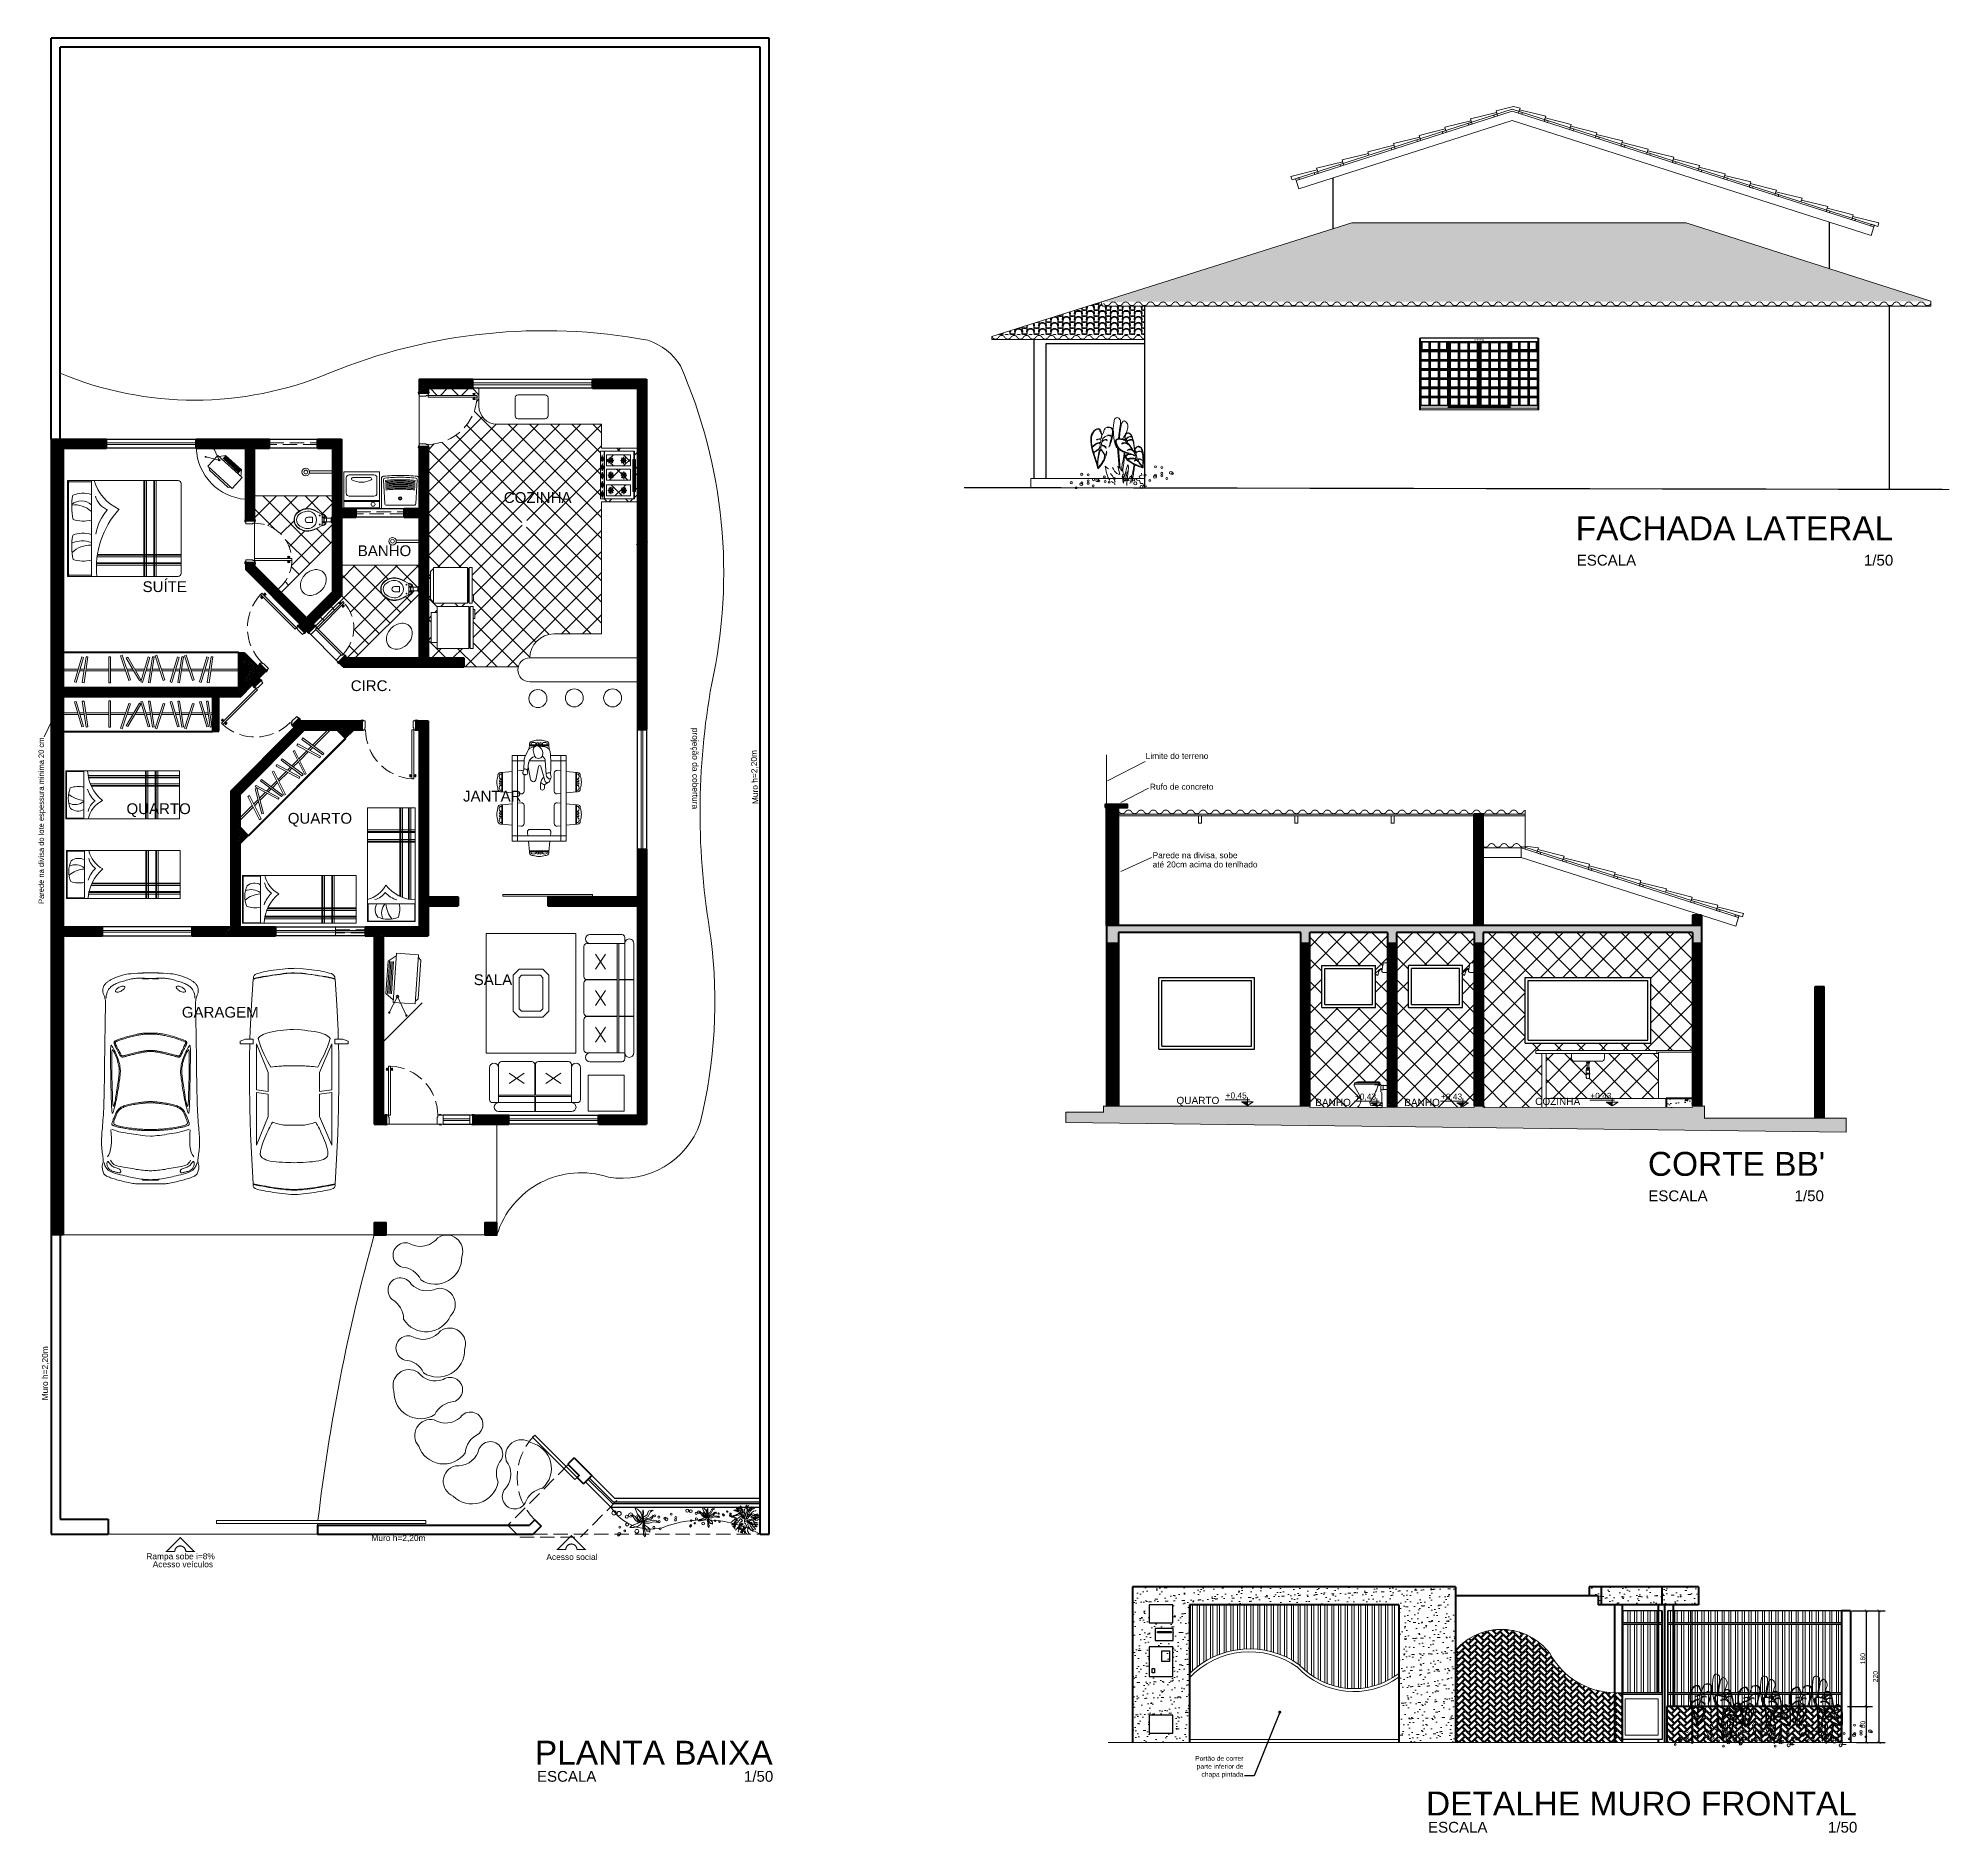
# Model space of a CAD drawing. Header units: millimetres. Extents: x 319 to 362.3, y 126.1 to 165.6.
# Drawn here: x 319.1 to 351.06, y 126.09 to 156.08 of the extents above; entities that cross this region are included whole.
import ezdxf
from ezdxf.enums import TextEntityAlignment as Align

# ---------------------------------------------------------------- set-up
doc = ezdxf.new("R2010")
doc.units = ezdxf.units.MM
doc.header["$LTSCALE"] = 0.02
doc.header["$MEASUREMENT"] = 0
doc.linetypes.add('ACAD_ISO02W100', pattern=[15, 12, -3])
doc.linetypes.add('ACAD_ISO04W100', pattern=[30, 24, -3, 0, -3])
doc.layers.get('0').update_dxf_attribs({"lineweight": 13})
for name, color, linetype, lineweight in [('AUTOMÓVEIS', 9, 'Continuous', 13), ('Auxiliares', 9, 'Continuous', 13), ('Bancadas', 7, 'Continuous', 15), ('COTAS', 11, 'Continuous', 15), ('ELETRODOMESTICOS', 32, 'Continuous', 15), ('Esquadrias', 20, 'Continuous', 15), ('GRAMA', 101, 'Continuous', 18), ('HUMANO', 31, 'Continuous', 13), ('Linha de corte', 6, 'ACAD_ISO04W100', 40), ('Madeiramento', 33, 'Continuous', 20), ('MÓVEIS', 32, 'Continuous', 15), ('NIVEL', 7, 'Continuous', 15), ('Paredes', 4, 'Continuous', 40), ('Peitoril', 2, 'Continuous', 25), ('Pisos molhados', 161, 'Continuous', 13), ('Portas', 3, 'Continuous', 13), ('Preenchimento', 7, 'Continuous', 20), ('Projeção', 7, 'ACAD_ISO02W100', 15), ('SANITÁRIO', 5, 'Continuous', 15), ('Telhado', 23, 'Continuous', 18), ('TEXTO', 20, 'Continuous', 20)]:
    doc.layers.add(name, color=color, linetype=linetype, lineweight=lineweight)
doc.styles.add('ROMANS', font='arial.ttf', dxfattribs={"height": 0.08})
doc.styles.add('SCHOBK', font='txt', dxfattribs={"oblique": 15})
doc.dimstyles.new('ISO-100', dxfattribs={"dimtxt": 0.12, "dimasz": 0.05, "dimexe": 0.1, "dimexo": 0.1, "dimgap": 0.02, "dimtad": 1, "dimlfac": 200, "dimzin": 12, "dimtxsty": 'ROMANS', "dimblk": 'ARCHTICK', "dimcen": 2.5, "dimclrd": 256, "dimclre": 256, "dimclrt": 1, "dimadec": 0, "dimazin": 0, "dimtfac": 1, "dimtix": 1, "dimtmove": 2, "dimatfit": 1, "dimldrblk": 'DOT', "dimfxl": 1, "dimarcsym": 0})
doc.dimstyles.new('ISO-50', dxfattribs={"dimtxt": 0.12, "dimasz": 0.05, "dimexe": 0.1, "dimexo": 0.1, "dimgap": 0.02, "dimtad": 1, "dimlfac": 100, "dimzin": 12, "dimtxsty": 'ROMANS', "dimblk": 'ARCHTICK', "dimcen": 2.5, "dimclrd": 256, "dimclre": 256, "dimclrt": 1, "dimadec": 0, "dimazin": 0, "dimtfac": 1, "dimtix": 1, "dimtmove": 2, "dimatfit": 1, "dimldrblk": 'DOT', "dimfxl": 1, "dimarcsym": 0})
pattern_1 = [(60, (-0.413854, -6.591824), (-0.01082531755, 0.00625), [])]
pattern_2 = [(60, (-42.29695, 46.395875), (-0.01082531755, 0.00625), [])]
pattern_3 = [(90, (18.07713, 10.19253), (-0.1125, 1e-17), []), (90, (18.11463, 10.23003), (-0.1125, 1e-17), [])]
pattern_4 = [(45, (18.07713, 10.19253), (7e-18, 0.106066017), [0.135, -0.09, 0.06, -0.015]), (45, (18.0347, 10.23496), (7e-18, 0.106066017), [0.135, -0.015, 0.06, -0.09]), (135, (18.07713, 10.19253), (-1e-17, -0.106066017), [0.06, -0.015, 0.135, -0.09]), (135, (18.13016, 10.22435), (1e-17, 0.106066017), [-0.09, 0.135, -0.015, 0.06])]
pattern_5 = [(82.5, (18.07713, 10.19253), (-0.14070132, 0.13179271), [0, -0.152, 0, -0.17, 0, -0.1625]), (52.5, (18.07713, 10.19253), (-0.07441375, 0.32469797), [0, -0.082, 0, -0.137, 0, -0.0525]), (12.5, (17.99015, 10.10556), (0.21980293, 0.22060324), [0, -0.05, 0, -0.18, 0, -0.235]), (2.5, (17.99015, 10.10556), (0.15050422, 0.27462629), [0, -0.025, 0, -0.118, 0, -0.135])]

msp = doc.modelspace()

# ---------------------------------------------------------------- texts
at = {"layer": 'TEXTO', "style": 'ROMANS'}
for s, height, p in [('COZINHA', 0.18, (326.88616, 148.31274)), ('BANHO', 0.18, (324.44444, 147.4238)), ('QUARTO', 0.12, (338.13166, 138.26702)), ('BANHO', 0.12, (340.45093, 138.23427)), ('BANHO', 0.12, (341.93955, 138.23427)), ('COZINHA', 0.12, (344.12758, 138.25112))]:
    msp.add_text(s, height=height, dxfattribs=at).set_placement(p)
at = {"layer": 'TEXTO', "color": 20, "style": 'ROMANS', "text_generation_flag": 6}
for s, height, rotation, p in [('FACHADA LATERAL', 0.4, 180, (344.80572, 147.68912)), ('ESCALA', 0.18, 180, (344.82405, 147.2654)), ('1/50', 0.18, 180, (349.62524, 147.2654)), ('SUÍTE', 0.18, 180, (320.84689, 146.8234)), ('CIRC.', 0.18, 180, (324.32666, 145.16812)), ('projeção da cobertura', 0.1, 90, (330.03769, 144.55365)), ('Parede na divisa do lote espessura minima 20 cm', 0.09, 270, (319.19715, 141.61089)), ('Muro h=2,20m', 0.1, 271.649935, (331.14016, 143.28077)), ('Limite do terreno', 0.1, 180, (337.61663, 144.03499)), ('JANTAR', 0.18, 180, (326.20434, 143.3218)), ('Rufo de concreto', 0.1, 180, (337.68685, 143.5194)), ('QUARTO', 0.18, 180, (320.57769, 143.11257)), ('QUARTO', 0.18, 180, (323.27413, 142.95185)), ('até 20cm acima do tenlhado', 0.1, 180, (337.73249, 142.22078)), ('Parede na divisa, sobe', 0.1, 180, (337.73249, 142.37458)), ('SALA', 0.18, 180, (326.38332, 140.25461)), ('GARAGEM', 0.18, 180, (321.50279, 139.71102)), ("CORTE BB' ", 0.4, 180, (346.01361, 137.06667)), ('ESCALA', 0.18, 180, (346.01976, 136.64295)), ('1/50', 0.18, 180, (348.46631, 136.64295)), ('Muro h=2,20m', 0.1, 270, (319.26567, 133.31367)), ('Muro h=2,20m', 0.1, 180, (324.67281, 130.96354)), ('Rampa sobe i=8%', 0.1, 180, (320.90941, 130.65796)), ('Acesso social', 0.1, 180, (327.59782, 130.64643)), ('Acesso veículos', 0.1, 180, (321.01626, 130.52455)), ('PLANTA BAIXA', 0.4, 180, (327.40644, 127.22629)), ('ESCALA', 0.18, 180, (327.44086, 126.94017)), ('1/50', 0.18, 180, (330.90143, 126.94017)), ('DETALHE MURO FRONTAL', 0.4, 180, (342.30376, 126.37617)), ('ESCALA', 0.18, 180, (342.33819, 126.09005)), ('1/50', 0.18, 180, (349.02433, 126.09005))]:
    msp.add_text(s, height=height, rotation=rotation, dxfattribs=at).set_placement(p)
at = {"layer": 'TEXTO', "color": 20, "char_height": 0.1, "width": 0.4241, "attachment_point": 1, "style": 'ROMANS'}
for s, insert in [('+0,45', (338.95398, 138.45924)), ('+0,43', (341.1159, 138.44129)), ('+0,43', (342.55443, 138.44129)), ('+0,43', (345.05121, 138.45329))]:
    msp.add_mtext(s, dxfattribs=dict(at, insert=insert))
at = {"layer": 'TEXTO', "color": 1, "insert": (339.25175, 126.99924), "char_height": 0.08, "width": 1.0242, "attachment_point": 9, "style": 'ROMANS'}
msp.add_mtext('Portão de correr parte inferior de chapa pintada', dxfattribs=at)

# ---------------------------------------------------------------- blocks, each defined once
blk = doc.blocks.new('Hsentado')
at = {"layer": 'HUMANO'}
for p, q in [((-0.262, 0.155), (-0.272, 0.137)), ((-0.245, 0.074), (0.005, 0.022)), ((-0.004, 0.216), (-0.236, 0.173)), ((-0.052, 0.223), (0.076, 0.206)), ((-0.039, 0.293), (0.105, 0.291)), ((0.193, 0.093), (0.178, 0.127)), ((0.18, 0.275), (0.295, 0.224)), ((0.374, 0.091), (0.364, 0.141)), ((0.381, 0.017), (0.369, -0.097)), ((-0.396, -0.013), (-0.322, -0.013)), ((-0.294, -0.149), (-0.336, -0.091)), ((-0.258, -0.093), (0.006, -0.021)), ((-0.219, -0.197), (-0.257, -0.187)), ((0.117, -0.101), (-0.15, -0.121)), ((0.2, -0.045), (0.174, -0.074))]:
    blk.add_line(p, q, dxfattribs=at)
for centre, radius, start, end in [((-0.236, 0.116), 0.0422, 149.0846, 258.0295), ((-0.229, 0.136), 0.0374, 100.6656, 149.0846), ((-0.122, 0.253), 0.0297, 153.6513, 276.933), ((-0.173, 0.278), 0.0271, 333.6514, 1.5275), ((-0.11, 0.28), 0.0358, 54.6796, 181.5275), ((-0.087, -0.033), 0.259, 82.187, 96.933), ((-0.037, 0.382), 0.0892, 234.6796, 269.3282), ((-0.177, 0.314), 0.142, 321.1992, 351.5452), ((0, 0), 0.0221, 285.2198, 78.0295), ((0.058, 0.076), 0.13, 23.041, 82.187), ((0.103, 0.099), 0.192, 66.3214, 89.3282), ((0.23, 0.025), 0.0768, 107.462, 252.5295), ((0.441, -0.645), 0.78, 100.3698, 107.462), ((0.253, 0.097), 0.152, 252.5295, 321.6066), ((0.248, 0.116), 0.118, 12.418, 66.3214), ((0.314, 0.049), 0.0742, 321.6066, 100.3698), ((-0.396, -0.05), 0.0373, 89.7423, 265.904), ((-0.209, 2.563), 2.657, 265.904, 267.2566), ((-0.213, -0.116), 0.126, 127.6401, 168.4577), ((-0.323, -0.177), 0.164, 38.1787, 89.7423), ((-0.246, -0.14), 0.0487, 105.2198, 255.9617), ((-0.192, -0.179), 0.0324, 117.2159, 273.481), ((-0.233, -0.1), 0.0564, 297.216, 314.0771), ((-0.145, -0.19), 0.0699, 94.1728, 134.0771), ((-0.206, 0.049), 0.26, 273.481, 285.8265), ((-0.12, -0.256), 0.0562, 84.9332, 105.8265), ((-0.3, -0.211), 0.192, 3.1218, 28.3936), ((0.044, 1.594), 1.801, 264.9332, 277.4184), ((0.11, -0.015), 0.0862, 274.1728, 317.4697), ((0.263, -0.086), 0.107, 277.4184, 354.1692)]:
    blk.add_arc(centre, radius, start, end, dxfattribs=at)
blk = doc.blocks.new('A$C60A952A0')
at = {"layer": 'ELETRODOMESTICOS'}
for p, q in [((0.211, 0.234), (0.011, 0.123)), ((0.211, 0.234), (0.027, 0.312)), ((0.143, 0.03), (0.143, 0.277)), ((0.693, 0.277), (0.143, 0.277)), ((0.173, 0.277), (0.238, 0.363)), ((0.598, 0.363), (0.238, 0.363)), ((0.598, 0.347), (0.238, 0.347)), ((0.598, 0.332), (0.238, 0.332)), ((0.598, 0.317), (0.238, 0.317)), ((0.598, 0.302), (0.238, 0.302)), ((0.663, 0.277), (0.598, 0.363)), ((0.693, 0.277), (0.693, 0.03)), ((0.693, 0.03), (0.143, 0.03)), ((0.173, 0.03), (0.203, 0)), ((0.663, 0.03), (0.633, 0)), ((0.633, 0), (0.203, 0))]:
    blk.add_line(p, q, dxfattribs=at)
for points in [[(0.035, 0.312, -1), (0.02, 0.312, -1)], [(0.015, 0.12, -1), (0, 0.12, -1)]]:
    blk.add_lwpolyline(points, format="xyb", close=True, dxfattribs=at)
blk.add_circle((0.211, 0.234), 0.0149, dxfattribs=at)
blk = doc.blocks.new('VASOSIMPLES')
at = {"layer": 'SANITÁRIO', "color": 1}
for p, q in [((0, -0.051), (0, 0.051)), ((0.138, 0.031), (0.02, 0.031)), ((0.02, -0.031), (0.02, 0.031)), ((0.138, -0.031), (0.02, -0.031))]:
    blk.add_line(p, q, dxfattribs=at)
at = {"layer": 'SANITÁRIO'}
for p, q in [((0.201, 0.075), (0.22, 0.075)), ((0.212, 0.085), (0.212, 0.065)), ((0.201, -0.075), (0.22, -0.075)), ((0.212, -0.085), (0.212, -0.065))]:
    blk.add_line(p, q, dxfattribs=at)
for points in [[(0.222, -0.12, 0.036783), (0.243, -0.132, 0.0196), (0.282, -0.153, 0.056836), (0.342, -0.178, 0.089116), (0.442, -0.188, 0.095425), (0.542, -0.156, 0.091656), (0.608, -0.1, 0.16072), (0.642, 0, 0.16072), (0.608, 0.1, 0.091656), (0.542, 0.155, 0.095425), (0.442, 0.188, 0.089116), (0.342, 0.178, 0.056836), (0.282, 0.153, 0.0196), (0.243, 0.132, 0.036783), (0.222, 0.12), (0.185, 0.099), (0.156, 0.095, 0.305161), (0.103, 0.04, 0.049506), (0.099, 0, 0.049506), (0.103, -0.04, 0.305161), (0.156, -0.095), (0.185, -0.099), (0.222, -0.12)], [(0.172, 0.051), (0.14, 0.051), (0.122, 0.051, -0.5854), (0.118, 0.057, -0.134872), (0.142, 0.08, -0.082359), (0.174, 0.088)], [(0.172, -0.045, 0.414214), (0.162, -0.035), (0.15, -0.035, 0.226163), (0.144, -0.038, -0.733322), (0.138, -0.035), (0.138, 0.035, -0.733322), (0.144, 0.038, 0.226163), (0.15, 0.035), (0.162, 0.035, 0.414214), (0.172, 0.045)], [(0.185, -0.099), (0.183, -0.098, -0.269143), (0.172, -0.08), (0.172, 0.08, -0.269143), (0.183, 0.098), (0.185, 0.099)], [(0.172, -0.051), (0.14, -0.051), (0.122, -0.051, 0.5854), (0.118, -0.057, 0.134872), (0.142, -0.08, 0.082359), (0.174, -0.088)]]:
    blk.add_lwpolyline(points, format="xyb", dxfattribs=at)
blk.add_lwpolyline([(0.146, -0.036), (0.146, 0.036)], dxfattribs=at)
at = {"layer": 'SANITÁRIO', "color": 1}
blk.add_lwpolyline([(0.222, -0.12), (0.243, -0.131, 0.0204), (0.282, -0.15, 0.050595), (0.342, -0.174, 0.089432), (0.442, -0.182, 0.098712), (0.542, -0.148, 0.072481), (0.6, -0.1, 0.182574), (0.635, 0, 0.182574), (0.6, 0.1, 0.072481), (0.542, 0.147, 0.098712), (0.442, 0.181, 0.089432), (0.342, 0.173, 0.050595), (0.282, 0.15, 0.0204), (0.243, 0.131), (0.222, 0.12)], format="xyb", dxfattribs=at)
blk.add_lwpolyline([(0.342, -0.128, 0.167831), (0.442, -0.143, 0.098952), (0.542, -0.102, 0.247323), (0.6, 0, 0.247323), (0.542, 0.102, 0.098952), (0.442, 0.142, 0.167831), (0.342, 0.128, 0.278895), (0.264, 0, 0.278895)], format="xyb", close=True, dxfattribs=at)
at = {"layer": 'SANITÁRIO', "color": 8}
blk.add_lwpolyline([(0.331, 0.045), (0.331, 0), (0.331, -0.045), (0.411, -0.045, 0.394755), (0.455, 0, 0.394755), (0.411, 0.045)], format="xyb", close=True, dxfattribs=at)
at = {"layer": 'SANITÁRIO'}
for centre in [(0.212, 0.075), (0.212, -0.075)]:
    blk.add_circle(centre, 0.0065, dxfattribs=at)
at = {"layer": 'SANITÁRIO', "color": 1}
for centre, start, end in [((0, 0.031), 360, 90), ((0, -0.031), 270, 360)]:
    blk.add_arc(centre, 0.02, start, end, dxfattribs=at)
at = {"layer": 'SANITÁRIO'}
for centre, start, end in [((0.14, 0.031), 90, 180), ((0.14, -0.031), 180, 270)]:
    blk.add_arc(centre, 0.02, start, end, dxfattribs=at)
blk = doc.blocks.new('A$C63AC7F0D')
at = {"layer": 'SANITÁRIO'}
for p, q in [((0.043, 0), (0.043, 0.385)), ((0.083, 0), (0.083, 0.385))]:
    blk.add_line(p, q, dxfattribs=at)
for radius in [0.0636, 0.0318]:
    blk.add_circle((0.064, 0.445), radius, dxfattribs=at)
blk = doc.blocks.new('A$C64076465')
at = {"layer": 'ELETRODOMESTICOS', "ltscale": 0.5}
for p, q in [((0.05, 0.58), (0, 0.53)), ((0, 0.07), (0, 0.53)), ((0.05, 0), (0.05, 0.6)), ((0.05, 0.6), (0.62, 0.6)), ((0.62, 0.6), (0.62, 0)), ((0.62, 0.58), (0.65, 0.58)), ((0.63, 0.58), (0.63, 0.02)), ((0.64, 0.58), (0.64, 0.02)), ((0.65, 0.6), (0.65, 0)), ((0.65, 0.6), (0.7, 0.6)), ((0.7, 0.6), (0.7, 0)), ((0.05, 0.02), (0, 0.07)), ((0.65, 0.02), (0.62, 0.02)), ((0.72, 0.141), (0.7, 0.141)), ((0.72, 0.041), (0.7, 0.041)), ((0.72, 0.141), (0.72, 0.041)), ((0.62, 0), (0.05, 0)), ((0.7, 0), (0.65, 0))]:
    blk.add_line(p, q, dxfattribs=at)
blk = doc.blocks.new('A$C1801175E')
at = {"layer": 'ELETRODOMESTICOS'}
for p, q in [((0, 0.7), (0, 0.65)), ((0.7, 0.7), (0, 0.7)), ((0.7, 0.65), (0, 0.65)), ((0.01, 0.65), (0.01, 0.63)), ((0.69, 0.64), (0.01, 0.64)), ((0.05, 0.725), (0.05, 0.7)), ((0.2, 0.725), (0.05, 0.725)), ((0.2, 0.725), (0.2, 0.7)), ((0.69, 0.63), (0.69, 0.65)), ((0.7, 0.65), (0.7, 0.7)), ((0, 0.63), (0, 0.1)), ((0.7, 0.63), (0, 0.63)), ((0.7, 0.1), (0.7, 0.63)), ((0, 0.1), (0.7, 0.1)), ((0.1, 0.1), (0.1, 0)), ((0.6, 0), (0.6, 0.1)), ((0.1, 0), (0.6, 0))]:
    blk.add_line(p, q, dxfattribs=at)
blk = doc.blocks.new('A$C1D0639AE')
at = {"layer": 'MÓVEIS'}
for p, q in [((1.85, 1.6), (0, 1.6)), ((0, 1.6), (0, 0)), ((0.02, 1.6), (0.02, 0)), ((0.4, 1.6), (0.4, 0)), ((1.279, 0), (1.279, 1.6)), ((1.293, 0), (1.293, 1.6)), ((1.321, 0), (1.321, 1.6)), ((1.442, 0), (1.442, 1.6)), ((1.456, 0), (1.456, 1.6)), ((1.484, 0), (1.484, 1.6)), ((0.4, 1.58), (0.02, 1.58)), ((1.9, 1.55), (1.9, 0.05)), ((0.497, 0.326), (1.9, 0.326)), ((0.501, 0.354), (1.9, 0.354)), ((0.503, 0.368), (1.9, 0.368)), ((0.4, 0.02), (0, 0.02)), ((1.85, 0), (0, 0)), ((0.485, 0.186), (1.9, 0.186)), ((0.487, 0.214), (1.9, 0.214)), ((0.488, 0.228), (1.9, 0.228))]:
    blk.add_line(p, q, dxfattribs=at)
for centre, radius, start, end in [((1.209, 1.841), 0.8, 197.5154, 244.3485), ((1.85, 1.55), 0.05, 0, 90), ((0.04, 1.56), 0.02, 90, 180), ((1.036, 1.166), 0.965, 168.4502, 192.7965), ((0.263, 0.853), 0.535, 75.2028, 108.9624), ((0.823, 1.447), 0.371, 196.7773, 245.7921), ((0.125, 0.803), 0.392, 45.4695, 97.8553), ((0.233, 1.014), 0.246, 47.2809, 131.0054), ((1.311, 0.553), 0.852, 139.2895, 169.5335), ((1.959, 0.133), 1.475, 138.037, 185.1883), ((1.036, 0.498), 0.965, 168.8174, 192.7965), ((0.263, 0.185), 0.535, 75.2028, 108.9624), ((0.266, 1.457), 0.533, 251.2537, 284.5041), ((0.252, 0.139), 0.453, 70.8458, 113.3011), ((0.384, 0.084), 0.438, 87.9503, 134.412), ((0.04, 0.04), 0.02, 180, 270), ((0.266, 0.789), 0.533, 251.2537, 284.5041), ((1.85, 0.05), 0.05, 270, 0)]:
    blk.add_arc(centre, radius, start, end, dxfattribs=at)
blk.add_point((1.456, 0.213), dxfattribs=at)
blk = doc.blocks.new('Fog6bca')
at = {"layer": 'ELETRODOMESTICOS', "ltscale": 0.5}
for p, q in [((-0.585, -0.393), (-0.585, 0.407)), ((-0.585, 0.407), (-0.018, 0.407)), ((-0.56, 0.222), (-0.56, 0.338)), ((-0.555, 0.226), (-0.555, 0.342)), ((-0.527, -0.393), (-0.527, 0.407)), ((-0.516, -0.393), (-0.516, 0.407)), ((-0.083, 0.343), (-0.488, 0.343)), ((-0.488, 0.343), (-0.488, 0.158)), ((-0.083, 0.158), (-0.083, 0.343)), ((-0.031, 0.407), (-0.031, -0.393)), ((-0.018, 0.407), (-0.018, -0.393)), ((-0.558, 0.078), (-0.558, 0.194)), ((-0.558, -0.064), (-0.558, 0.052)), ((-0.554, 0.082), (-0.554, 0.198)), ((-0.554, -0.06), (-0.554, 0.056)), ((-0.488, 0.158), (-0.083, 0.158)), ((-0.488, 0.107), (-0.488, -0.078)), ((-0.083, 0.107), (-0.488, 0.107)), ((-0.464, 0.25), (-0.363, 0.25)), ((-0.461, 0.002), (-0.36, 0.002)), ((-0.45, 0.207), (-0.379, 0.294)), ((-0.378, 0.208), (-0.449, 0.295)), ((-0.447, -0.041), (-0.376, 0.046)), ((-0.375, -0.04), (-0.446, 0.047)), ((-0.414, 0.189), (-0.414, 0.312)), ((-0.411, -0.06), (-0.411, 0.064)), ((-0.251, 0.25), (-0.15, 0.25)), ((-0.248, 0.002), (-0.146, 0.002)), ((-0.236, 0.207), (-0.166, 0.294)), ((-0.165, 0.208), (-0.235, 0.295)), ((-0.233, -0.041), (-0.162, 0.046)), ((-0.161, -0.04), (-0.232, 0.047)), ((-0.201, 0.189), (-0.201, 0.312)), ((-0.198, -0.06), (-0.198, 0.064)), ((-0.083, -0.078), (-0.083, 0.107)), ((-0.044, 0.266), (-0.044, -0.266)), ((0, 0.266), (-0.044, 0.266)), ((0, -0.266), (0, 0.266)), ((-0.558, -0.215), (-0.558, -0.098)), ((-0.558, -0.371), (-0.558, -0.254)), ((-0.554, -0.211), (-0.554, -0.095)), ((-0.554, -0.367), (-0.554, -0.25)), ((-0.488, -0.078), (-0.083, -0.078)), ((-0.083, -0.157), (-0.488, -0.157)), ((-0.488, -0.157), (-0.488, -0.342)), ((-0.461, -0.25), (-0.36, -0.25)), ((-0.447, -0.294), (-0.376, -0.206)), ((-0.375, -0.292), (-0.446, -0.205)), ((-0.411, -0.312), (-0.411, -0.188)), ((-0.248, -0.25), (-0.146, -0.25)), ((-0.233, -0.294), (-0.162, -0.206)), ((-0.161, -0.292), (-0.232, -0.205)), ((-0.198, -0.312), (-0.198, -0.188)), ((-0.083, -0.342), (-0.083, -0.157)), ((-0.044, -0.266), (0, -0.266)), ((-0.018, -0.393), (-0.585, -0.393)), ((-0.488, -0.342), (-0.083, -0.342))]:
    blk.add_line(p, q, dxfattribs=at)
for centre in [(-0.559, 0.279), (-0.558, 0.135), (-0.558, -0.008), (-0.558, -0.158), (-0.558, -0.314)]:
    blk.add_ellipse(centre, major_axis=(0, 0.0382), ratio=0.462861, dxfattribs=at)
for centre, major_axis, ratio, start_param, end_param in [((-0.555, 0.279), (0, 0.0382), 0.462861, 3.126472, 6.298306), ((-0.554, 0.135), (0, 0.0382), 0.462861, 3.126472, 6.298306), ((-0.554, -0.008), (0, 0.0382), 0.462861, 3.126472, 6.298306), ((-0.414, 0.25), (0, 0.0445), 0.81, 1.570796326795644, 7.853981633975231), ((-0.411, 0.002), (0, 0.0445), 0.81, 1.570796326795644, 7.853981633975231), ((-0.201, 0.25), (0, 0.0445), 0.81, 1.570796326795644, 7.853981633975231), ((-0.198, 0.002), (0, 0.0445), 0.81, 1.570796326795644, 7.853981633975231), ((-0.554, -0.158), (0, 0.0382), 0.462861, 3.126472, 6.298306), ((-0.554, -0.314), (0, 0.0382), 0.462861, 3.126472, 6.298306), ((-0.411, -0.25), (0, 0.0445), 0.81, 1.570796326795644, 7.853981633975231), ((-0.198, -0.25), (0, 0.0445), 0.81, 1.570796326795644, 7.853981633975231)]:
    blk.add_ellipse(centre, major_axis=major_axis, ratio=ratio, start_param=start_param, end_param=end_param, dxfattribs=at)
blk = doc.blocks.new('A$C4EEC6580')
at = {"layer": 'GRAMA', "linetype": 'Continuous'}
for p, q in [((0.435, 0.901), (0.448, 0.972)), ((0.448, 0.972), (0.452, 0.984)), ((0.452, 0.984), (0.457, 0.996)), ((0.457, 0.996), (0.463, 1.008)), ((0.463, 0.975), (0.457, 0.956)), ((0.463, 1.008), (0.469, 1.019)), ((0.47, 0.993), (0.463, 0.975)), ((0.469, 1.019), (0.477, 1.029)), ((0.479, 1.01), (0.47, 0.993)), ((0.477, 1.029), (0.484, 1.038)), ((0.49, 1.025), (0.479, 1.01)), ((0.484, 1.038), (0.493, 1.047)), ((0.501, 1.039), (0.49, 1.025)), ((0.493, 1.047), (0.501, 1.055)), ((0.501, 1.055), (0.511, 1.063)), ((0.513, 1.052), (0.501, 1.039)), ((0.511, 1.063), (0.52, 1.069)), ((0.528, 1.062), (0.513, 1.052)), ((0.52, 1.069), (0.531, 1.074)), ((0.543, 1.07), (0.528, 1.062)), ((0.531, 1.074), (0.541, 1.079)), ((0.541, 1.079), (0.552, 1.082)), ((0.57, 1.077), (0.543, 1.07)), ((0.552, 1.082), (0.563, 1.084)), ((0.563, 1.084), (0.574, 1.085)), ((0.589, 1.075), (0.57, 1.077)), ((0.574, 1.085), (0.586, 1.085)), ((0.586, 1.085), (0.603, 1.08)), ((0.602, 1.065), (0.589, 1.075)), ((0.61, 1.048), (0.602, 1.065)), ((0.603, 1.08), (0.614, 1.066)), ((0.616, 1.028), (0.61, 1.048)), ((0.614, 1.066), (0.621, 1.047)), ((0.62, 1.006), (0.616, 1.028)), ((0.625, 0.984), (0.62, 1.006)), ((0.621, 1.047), (0.626, 1.027)), ((0.632, 0.964), (0.625, 0.984)), ((0.626, 1.027), (0.629, 1.007)), ((0.627, 0.956), (0.632, 0.964)), ((0.629, 1.007), (0.632, 0.991)), ((0.632, 0.991), (0.636, 0.981)), ((0.636, 0.981), (0.643, 0.98)), ((0.643, 0.98), (0.651, 0.988)), ((0.651, 0.988), (0.658, 0.998)), ((0.658, 0.998), (0.664, 1.011)), ((0.664, 1.011), (0.67, 1.025)), ((0.67, 1.025), (0.675, 1.038)), ((0.675, 1.038), (0.681, 1.051)), ((0.681, 1.051), (0.687, 1.062)), ((0.687, 1.062), (0.694, 1.07)), ((0.692, 1.053), (0.694, 1.06)), ((0.694, 1.07), (0.703, 1.076)), ((0.703, 1.076), (0.713, 1.081)), ((0.713, 1.081), (0.723, 1.085)), ((0.723, 1.085), (0.735, 1.087)), ((0.74, 0.958), (0.73, 0.96)), ((0.735, 1.087), (0.745, 1.088)), ((0.735, 1.08), (0.749, 1.081)), ((0.745, 1.088), (0.756, 1.088)), ((0.749, 1.081), (0.764, 1.081)), ((0.756, 1.088), (0.767, 1.087)), ((0.764, 1.081), (0.777, 1.077)), ((0.767, 1.087), (0.777, 1.085)), ((0.777, 1.085), (0.787, 1.081)), ((0.777, 1.077), (0.79, 1.072)), ((0.787, 1.081), (0.796, 1.076)), ((0.79, 1.072), (0.801, 1.063)), ((0.807, 0.962), (0.794, 0.929)), ((0.796, 1.076), (0.804, 1.071)), ((0.801, 1.063), (0.81, 1.05)), ((0.804, 1.071), (0.811, 1.064)), ((0.815, 0.991), (0.807, 0.962)), ((0.813, 0.961), (0.808, 0.942)), ((0.81, 1.05), (0.815, 1.035)), ((0.811, 1.064), (0.817, 1.057)), ((0.818, 0.98), (0.813, 0.961)), ((0.815, 1.035), (0.817, 1.015)), ((0.817, 1.015), (0.815, 0.991)), ((0.817, 1.057), (0.821, 1.048)), ((0.821, 0.998), (0.818, 0.98)), ((0.821, 1.048), (0.823, 1.039)), ((0.823, 1.014), (0.821, 0.998)), ((0.823, 1.039), (0.824, 1.029)), ((0.824, 1.029), (0.823, 1.014)), ((0.432, 0.833), (0.435, 0.901)), ((0.436, 0.767), (0.432, 0.833)), ((0.445, 0.702), (0.436, 0.767)), ((0.443, 0.877), (0.442, 0.857)), ((0.442, 0.857), (0.442, 0.838)), ((0.442, 0.838), (0.443, 0.819)), ((0.445, 0.897), (0.443, 0.877)), ((0.443, 0.819), (0.445, 0.802)), ((0.448, 0.917), (0.445, 0.897)), ((0.445, 0.802), (0.455, 0.808)), ((0.445, 0.789), (0.452, 0.794)), ((0.448, 0.765), (0.445, 0.789)), ((0.458, 0.635), (0.445, 0.702)), ((0.452, 0.937), (0.448, 0.917)), ((0.449, 0.747), (0.448, 0.765)), ((0.452, 0.73), (0.449, 0.747)), ((0.457, 0.956), (0.452, 0.937)), ((0.452, 0.794), (0.461, 0.801)), ((0.457, 0.713), (0.452, 0.73)), ((0.455, 0.808), (0.464, 0.814)), ((0.464, 0.713), (0.457, 0.713)), ((0.468, 0.702), (0.459, 0.697)), ((0.459, 0.697), (0.461, 0.678)), ((0.461, 0.801), (0.47, 0.807)), ((0.461, 0.678), (0.463, 0.656)), ((0.463, 0.656), (0.468, 0.632)), ((0.464, 0.814), (0.472, 0.819)), ((0.476, 0.717), (0.464, 0.713)), ((0.48, 0.707), (0.468, 0.702)), ((0.47, 0.807), (0.479, 0.813)), ((0.472, 0.819), (0.481, 0.824)), ((0.49, 0.722), (0.476, 0.717)), ((0.479, 0.813), (0.49, 0.819)), ((0.493, 0.714), (0.48, 0.707)), ((0.481, 0.824), (0.489, 0.829)), ((0.489, 0.829), (0.497, 0.833)), ((0.49, 0.819), (0.501, 0.825)), ((0.506, 0.729), (0.49, 0.722)), ((0.508, 0.72), (0.493, 0.714)), ((0.497, 0.833), (0.504, 0.837)), ((0.501, 0.825), (0.513, 0.83)), ((0.504, 0.837), (0.512, 0.841)), ((0.522, 0.736), (0.506, 0.729)), ((0.523, 0.727), (0.508, 0.72)), ((0.512, 0.841), (0.52, 0.844)), ((0.513, 0.83), (0.524, 0.835)), ((0.52, 0.844), (0.529, 0.847)), ((0.537, 0.743), (0.522, 0.736)), ((0.537, 0.731), (0.523, 0.727)), ((0.523, 0.627), (0.531, 0.657)), ((0.524, 0.835), (0.535, 0.839)), ((0.529, 0.847), (0.538, 0.849)), ((0.529, 0.618), (0.542, 0.655)), ((0.531, 0.904), (0.533, 0.905)), ((0.535, 0.905), (0.531, 0.904)), ((0.531, 0.657), (0.54, 0.686)), ((0.533, 0.905), (0.541, 0.908)), ((0.542, 0.906), (0.535, 0.905)), ((0.535, 0.839), (0.545, 0.842)), ((0.549, 0.749), (0.537, 0.743)), ((0.549, 0.733), (0.537, 0.731)), ((0.538, 0.849), (0.548, 0.851)), ((0.54, 0.686), (0.549, 0.712)), ((0.541, 0.908), (0.552, 0.911)), ((0.551, 0.908), (0.542, 0.906)), ((0.542, 0.655), (0.555, 0.686)), ((0.545, 0.842), (0.555, 0.844)), ((0.548, 0.851), (0.559, 0.852)), ((0.556, 0.753), (0.549, 0.749)), ((0.559, 0.734), (0.549, 0.733)), ((0.549, 0.712), (0.559, 0.734)), ((0.561, 0.91), (0.551, 0.908)), ((0.552, 0.911), (0.566, 0.914)), ((0.555, 0.844), (0.563, 0.845)), ((0.555, 0.686), (0.567, 0.713)), ((0.562, 0.762), (0.556, 0.753)), ((0.559, 0.852), (0.57, 0.853)), ((0.572, 0.91), (0.561, 0.91)), ((0.567, 0.77), (0.562, 0.762)), ((0.563, 0.845), (0.571, 0.845)), ((0.566, 0.914), (0.581, 0.915)), ((0.571, 0.778), (0.567, 0.77)), ((0.567, 0.713), (0.575, 0.734)), ((0.57, 0.853), (0.583, 0.853)), ((0.571, 0.845), (0.577, 0.843)), ((0.574, 0.788), (0.571, 0.778)), ((0.582, 0.91), (0.572, 0.91)), ((0.577, 0.798), (0.574, 0.788)), ((0.575, 0.734), (0.595, 0.71)), ((0.577, 0.843), (0.581, 0.839)), ((0.58, 0.809), (0.577, 0.798)), ((0.582, 0.821), (0.58, 0.809)), ((0.581, 0.915), (0.596, 0.913)), ((0.581, 0.839), (0.584, 0.834)), ((0.591, 0.906), (0.582, 0.91)), ((0.584, 0.834), (0.582, 0.821)), ((0.583, 0.853), (0.597, 0.853)), ((0.588, 0.775), (0.583, 0.756)), ((0.583, 0.756), (0.584, 0.74)), ((0.584, 0.74), (0.59, 0.727)), ((0.6, 0.802), (0.588, 0.775)), ((0.59, 0.727), (0.6, 0.711)), ((0.598, 0.899), (0.591, 0.906)), ((0.595, 0.71), (0.609, 0.687)), ((0.596, 0.913), (0.608, 0.907)), ((0.597, 0.853), (0.598, 0.861)), ((0.602, 0.888), (0.598, 0.899)), ((0.598, 0.861), (0.6, 0.871)), ((0.6, 0.871), (0.602, 0.88)), ((0.619, 0.793), (0.6, 0.802)), ((0.6, 0.711), (0.612, 0.691)), ((0.602, 0.88), (0.602, 0.888)), ((0.609, 0.84), (0.605, 0.816)), ((0.605, 0.816), (0.626, 0.805)), ((0.608, 0.907), (0.611, 0.914)), ((0.621, 0.859), (0.609, 0.84)), ((0.609, 0.687), (0.619, 0.666)), ((0.611, 0.914), (0.614, 0.921)), ((0.612, 0.691), (0.627, 0.664)), ((0.614, 0.921), (0.616, 0.928)), ((0.616, 0.928), (0.619, 0.935)), ((0.619, 0.935), (0.621, 0.942)), ((0.636, 0.784), (0.619, 0.793)), ((0.619, 0.666), (0.625, 0.645)), ((0.621, 0.942), (0.624, 0.948)), ((0.638, 0.873), (0.621, 0.859)), ((0.624, 0.948), (0.627, 0.956)), ((0.632, 0.902), (0.624, 0.88)), ((0.624, 0.88), (0.643, 0.886)), ((0.625, 0.645), (0.627, 0.626)), ((0.626, 0.805), (0.643, 0.794)), ((0.627, 0.664), (0.643, 0.626)), ((0.637, 0.908), (0.632, 0.902)), ((0.649, 0.774), (0.636, 0.784)), ((0.643, 0.915), (0.637, 0.908)), ((0.656, 0.882), (0.638, 0.873)), ((0.652, 0.922), (0.643, 0.915)), ((0.643, 0.886), (0.66, 0.89)), ((0.643, 0.794), (0.656, 0.783)), ((0.659, 0.764), (0.649, 0.774)), ((0.649, 0.637), (0.656, 0.649)), ((0.662, 0.928), (0.652, 0.922)), ((0.665, 0.646), (0.655, 0.626)), ((0.674, 0.886), (0.656, 0.882)), ((0.656, 0.783), (0.667, 0.772)), ((0.656, 0.649), (0.661, 0.661)), ((0.667, 0.753), (0.659, 0.764)), ((0.66, 0.89), (0.674, 0.89)), ((0.661, 0.661), (0.667, 0.673)), ((0.673, 0.933), (0.662, 0.928)), ((0.675, 0.67), (0.665, 0.646)), ((0.667, 0.772), (0.674, 0.759)), ((0.672, 0.742), (0.667, 0.753)), ((0.667, 0.673), (0.671, 0.684)), ((0.671, 0.684), (0.674, 0.696)), ((0.685, 0.939), (0.673, 0.933)), ((0.674, 0.89), (0.687, 0.89)), ((0.69, 0.884), (0.674, 0.886)), ((0.697, 0.943), (0.685, 0.939)), ((0.687, 0.89), (0.696, 0.886)), ((0.701, 0.877), (0.69, 0.884)), ((0.696, 0.886), (0.702, 0.881)), ((0.71, 0.946), (0.697, 0.943)), ((0.705, 0.864), (0.701, 0.877)), ((0.702, 0.881), (0.705, 0.873)), ((0.705, 0.873), (0.705, 0.864)), ((0.723, 0.948), (0.71, 0.946)), ((0.721, 0.758), (0.732, 0.781)), ((0.736, 0.948), (0.723, 0.948)), ((0.732, 0.781), (0.744, 0.804)), ((0.748, 0.947), (0.736, 0.948)), ((0.747, 0.79), (0.737, 0.769)), ((0.75, 0.956), (0.74, 0.958)), ((0.744, 0.804), (0.753, 0.828)), ((0.758, 0.812), (0.747, 0.79)), ((0.759, 0.944), (0.748, 0.947)), ((0.759, 0.953), (0.75, 0.956)), ((0.753, 0.828), (0.764, 0.854)), ((0.768, 0.834), (0.758, 0.812)), ((0.767, 0.949), (0.759, 0.953)), ((0.768, 0.94), (0.759, 0.944)), ((0.764, 0.854), (0.775, 0.882)), ((0.775, 0.945), (0.767, 0.949)), ((0.777, 0.933), (0.768, 0.94)), ((0.777, 0.857), (0.768, 0.834)), ((0.782, 0.94), (0.775, 0.945)), ((0.775, 0.882), (0.789, 0.913)), ((0.784, 0.924), (0.777, 0.933)), ((0.786, 0.879), (0.777, 0.857)), ((0.789, 0.935), (0.782, 0.94)), ((0.789, 0.913), (0.784, 0.924)), ((0.794, 0.9), (0.786, 0.879)), ((0.794, 0.929), (0.789, 0.935)), ((0.802, 0.921), (0.794, 0.9)), ((0.808, 0.942), (0.802, 0.921)), ((0.842, 0.839), (0.845, 0.85)), ((0.842, 0.826), (0.842, 0.839)), ((0.843, 0.812), (0.842, 0.826)), ((0.845, 0.798), (0.843, 0.812)), ((0.845, 0.85), (0.854, 0.86)), ((0.849, 0.783), (0.845, 0.798)), ((0.853, 0.769), (0.849, 0.783)), ((0.858, 0.756), (0.853, 0.769)), ((0.854, 0.86), (0.863, 0.868)), ((0.855, 0.825), (0.857, 0.841)), ((0.857, 0.804), (0.855, 0.825)), ((0.857, 0.841), (0.862, 0.852)), ((0.862, 0.778), (0.857, 0.804)), ((0.862, 0.745), (0.858, 0.756)), ((0.862, 0.852), (0.87, 0.861)), ((0.873, 0.745), (0.862, 0.778)), ((0.871, 0.722), (0.862, 0.745)), ((0.863, 0.868), (0.873, 0.872)), ((0.87, 0.861), (0.88, 0.865)), ((0.88, 0.704), (0.871, 0.722)), ((0.873, 0.872), (0.882, 0.876)), ((0.88, 0.728), (0.873, 0.745)), ((0.88, 0.865), (0.892, 0.866)), ((0.889, 0.712), (0.88, 0.728)), ((0.891, 0.689), (0.88, 0.704)), ((0.882, 0.876), (0.892, 0.877)), ((0.901, 0.698), (0.889, 0.712)), ((0.903, 0.678), (0.891, 0.689)), ((0.892, 0.877), (0.902, 0.877)), ((0.892, 0.866), (0.906, 0.866)), ((0.912, 0.686), (0.901, 0.698)), ((0.902, 0.877), (0.912, 0.875)), ((0.915, 0.668), (0.903, 0.678)), ((0.906, 0.866), (0.921, 0.862)), ((0.912, 0.875), (0.923, 0.872)), ((0.925, 0.675), (0.912, 0.686)), ((0.929, 0.659), (0.915, 0.668)), ((0.921, 0.862), (0.936, 0.858)), ((0.923, 0.872), (0.933, 0.869)), ((0.94, 0.664), (0.925, 0.675)), ((0.944, 0.649), (0.929, 0.659)), ((0.933, 0.869), (0.943, 0.866)), ((0.936, 0.858), (0.951, 0.852)), ((0.941, 0.786), (0.94, 0.775)), ((0.94, 0.775), (0.945, 0.778)), ((0.955, 0.655), (0.94, 0.664)), ((0.948, 0.792), (0.941, 0.786)), ((0.943, 0.866), (0.954, 0.861)), ((0.961, 0.637), (0.944, 0.649)), ((0.945, 0.778), (0.95, 0.78)), ((0.958, 0.796), (0.948, 0.792)), ((0.95, 0.78), (0.957, 0.783)), ((0.951, 0.852), (0.966, 0.847)), ((0.954, 0.861), (0.965, 0.857)), ((0.972, 0.646), (0.955, 0.655)), ((0.957, 0.783), (0.965, 0.785)), ((0.97, 0.796), (0.958, 0.796)), ((0.965, 0.857), (0.976, 0.852)), ((0.965, 0.785), (0.973, 0.786)), ((0.966, 0.847), (0.98, 0.841)), ((0.985, 0.794), (0.97, 0.796)), ((0.99, 0.637), (0.972, 0.646)), ((0.973, 0.786), (0.982, 0.786)), ((0.976, 0.852), (0.986, 0.848)), ((0.98, 0.841), (0.993, 0.836)), ((0.982, 0.786), (0.991, 0.785)), ((0.999, 0.79), (0.985, 0.794)), ((0.986, 0.848), (0.997, 0.845)), ((0.991, 0.785), (1.002, 0.783)), ((0.993, 0.836), (1.005, 0.832)), ((0.997, 0.845), (1.008, 0.843)), ((1.012, 0.785), (0.999, 0.79)), ((1.002, 0.783), (1.012, 0.78)), ((1.005, 0.832), (1.008, 0.821)), ((1.008, 0.888), (1.01, 0.902)), ((1.008, 0.873), (1.008, 0.888)), ((1.008, 0.858), (1.008, 0.873)), ((1.008, 0.843), (1.008, 0.858)), ((1.008, 0.821), (1.015, 0.806)), ((1.01, 0.902), (1.015, 0.916)), ((1.024, 0.78), (1.012, 0.785)), ((1.012, 0.78), (1.022, 0.774)), ((1.015, 0.916), (1.02, 0.928)), ((1.015, 0.806), (1.021, 0.792)), ((1.035, 0.67), (1.018, 0.659)), ((1.018, 0.659), (1.027, 0.661)), ((1.02, 0.928), (1.028, 0.939)), ((1.021, 0.792), (1.024, 0.78)), ((1.022, 0.774), (1.033, 0.768)), ((1.027, 0.661), (1.036, 0.663)), ((1.028, 0.939), (1.04, 0.948)), ((1.033, 0.768), (1.043, 0.759)), ((1.052, 0.675), (1.035, 0.67)), ((1.036, 0.663), (1.045, 0.664)), ((1.041, 0.808), (1.038, 0.802)), ((1.038, 0.802), (1.038, 0.794)), ((1.038, 0.794), (1.04, 0.786)), ((1.04, 0.948), (1.06, 0.951)), ((1.04, 0.786), (1.06, 0.76)), ((1.045, 0.813), (1.041, 0.808)), ((1.043, 0.759), (1.054, 0.749)), ((1.051, 0.817), (1.045, 0.813)), ((1.045, 0.664), (1.054, 0.666)), ((1.058, 0.82), (1.051, 0.817)), ((1.068, 0.675), (1.052, 0.675)), ((1.054, 0.749), (1.064, 0.736)), ((1.054, 0.666), (1.063, 0.666)), ((1.067, 0.823), (1.058, 0.82)), ((1.06, 0.951), (1.078, 0.948)), ((1.06, 0.76), (1.077, 0.731)), ((1.063, 0.666), (1.071, 0.666)), ((1.064, 0.736), (1.073, 0.72)), ((1.075, 0.824), (1.067, 0.823)), ((1.081, 0.673), (1.068, 0.675)), ((1.071, 0.666), (1.08, 0.664)), ((1.073, 0.72), (1.083, 0.702)), ((1.084, 0.825), (1.075, 0.824)), ((1.077, 0.731), (1.092, 0.701)), ((1.078, 0.948), (1.093, 0.942)), ((1.08, 0.664), (1.088, 0.66)), ((1.091, 0.671), (1.081, 0.673)), ((1.083, 0.702), (1.093, 0.684)), ((1.093, 0.825), (1.084, 0.825)), ((1.088, 0.66), (1.096, 0.655)), ((1.095, 0.674), (1.091, 0.671)), ((1.092, 0.701), (1.106, 0.672)), ((1.093, 0.942), (1.105, 0.931)), ((1.102, 0.825), (1.093, 0.825)), ((1.093, 0.684), (1.095, 0.674)), ((1.096, 0.655), (1.104, 0.648)), ((1.111, 0.823), (1.102, 0.825)), ((1.104, 0.648), (1.111, 0.639)), ((1.105, 0.931), (1.116, 0.916)), ((1.106, 0.672), (1.118, 0.646)), ((1.119, 0.822), (1.111, 0.823)), ((1.111, 0.639), (1.118, 0.628)), ((1.116, 0.916), (1.124, 0.898)), ((1.118, 0.646), (1.127, 0.624)), ((1.126, 0.82), (1.119, 0.822)), ((1.124, 0.898), (1.13, 0.878)), ((1.131, 0.818), (1.126, 0.82)), ((1.13, 0.878), (1.135, 0.856)), ((1.134, 0.816), (1.131, 0.818)), ((1.135, 0.767), (1.134, 0.816)), ((1.135, 0.856), (1.138, 0.832)), ((1.138, 0.702), (1.135, 0.767)), ((1.138, 0.832), (1.141, 0.807)), ((1.14, 0.64), (1.138, 0.702)), ((1.143, 0.602), (1.14, 0.64)), ((1.141, 0.807), (1.143, 0.783)), ((1.143, 0.783), (1.143, 0.757)), ((1.143, 0.757), (1.143, 0.733)), ((1.143, 0.733), (1.143, 0.709)), ((1.143, 0.709), (1.143, 0.687)), ((1.143, 0.687), (1.143, 0.667)), ((1.143, 0.667), (1.158, 0.68)), ((1.158, 0.68), (1.172, 0.691)), ((1.172, 0.691), (1.185, 0.698)), ((1.185, 0.698), (1.197, 0.702)), ((1.197, 0.702), (1.207, 0.704)), ((1.207, 0.704), (1.217, 0.703)), ((1.217, 0.703), (1.228, 0.7)), ((1.228, 0.7), (1.237, 0.694)), ((1.237, 0.694), (1.257, 0.67)), ((1.257, 0.67), (1.269, 0.634)), ((0.471, 0.567), (0.458, 0.635)), ((0.468, 0.632), (0.473, 0.606)), ((0.482, 0.496), (0.471, 0.567)), ((0.473, 0.606), (0.479, 0.581)), ((0.479, 0.581), (0.484, 0.556)), ((0.489, 0.421), (0.482, 0.496)), ((0.484, 0.556), (0.49, 0.534)), ((0.507, 0.436), (0.489, 0.421)), ((0.49, 0.534), (0.495, 0.516)), ((0.495, 0.516), (0.501, 0.54)), ((0.497, 0.437), (0.5, 0.487)), ((0.514, 0.455), (0.497, 0.437)), ((0.5, 0.487), (0.507, 0.534)), ((0.501, 0.54), (0.508, 0.567)), ((0.507, 0.534), (0.517, 0.578)), ((0.524, 0.45), (0.507, 0.436)), ((0.508, 0.567), (0.515, 0.597)), ((0.531, 0.471), (0.514, 0.455)), ((0.515, 0.597), (0.523, 0.627)), ((0.517, 0.578), (0.529, 0.618)), ((0.538, 0.464), (0.524, 0.45)), ((0.547, 0.488), (0.531, 0.471)), ((0.552, 0.477), (0.538, 0.464)), ((0.563, 0.504), (0.547, 0.488)), ((0.565, 0.489), (0.552, 0.477)), ((0.578, 0.52), (0.563, 0.504)), ((0.577, 0.502), (0.565, 0.489)), ((0.588, 0.515), (0.577, 0.502)), ((0.591, 0.537), (0.578, 0.52)), ((0.598, 0.528), (0.588, 0.515)), ((0.603, 0.554), (0.591, 0.537)), ((0.608, 0.542), (0.598, 0.528)), ((0.614, 0.571), (0.603, 0.554)), ((0.618, 0.556), (0.608, 0.542)), ((0.62, 0.588), (0.614, 0.571)), ((0.627, 0.572), (0.618, 0.556)), ((0.62, 0.397), (0.618, 0.448)), ((0.618, 0.448), (0.626, 0.434)), ((0.625, 0.606), (0.62, 0.588)), ((0.623, 0.354), (0.62, 0.397)), ((0.627, 0.318), (0.623, 0.354)), ((0.627, 0.626), (0.625, 0.606)), ((0.626, 0.434), (0.637, 0.422)), ((0.636, 0.588), (0.627, 0.572)), ((0.645, 0.605), (0.636, 0.588)), ((0.637, 0.422), (0.651, 0.41)), ((0.643, 0.626), (0.649, 0.637)), ((0.655, 0.626), (0.645, 0.605)), ((0.651, 0.41), (0.665, 0.4)), ((0.737, 0.412), (0.748, 0.379)), ((0.748, 0.379), (0.761, 0.348)), ((0.761, 0.348), (0.777, 0.323)), ((0.777, 0.323), (0.796, 0.302)), ((0.824, 0.421), (0.831, 0.409)), ((0.843, 0.28), (0.824, 0.421)), ((0.831, 0.409), (0.84, 0.399)), ((0.84, 0.399), (0.848, 0.389)), ((0.848, 0.389), (0.856, 0.379)), ((0.856, 0.379), (0.864, 0.368)), ((0.864, 0.368), (0.871, 0.356)), ((0.871, 0.356), (0.878, 0.343)), ((0.878, 0.343), (0.883, 0.327)), ((0.883, 0.327), (0.885, 0.356)), ((0.885, 0.356), (0.893, 0.395)), ((0.893, 0.395), (0.905, 0.441)), ((0.898, 0.318), (0.901, 0.337)), ((0.901, 0.337), (0.905, 0.36)), ((0.905, 0.441), (0.921, 0.489)), ((0.905, 0.36), (0.912, 0.388)), ((0.912, 0.388), (0.92, 0.422)), ((0.92, 0.422), (0.931, 0.462)), ((0.921, 0.489), (0.935, 0.536)), ((0.931, 0.462), (0.945, 0.51)), ((0.935, 0.536), (0.948, 0.579)), ((0.945, 0.51), (0.961, 0.565)), ((0.954, 0.339), (0.945, 0.311)), ((0.948, 0.579), (0.958, 0.614)), ((0.966, 0.365), (0.954, 0.339)), ((0.958, 0.614), (0.961, 0.637)), ((0.961, 0.565), (0.981, 0.629)), ((0.977, 0.389), (0.966, 0.365)), ((0.978, 0.572), (0.972, 0.558)), ((0.972, 0.558), (0.974, 0.543)), ((0.974, 0.543), (0.979, 0.527)), ((0.989, 0.408), (0.977, 0.389)), ((0.99, 0.584), (0.978, 0.572)), ((0.979, 0.527), (0.989, 0.511)), ((0.981, 0.629), (0.986, 0.627)), ((0.986, 0.627), (0.992, 0.624)), ((0.987, 0.557), (0.989, 0.565)), ((0.988, 0.547), (0.987, 0.557)), ((0.991, 0.537), (0.988, 0.547)), ((0.988, 0.319), (0.997, 0.37)), ((0.989, 0.565), (0.993, 0.573)), ((0.989, 0.511), (1.002, 0.494)), ((1.002, 0.421), (0.989, 0.408)), ((1.008, 0.628), (0.99, 0.637)), ((1.009, 0.594), (0.99, 0.584)), ((1.008, 0.51), (0.991, 0.537)), ((0.992, 0.624), (0.999, 0.621)), ((0.993, 0.573), (0.999, 0.579)), ((0.997, 0.37), (1.002, 0.421)), ((0.999, 0.621), (1.007, 0.618)), ((0.999, 0.579), (1.007, 0.583)), ((1.002, 0.494), (1.017, 0.479)), ((1.007, 0.618), (1.015, 0.614)), ((1.007, 0.583), (1.017, 0.587)), ((1.028, 0.619), (1.008, 0.628)), ((1.013, 0.517), (1.008, 0.51)), ((1.037, 0.602), (1.009, 0.594)), ((1.02, 0.522), (1.013, 0.517)), ((1.015, 0.614), (1.023, 0.61)), ((1.017, 0.587), (1.028, 0.589)), ((1.017, 0.479), (1.033, 0.464)), ((1.027, 0.525), (1.02, 0.522)), ((1.023, 0.61), (1.031, 0.606)), ((1.035, 0.527), (1.027, 0.525)), ((1.049, 0.608), (1.028, 0.619)), ((1.028, 0.589), (1.04, 0.59)), ((1.031, 0.606), (1.037, 0.602)), ((1.033, 0.464), (1.049, 0.45)), ((1.044, 0.527), (1.035, 0.527)), ((1.04, 0.59), (1.053, 0.589)), ((1.053, 0.527), (1.044, 0.527)), ((1.071, 0.597), (1.049, 0.608)), ((1.049, 0.45), (1.064, 0.437)), ((1.053, 0.589), (1.066, 0.587)), ((1.062, 0.526), (1.053, 0.527)), ((1.071, 0.524), (1.062, 0.526)), ((1.071, 0.322), (1.062, 0.296)), ((1.064, 0.437), (1.078, 0.428)), ((1.066, 0.587), (1.079, 0.583)), ((1.093, 0.585), (1.071, 0.597)), ((1.081, 0.522), (1.071, 0.524)), ((1.08, 0.35), (1.071, 0.322)), ((1.078, 0.428), (1.089, 0.42)), ((1.079, 0.583), (1.092, 0.579)), ((1.089, 0.38), (1.08, 0.35)), ((1.087, 0.328), (1.08, 0.303)), ((1.091, 0.519), (1.081, 0.522)), ((1.095, 0.354), (1.087, 0.328)), ((1.089, 0.42), (1.097, 0.415)), ((1.1, 0.413), (1.089, 0.38)), ((1.101, 0.516), (1.091, 0.519)), ((1.092, 0.579), (1.105, 0.572)), ((1.116, 0.572), (1.093, 0.585)), ((1.102, 0.379), (1.095, 0.354)), ((1.097, 0.415), (1.1, 0.413)), ((1.111, 0.514), (1.101, 0.516)), ((1.11, 0.405), (1.102, 0.379)), ((1.105, 0.572), (1.118, 0.563)), ((1.115, 0.401), (1.11, 0.405)), ((1.12, 0.511), (1.111, 0.514)), ((1.121, 0.397), (1.115, 0.401)), ((1.14, 0.556), (1.116, 0.572)), ((1.118, 0.628), (1.126, 0.614)), ((1.118, 0.563), (1.129, 0.554)), ((1.129, 0.509), (1.12, 0.511)), ((1.129, 0.393), (1.121, 0.397)), ((1.126, 0.614), (1.133, 0.599)), ((1.127, 0.624), (1.136, 0.609)), ((1.129, 0.554), (1.135, 0.544)), ((1.137, 0.508), (1.129, 0.509)), ((1.137, 0.388), (1.129, 0.393)), ((1.133, 0.599), (1.139, 0.579)), ((1.135, 0.544), (1.138, 0.531)), ((1.136, 0.609), (1.143, 0.602)), ((1.145, 0.507), (1.137, 0.508)), ((1.146, 0.383), (1.137, 0.388)), ((1.138, 0.531), (1.141, 0.519)), ((1.139, 0.579), (1.145, 0.556)), ((1.145, 0.556), (1.14, 0.556)), ((1.141, 0.519), (1.145, 0.507)), ((1.156, 0.378), (1.146, 0.383)), ((1.166, 0.373), (1.156, 0.378)), ((1.159, 0.605), (1.158, 0.575)), ((1.158, 0.575), (1.16, 0.548)), ((1.165, 0.605), (1.159, 0.605)), ((1.16, 0.548), (1.163, 0.523)), ((1.163, 0.523), (1.167, 0.494)), ((1.176, 0.607), (1.165, 0.605)), ((1.176, 0.368), (1.166, 0.373)), ((1.167, 0.494), (1.174, 0.494)), ((1.174, 0.494), (1.183, 0.495)), ((1.19, 0.611), (1.176, 0.607)), ((1.186, 0.362), (1.176, 0.368)), ((1.183, 0.486), (1.179, 0.48)), ((1.179, 0.48), (1.179, 0.471)), ((1.179, 0.471), (1.182, 0.46)), ((1.182, 0.46), (1.187, 0.447)), ((1.183, 0.495), (1.193, 0.495)), ((1.19, 0.488), (1.183, 0.486)), ((1.197, 0.357), (1.186, 0.362)), ((1.187, 0.447), (1.193, 0.433)), ((1.206, 0.614), (1.19, 0.611)), ((1.201, 0.486), (1.19, 0.488)), ((1.193, 0.495), (1.204, 0.493)), ((1.193, 0.433), (1.2, 0.418)), ((1.206, 0.352), (1.197, 0.357)), ((1.2, 0.418), (1.208, 0.404)), ((1.217, 0.48), (1.201, 0.486)), ((1.204, 0.493), (1.215, 0.491)), ((1.223, 0.614), (1.206, 0.614)), ((1.215, 0.348), (1.206, 0.352)), ((1.208, 0.404), (1.216, 0.39)), ((1.215, 0.491), (1.225, 0.486)), ((1.223, 0.343), (1.215, 0.348)), ((1.216, 0.39), (1.223, 0.377)), ((1.237, 0.467), (1.217, 0.48)), ((1.238, 0.612), (1.223, 0.614)), ((1.223, 0.377), (1.23, 0.366)), ((1.23, 0.34), (1.223, 0.343)), ((1.225, 0.486), (1.232, 0.478)), ((1.23, 0.366), (1.235, 0.359)), ((1.236, 0.337), (1.23, 0.34)), ((1.232, 0.478), (1.237, 0.467)), ((1.235, 0.359), (1.237, 0.354)), ((1.24, 0.334), (1.236, 0.337)), ((1.237, 0.354), (1.239, 0.357)), ((1.251, 0.603), (1.238, 0.612)), ((1.239, 0.357), (1.243, 0.378)), ((1.25, 0.379), (1.24, 0.334)), ((1.243, 0.378), (1.248, 0.412)), ((1.248, 0.412), (1.255, 0.453)), ((1.26, 0.43), (1.25, 0.379)), ((1.262, 0.588), (1.251, 0.603)), ((1.255, 0.453), (1.26, 0.496)), ((1.26, 0.496), (1.264, 0.536)), ((1.268, 0.484), (1.26, 0.43)), ((1.264, 0.569), (1.262, 0.588)), ((1.264, 0.536), (1.264, 0.569)), ((1.273, 0.538), (1.268, 0.484)), ((1.269, 0.634), (1.274, 0.588)), ((1.274, 0.588), (1.273, 0.538)), ((0.632, 0.287), (0.627, 0.318)), ((0.639, 0.262), (0.632, 0.287)), ((0.647, 0.24), (0.639, 0.262)), ((0.656, 0.222), (0.647, 0.24)), ((0.665, 0.207), (0.656, 0.222)), ((0.7, 0.169), (0.688, 0.182)), ((0.704, 0.294), (0.69, 0.314)), ((0.702, 0.157), (0.747, 0.168)), ((0.718, 0.27), (0.704, 0.294)), ((0.747, 0.168), (0.718, 0.27)), ((0.739, 0.125), (0.726, 0.141)), ((0.796, 0.302), (0.818, 0.287)), ((0.818, 0.287), (0.843, 0.28)), ((0.875, 0.245), (0.883, 0.236)), ((0.876, 0.216), (0.875, 0.245)), ((0.879, 0.186), (0.876, 0.216)), ((0.882, 0.157), (0.879, 0.186)), ((0.881, 0.214), (0.882, 0.225)), ((0.881, 0.202), (0.881, 0.214)), ((0.882, 0.191), (0.881, 0.202)), ((0.882, 0.225), (0.885, 0.27)), ((0.884, 0.185), (0.882, 0.191)), ((0.883, 0.129), (0.882, 0.157)), ((0.883, 0.236), (0.889, 0.227)), ((0.897, 0.17), (0.883, 0.151)), ((0.883, 0.151), (0.883, 0.129)), ((0.887, 0.183), (0.884, 0.185)), ((0.892, 0.189), (0.887, 0.183)), ((0.889, 0.227), (0.893, 0.218)), ((0.898, 0.204), (0.892, 0.189)), ((0.893, 0.218), (0.896, 0.21)), ((0.896, 0.21), (0.896, 0.2)), ((0.896, 0.2), (0.897, 0.191)), ((0.897, 0.191), (0.897, 0.181)), ((0.897, 0.181), (0.897, 0.17)), ((0.898, 0.303), (0.898, 0.318)), ((0.898, 0.291), (0.898, 0.303)), ((0.901, 0.281), (0.898, 0.291)), ((0.907, 0.23), (0.898, 0.204)), ((0.903, 0.273), (0.901, 0.281)), ((0.907, 0.265), (0.903, 0.273)), ((0.912, 0.258), (0.907, 0.265)), ((0.919, 0.254), (0.907, 0.23)), ((0.916, 0.249), (0.912, 0.258)), ((0.926, 0.198), (0.912, 0.168)), ((0.912, 0.168), (0.919, 0.168)), ((0.921, 0.24), (0.916, 0.249)), ((0.929, 0.277), (0.919, 0.254)), ((0.919, 0.168), (0.926, 0.167)), ((0.928, 0.26), (0.921, 0.24)), ((0.939, 0.226), (0.926, 0.198)), ((0.926, 0.167), (0.935, 0.166)), ((0.936, 0.285), (0.928, 0.26)), ((0.94, 0.299), (0.929, 0.277)), ((0.934, 0.081), (0.941, 0.127)), ((0.935, 0.166), (0.944, 0.166)), ((0.945, 0.311), (0.936, 0.285)), ((0.951, 0.254), (0.939, 0.226)), ((0.941, 0.127), (0.952, 0.174)), ((0.944, 0.166), (0.953, 0.164)), ((0.962, 0.282), (0.951, 0.254)), ((0.952, 0.174), (0.964, 0.222)), ((0.953, 0.164), (0.964, 0.163)), ((0.973, 0.31), (0.962, 0.282)), ((0.964, 0.222), (0.976, 0.27)), ((0.964, 0.163), (0.974, 0.162)), ((0.974, 0.162), (0.985, 0.16)), ((0.976, 0.27), (0.988, 0.319)), ((0.998, 0.13), (0.989, 0.109)), ((1.007, 0.15), (0.998, 0.13)), ((1.015, 0.169), (1.007, 0.15)), ((1.023, 0.188), (1.015, 0.169)), ((1.032, 0.147), (1.022, 0.12)), ((1.031, 0.209), (1.023, 0.188)), ((1.039, 0.229), (1.031, 0.209)), ((1.041, 0.173), (1.032, 0.147)), ((1.046, 0.25), (1.039, 0.229)), ((1.049, 0.2), (1.041, 0.173)), ((1.054, 0.272), (1.046, 0.25)), ((1.058, 0.226), (1.049, 0.2)), ((1.062, 0.296), (1.054, 0.272)), ((1.065, 0.251), (1.058, 0.226)), ((1.073, 0.277), (1.065, 0.251)), ((1.08, 0.303), (1.073, 0.277))]:
    blk.add_line(p, q, dxfattribs=at)
for points in [[(0.846, 0.726), (0.826, 0.807), (0.824, 0.894), (0.826, 0.969), (0.837, 1.058), (0.855, 1.146), (0.878, 1.206), (0.905, 1.227), (0.929, 1.226), (0.952, 1.213), (0.972, 1.185), (0.972, 1.164), (0.967, 1.125), (0.968, 1.117), (0.983, 1.119), (1.001, 1.139), (1.018, 1.153), (1.036, 1.155), (1.066, 1.132), (1.081, 1.099), (1.085, 1.07), (1.081, 1.039), (1.07, 1.011), (1.037, 0.946), (1.023, 0.928), (0.994, 0.892), (0.978, 0.874), (0.963, 0.858)], [(0.968, 1.117), (0.935, 1.014), (0.899, 0.879)], [(0.983, 1.119), (0.935, 0.968), (0.915, 0.877)], [(0.865, 0.726), (0.845, 0.388)], [(0.862, 0.746), (0.846, 0.726)], [(0.877, 0.705), (0.859, 0.379)], [(1.018, 0.829), (1.022, 0.848), (1.031, 0.861), (1.044, 0.87), (1.058, 0.876), (1.075, 0.88), (1.091, 0.884), (1.107, 0.887), (1.121, 0.891), (1.112, 0.908), (1.102, 0.922), (1.092, 0.932), (1.081, 0.939), (1.071, 0.943), (1.06, 0.944), (1.051, 0.942), (1.041, 0.938), (1.033, 0.931), (1.026, 0.922), (1.02, 0.911), (1.015, 0.898), (1.013, 0.884), (1.012, 0.867), (1.014, 0.848), (1.018, 0.829)], [(1.121, 0.877), (1.124, 0.869), (1.128, 0.854), (1.132, 0.838), (1.134, 0.826), (1.118, 0.83), (1.102, 0.833), (1.086, 0.834), (1.071, 0.833), (1.058, 0.83), (1.045, 0.826), (1.036, 0.821), (1.029, 0.813), (1.028, 0.833), (1.033, 0.85), (1.044, 0.861), (1.059, 0.87), (1.076, 0.877), (1.093, 0.879), (1.109, 0.879), (1.121, 0.877)], [(1.159, 0.61), (1.17, 0.614), (1.18, 0.617), (1.192, 0.619), (1.203, 0.621), (1.216, 0.62), (1.23, 0.617), (1.245, 0.612), (1.262, 0.605), (1.262, 0.626), (1.259, 0.645), (1.254, 0.661), (1.246, 0.673), (1.235, 0.682), (1.224, 0.689), (1.212, 0.693), (1.199, 0.694), (1.187, 0.692), (1.175, 0.688), (1.165, 0.681), (1.158, 0.671), (1.153, 0.659), (1.151, 0.646), (1.153, 0.629), (1.159, 0.61)], [(1.235, 0.345), (1.163, 0.386), (1.107, 0.421), (1.067, 0.449), (1.04, 0.471), (1.024, 0.488), (1.019, 0.5), (1.022, 0.508), (1.031, 0.513), (1.046, 0.514), (1.064, 0.514), (1.084, 0.511), (1.105, 0.507), (1.124, 0.501), (1.14, 0.496), (1.151, 0.491), (1.156, 0.486), (1.152, 0.486), (1.145, 0.484), (1.138, 0.483), (1.132, 0.482), (1.125, 0.479), (1.12, 0.475), (1.117, 0.472), (1.116, 0.467), (1.126, 0.472), (1.135, 0.475), (1.143, 0.475), (1.151, 0.473), (1.158, 0.469), (1.164, 0.462), (1.17, 0.455), (1.176, 0.446), (1.182, 0.435), (1.188, 0.424), (1.194, 0.412), (1.201, 0.399), (1.208, 0.386), (1.217, 0.372), (1.225, 0.359), (1.235, 0.345)], [(0.873, 0.147), (0.888, 0.179), (0.913, 0.155), (0.928, 0.174), (0.973, 0.17), (1.003, 0.209), (1.04, 0.235), (1.042, 0.181), (1.1, 0.177), (1.111, 0.144), (1.153, 0.132), (1.162, 0.082), (1.203, 0.076), (1.211, 0.029), (1.248, 0.027), (1.265, 0.026)], [(1.004, 0.142), (1.044, 0.151), (1.07, 0.142), (1.07, 0.168), (1.171, 0.168), (1.156, 0.205), (1.205, 0.22), (1.205, 0.25)]]:
    blk.add_lwpolyline(points, dxfattribs=at)
at = {"layer": 'GRAMA'}
for centre, radius in [((0.21, 0.366), 0.0175), ((0.21, 0.366), 0.0175), ((0.314, 0.343), 0.0175), ((0.314, 0.343), 0.0175), ((1.448, 0.324), 0.0175), ((1.448, 0.324), 0.0175), ((0.018, 0.253), 0.0175), ((0.018, 0.253), 0.0175), ((0.088, 0.156), 0.0157), ((0.088, 0.156), 0.0157), ((0.18, 0.205), 0.0248), ((0.18, 0.205), 0.0248), ((0.193, 0.227), 0.0175), ((0.193, 0.227), 0.0175), ((0.297, 0.204), 0.0175), ((0.297, 0.204), 0.0175), ((0.302, 0.246), 0.0175), ((0.302, 0.246), 0.0175), ((0.373, 0.149), 0.0157), ((0.373, 0.149), 0.0157), ((0.394, 0.252), 0.0175), ((0.455, 0.233), 0.0248), ((0.455, 0.233), 0.0248), ((0.477, 0.22), 0.0175), ((0.477, 0.22), 0.0175), ((0.578, 0.274), 0.0175), ((0.578, 0.274), 0.0175), ((0.581, 0.197), 0.0175), ((0.581, 0.197), 0.0175), ((0.648, 0.177), 0.0157), ((0.648, 0.177), 0.0157), ((0.746, 0.225), 0.0157), ((0.746, 0.225), 0.0157), ((1.077, 0.097), 0.0248), ((1.172, 0.025), 0.0248), ((1.256, 0.21), 0.0175), ((1.256, 0.21), 0.0175), ((1.326, 0.114), 0.0157), ((1.326, 0.114), 0.0157), ((1.418, 0.162), 0.0248), ((1.418, 0.162), 0.0248), ((1.431, 0.185), 0.0175), ((1.431, 0.185), 0.0175), ((1.535, 0.161), 0.0175), ((1.535, 0.161), 0.0175), ((1.54, 0.203), 0.0175), ((1.54, 0.203), 0.0175), ((1.552, 0.301), 0.0175), ((1.552, 0.301), 0.0175), ((1.611, 0.107), 0.0157), ((1.611, 0.107), 0.0157), ((1.693, 0.191), 0.0248), ((1.693, 0.191), 0.0248), ((1.715, 0.178), 0.0175), ((1.715, 0.178), 0.0175)]:
    blk.add_circle(centre, radius, dxfattribs=at)
blk = doc.blocks.new('_ArchTick')
at = {"layer": 'COTAS', "color": 0, "const_width": 0.15}
blk.add_lwpolyline([(-0.5, -0.5), (0.5, 0.5)], dxfattribs=at)
blk = doc.blocks.new('*D19')
at = {"layer": 'COTAS', "lineweight": -2, "ltscale": 0.3}
for p, q in [((329.12, 147.972), (329.12, 147.537)), ((329.27, 147.972), (329.27, 147.537)), ((329.12, 147.637), (329.27, 147.637))]:
    blk.add_line(p, q, dxfattribs=at)
at = {"layer": 'Defpoints', "color": 0, "ltscale": 0.3}
for p in [(329.12, 148.072), (329.27, 148.072), (329.27, 147.637)]:
    blk.add_point(p, dxfattribs=at)
at = {"layer": 'COTAS', "lineweight": -2, "ltscale": 0.3, "xscale": 0.05, "yscale": 0.05, "zscale": 0.05, "rotation": 180}
blk.add_blockref('_ArchTick', (329.12, 147.637), dxfattribs=at)
at = {"layer": 'COTAS', "lineweight": -2, "ltscale": 0.3, "xscale": 0.05, "yscale": 0.05, "zscale": 0.05}
blk.add_blockref('_ArchTick', (329.27, 147.637), dxfattribs=at)
at = {"layer": 'COTAS', "color": 1, "ltscale": 0.3, "insert": (329.195, 147.698), "char_height": 0.08, "attachment_point": 5, "style": 'ROMANS'}
blk.add_mtext('15', dxfattribs=at)
blk = doc.blocks.new('_DOT')
at = {"color": 0, "linetype": 'ByBlock'}
blk.add_line((-0.5, 0), (-1, 0), dxfattribs=at)
at = {"color": 0, "linetype": 'ByBlock', "const_width": 0.5}
blk.add_lwpolyline([(-0.25, 0, 1), (0.25, 0, 1)], format="xyb", close=True, dxfattribs=at)
blk = doc.blocks.new('jan120x200')
at = {"layer": 'Esquadrias'}
blk.add_line((1.5005, 0.042), (1.014, 0.042), dxfattribs=at)
for points in [[(0, 0), (2, 0), (2, 1.195), (0, 1.195)], [(0.033, 0.966), (0.15875, 0.966), (0.15875, 0.8425), (0.033, 0.8425)], [(0.15875, 1.143), (0.18875, 1.143), (0.18875, 0.9905), (0.15875, 0.9905)], [(0.18875, 0.966), (0.31375, 0.966), (0.31375, 0.8425), (0.18875, 0.8425)], [(0.31375, 1.143), (0.34375, 1.143), (0.34375, 0.9905), (0.31375, 0.9905)], [(0.34375, 0.966), (0.4695, 0.966), (0.4695, 0.8425), (0.34375, 0.8425)], [(0.5, 1.126), (1.5, 1.126), (1.5, 1.131), (0.5, 1.131)], [(0.5, 0.973), (1.5, 0.973), (1.5, 0.978), (0.5, 0.978)], [(0.519, 1.119), (0.649, 1.119), (0.649, 0.996), (0.519, 0.996)], [(0.519, 0.966), (0.649, 0.966), (0.649, 0.8425), (0.519, 0.8425)], [(0.6625, 1.126), (0.6675, 1.126), (0.6675, 0.06), (0.6625, 0.06)], [(0.679, 1.119), (0.809, 1.119), (0.809, 0.996), (0.679, 0.996)], [(0.679, 0.966), (0.809, 0.966), (0.809, 0.8425), (0.679, 0.8425)], [(0.83, 1.126), (0.835, 1.126), (0.835, 0.06), (0.83, 0.06)], [(0.839, 1.119), (0.969, 1.119), (0.969, 0.996), (0.839, 0.996)], [(0.839, 0.966), (0.969, 0.966), (0.969, 0.8425), (0.839, 0.8425)], [(0.9975, 1.126), (1.0025, 1.126), (1.0025, 0.06), (0.9975, 0.06)], [(1.161, 1.119), (1.031, 1.119), (1.031, 0.996), (1.161, 0.996)], [(1.161, 0.966), (1.031, 0.966), (1.031, 0.8425), (1.161, 0.8425)], [(1.165, 1.126), (1.17, 1.126), (1.17, 0.06), (1.165, 0.06)], [(1.321, 1.119), (1.191, 1.119), (1.191, 0.996), (1.321, 0.996)], [(1.321, 0.966), (1.191, 0.966), (1.191, 0.8425), (1.321, 0.8425)], [(1.3375, 1.126), (1.3325, 1.126), (1.3325, 0.06), (1.3375, 0.06)], [(1.481, 1.119), (1.351, 1.119), (1.351, 0.996), (1.481, 0.996)], [(1.481, 0.966), (1.351, 0.966), (1.351, 0.8425), (1.481, 0.8425)], [(1.65625, 0.966), (1.5305, 0.966), (1.5305, 0.8425), (1.65625, 0.8425)], [(1.68625, 1.143), (1.65625, 1.143), (1.65625, 0.9905), (1.68625, 0.9905)], [(1.81125, 0.966), (1.68625, 0.966), (1.68625, 0.8425), (1.81125, 0.8425)], [(1.84125, 1.143), (1.81125, 1.143), (1.81125, 0.9905), (1.84125, 0.9905)], [(1.967, 0.966), (1.84125, 0.966), (1.84125, 0.8425), (1.967, 0.8425)], [(0.033, 0.8125), (0.15875, 0.8125), (0.15875, 0.689), (0.033, 0.689)], [(0.033, 0.659), (0.15875, 0.659), (0.15875, 0.5355), (0.033, 0.5355)], [(0.18875, 0.8125), (0.31375, 0.8125), (0.31375, 0.689), (0.18875, 0.689)], [(0.18875, 0.659), (0.31375, 0.659), (0.31375, 0.5355), (0.18875, 0.5355)], [(0.34375, 0.8125), (0.4695, 0.8125), (0.4695, 0.689), (0.34375, 0.689)], [(0.34375, 0.659), (0.4695, 0.659), (0.4695, 0.5355), (0.34375, 0.5355)], [(0.5, 0.82), (1.5, 0.82), (1.5, 0.825), (0.5, 0.825)], [(0.5, 0.667), (1.5, 0.667), (1.5, 0.672), (0.5, 0.672)], [(0.519, 0.8125), (0.649, 0.8125), (0.649, 0.689), (0.519, 0.689)], [(0.519, 0.659), (0.649, 0.659), (0.649, 0.5355), (0.519, 0.5355)], [(0.679, 0.8125), (0.809, 0.8125), (0.809, 0.689), (0.679, 0.689)], [(0.679, 0.659), (0.809, 0.659), (0.809, 0.5355), (0.679, 0.5355)], [(0.839, 0.8125), (0.969, 0.8125), (0.969, 0.689), (0.839, 0.689)], [(0.839, 0.659), (0.969, 0.659), (0.969, 0.5355), (0.839, 0.5355)], [(1.161, 0.8125), (1.031, 0.8125), (1.031, 0.689), (1.161, 0.689)], [(1.161, 0.659), (1.031, 0.659), (1.031, 0.5355), (1.161, 0.5355)], [(1.321, 0.8125), (1.191, 0.8125), (1.191, 0.689), (1.321, 0.689)], [(1.321, 0.659), (1.191, 0.659), (1.191, 0.5355), (1.321, 0.5355)], [(1.481, 0.8125), (1.351, 0.8125), (1.351, 0.689), (1.481, 0.689)], [(1.481, 0.659), (1.351, 0.659), (1.351, 0.5355), (1.481, 0.5355)], [(1.65625, 0.8125), (1.5305, 0.8125), (1.5305, 0.689), (1.65625, 0.689)], [(1.65625, 0.659), (1.5305, 0.659), (1.5305, 0.5355), (1.65625, 0.5355)], [(1.81125, 0.8125), (1.68625, 0.8125), (1.68625, 0.689), (1.81125, 0.689)], [(1.81125, 0.659), (1.68625, 0.659), (1.68625, 0.5355), (1.81125, 0.5355)], [(1.967, 0.8125), (1.84125, 0.8125), (1.84125, 0.689), (1.967, 0.689)], [(1.967, 0.659), (1.84125, 0.659), (1.84125, 0.5355), (1.967, 0.5355)], [(0.033, 0.5055), (0.15875, 0.5055), (0.15875, 0.382), (0.033, 0.382)], [(0.033, 0.352), (0.15875, 0.352), (0.15875, 0.2285), (0.033, 0.2285)], [(0.18875, 0.5055), (0.31375, 0.5055), (0.31375, 0.382), (0.18875, 0.382)], [(0.18875, 0.352), (0.31375, 0.352), (0.31375, 0.2285), (0.18875, 0.2285)], [(0.34375, 0.5055), (0.4695, 0.5055), (0.4695, 0.382), (0.34375, 0.382)], [(0.34375, 0.352), (0.4695, 0.352), (0.4695, 0.2285), (0.34375, 0.2285)], [(0.5, 0.514), (1.5, 0.514), (1.5, 0.519), (0.5, 0.519)], [(0.5, 0.361), (1.5, 0.361), (1.5, 0.366), (0.5, 0.366)], [(0.519, 0.5055), (0.649, 0.5055), (0.649, 0.382), (0.519, 0.382)], [(0.519, 0.352), (0.649, 0.352), (0.649, 0.2285), (0.519, 0.2285)], [(0.679, 0.5055), (0.809, 0.5055), (0.809, 0.382), (0.679, 0.382)], [(0.679, 0.352), (0.809, 0.352), (0.809, 0.2285), (0.679, 0.2285)], [(0.839, 0.5055), (0.969, 0.5055), (0.969, 0.382), (0.839, 0.382)], [(0.839, 0.352), (0.969, 0.352), (0.969, 0.2285), (0.839, 0.2285)], [(1.161, 0.5055), (1.031, 0.5055), (1.031, 0.382), (1.161, 0.382)], [(1.161, 0.352), (1.031, 0.352), (1.031, 0.2285), (1.161, 0.2285)], [(1.321, 0.5055), (1.191, 0.5055), (1.191, 0.382), (1.321, 0.382)], [(1.321, 0.352), (1.191, 0.352), (1.191, 0.2285), (1.321, 0.2285)], [(1.481, 0.5055), (1.351, 0.5055), (1.351, 0.382), (1.481, 0.382)], [(1.481, 0.352), (1.351, 0.352), (1.351, 0.2285), (1.481, 0.2285)], [(1.65625, 0.5055), (1.5305, 0.5055), (1.5305, 0.382), (1.65625, 0.382)], [(1.65625, 0.352), (1.5305, 0.352), (1.5305, 0.2285), (1.65625, 0.2285)], [(1.81125, 0.5055), (1.68625, 0.5055), (1.68625, 0.382), (1.81125, 0.382)], [(1.81125, 0.352), (1.68625, 0.352), (1.68625, 0.2285), (1.81125, 0.2285)], [(1.967, 0.5055), (1.84125, 0.5055), (1.84125, 0.382), (1.967, 0.382)], [(1.967, 0.352), (1.84125, 0.352), (1.84125, 0.2285), (1.967, 0.2285)], [(0.033, 0.1985), (0.15875, 0.1985), (0.15875, 0.075), (0.033, 0.075)], [(0.18875, 0.1985), (0.31375, 0.1985), (0.31375, 0.075), (0.18875, 0.075)], [(0.34375, 0.1985), (0.4695, 0.1985), (0.4695, 0.075), (0.34375, 0.075)], [(0.5, 0.208), (1.5, 0.208), (1.5, 0.213), (0.5, 0.213)], [(0.5, 0.055), (1.5, 0.055), (1.5, 0.06), (0.5, 0.06)], [(0.519, 0.1985), (0.649, 0.1985), (0.649, 0.075), (0.519, 0.075)], [(0.679, 0.1985), (0.809, 0.1985), (0.809, 0.075), (0.679, 0.075)], [(0.839, 0.1985), (0.969, 0.1985), (0.969, 0.075), (0.839, 0.075)], [(1.161, 0.1985), (1.031, 0.1985), (1.031, 0.075), (1.161, 0.075)], [(1.321, 0.1985), (1.191, 0.1985), (1.191, 0.075), (1.321, 0.075)], [(1.481, 0.1985), (1.351, 0.1985), (1.351, 0.075), (1.481, 0.075)], [(1.65625, 0.1985), (1.5305, 0.1985), (1.5305, 0.075), (1.65625, 0.075)], [(1.81125, 0.1985), (1.68625, 0.1985), (1.68625, 0.075), (1.81125, 0.075)], [(1.967, 0.1985), (1.84125, 0.1985), (1.84125, 0.075), (1.967, 0.075)]]:
    blk.add_lwpolyline(points, close=True, dxfattribs=at)
for points in [[(0.02, 0), (0.02, 1.2), (1.98, 1.2), (1.98, 0)], [(0.02, 1.143), (1.98, 1.143)], [(0.02, 0.996), (0.027, 0.996)], [(0.02, 0.986), (0.027, 0.986)], [(0.02, 0.976), (0.482, 0.976)], [(0.475, 1.143), (0.475, 0.977), (0.027, 0.977), (0.027, 1.143)], [(0.027, 0.9905), (0.475, 0.9905)], [(0.033, 0.9905), (0.033, 1.143)], [(0.033, 1.008), (0.15875, 1.008)], [(0.046, 1.008), (0.046, 1.13), (0.15875, 1.13)], [(0.16875, 0.9905), (0.16875, 1.143)], [(0.16875, 0.8325), (0.16875, 0.976)], [(0.17875, 0.9905), (0.17875, 1.143)], [(0.17875, 0.8325), (0.17875, 0.976)], [(0.18875, 1.13), (0.31375, 1.13)], [(0.18875, 1.008), (0.31375, 1.008)], [(0.32375, 0.9905), (0.32375, 1.143)], [(0.32375, 0.8325), (0.32375, 0.976)], [(0.33375, 0.9905), (0.33375, 1.143)], [(0.33375, 0.8325), (0.33375, 0.976)], [(0.34375, 1.13), (0.456, 1.13), (0.456, 1.008)], [(0.34375, 1.008), (0.469, 1.008)], [(0.469, 0.9905), (0.469, 1.143)], [(0.475, 0.996), (0.482, 0.996)], [(0.475, 0.986), (0.482, 0.986)], [(0.482, 0.03), (0.482, 1.143)], [(0.4995, 0.03), (0.4995, 1.143)], [(0.4995, 0.042), (1.014, 0.042), (1.014, 1.143)], [(0.5065, 0.042), (0.5065, 1.143)], [(0.5065, 1.129), (0.9815, 1.129)], [(0.5065, 0.986), (0.9815, 0.986)], [(0.5065, 0.976), (0.9815, 0.976)], [(0.659, 1.129), (0.659, 0.986)], [(0.659, 0.976), (0.659, 0.8325)], [(0.669, 1.129), (0.669, 0.986)], [(0.669, 0.976), (0.669, 0.8325)], [(0.819, 1.129), (0.819, 0.986)], [(0.819, 0.976), (0.819, 0.8325)], [(0.829, 1.129), (0.829, 0.986)], [(0.829, 0.976), (0.829, 0.8325)], [(0.9815, 0.042), (0.9815, 1.143)], [(0.994, 1.143), (0.994, 0.042)], [(0.997, 1.143), (0.997, 0.042)], [(1.0185, 0.042), (1.0185, 1.143)], [(1.4935, 1.129), (1.0185, 1.129)], [(1.4935, 0.986), (1.0185, 0.986)], [(1.4935, 0.976), (1.0185, 0.976)], [(1.171, 1.129), (1.171, 0.986)], [(1.171, 0.976), (1.171, 0.8325)], [(1.181, 1.129), (1.181, 0.986)], [(1.181, 0.976), (1.181, 0.8325)], [(1.331, 1.129), (1.331, 0.986)], [(1.331, 0.976), (1.331, 0.8325)], [(1.341, 1.129), (1.341, 0.986)], [(1.341, 0.976), (1.341, 0.8325)], [(1.4935, 0.042), (1.4935, 1.143)], [(1.5005, 0.03), (1.5005, 1.143)], [(1.518, 0.03), (1.518, 1.143)], [(1.525, 0.996), (1.518, 0.996)], [(1.525, 0.986), (1.518, 0.986)], [(1.98, 0.976), (1.518, 0.976)], [(1.525, 1.143), (1.525, 0.977), (1.973, 0.977), (1.973, 1.143)], [(1.973, 0.9905), (1.525, 0.9905)], [(1.531, 0.9905), (1.531, 1.143)], [(1.65625, 1.008), (1.531, 1.008)], [(1.65625, 1.13), (1.544, 1.13), (1.544, 1.008)], [(1.66625, 0.9905), (1.66625, 1.143)], [(1.66625, 0.8325), (1.66625, 0.976)], [(1.67625, 0.9905), (1.67625, 1.143)], [(1.67625, 0.8325), (1.67625, 0.976)], [(1.81125, 1.13), (1.68625, 1.13)], [(1.81125, 1.008), (1.68625, 1.008)], [(1.82125, 0.9905), (1.82125, 1.143)], [(1.82125, 0.8325), (1.82125, 0.976)], [(1.83125, 0.9905), (1.83125, 1.143)], [(1.83125, 0.8325), (1.83125, 0.976)], [(1.954, 1.008), (1.954, 1.13), (1.84125, 1.13)], [(1.967, 1.008), (1.84125, 1.008)], [(1.967, 0.9905), (1.967, 1.143)], [(1.98, 0.996), (1.973, 0.996)], [(1.98, 0.986), (1.973, 0.986)], [(0.02, 0.8325), (0.482, 0.8325)], [(0.02, 0.8225), (0.482, 0.8225)], [(0.02, 0.679), (0.482, 0.679)], [(0.02, 0.669), (0.482, 0.669)], [(0.16875, 0.679), (0.16875, 0.8225)], [(0.16875, 0.5255), (0.16875, 0.669)], [(0.17875, 0.679), (0.17875, 0.8225)], [(0.17875, 0.5255), (0.17875, 0.669)], [(0.32375, 0.679), (0.32375, 0.8225)], [(0.32375, 0.5255), (0.32375, 0.669)], [(0.33375, 0.679), (0.33375, 0.8225)], [(0.33375, 0.5255), (0.33375, 0.669)], [(0.5065, 0.8325), (0.9815, 0.8325)], [(0.5065, 0.8225), (0.9815, 0.8225)], [(0.5065, 0.679), (0.9815, 0.679)], [(0.5065, 0.669), (0.9815, 0.669)], [(0.659, 0.8225), (0.659, 0.679)], [(0.659, 0.669), (0.659, 0.5255)], [(0.669, 0.8225), (0.669, 0.679)], [(0.669, 0.669), (0.669, 0.5255)], [(0.819, 0.8225), (0.819, 0.679)], [(0.819, 0.669), (0.819, 0.5255)], [(0.829, 0.8225), (0.829, 0.679)], [(0.829, 0.669), (0.829, 0.5255)], [(1.4935, 0.8325), (1.0185, 0.8325)], [(1.4935, 0.8225), (1.0185, 0.8225)], [(1.4935, 0.679), (1.0185, 0.679)], [(1.4935, 0.669), (1.0185, 0.669)], [(1.171, 0.8225), (1.171, 0.679)], [(1.171, 0.669), (1.171, 0.5255)], [(1.181, 0.8225), (1.181, 0.679)], [(1.181, 0.669), (1.181, 0.5255)], [(1.331, 0.8225), (1.331, 0.679)], [(1.331, 0.669), (1.331, 0.5255)], [(1.341, 0.8225), (1.341, 0.679)], [(1.341, 0.669), (1.341, 0.5255)], [(1.98, 0.8325), (1.518, 0.8325)], [(1.98, 0.8225), (1.518, 0.8225)], [(1.98, 0.679), (1.518, 0.679)], [(1.98, 0.669), (1.518, 0.669)], [(1.66625, 0.679), (1.66625, 0.8225)], [(1.66625, 0.5255), (1.66625, 0.669)], [(1.67625, 0.679), (1.67625, 0.8225)], [(1.67625, 0.5255), (1.67625, 0.669)], [(1.82125, 0.679), (1.82125, 0.8225)], [(1.82125, 0.5255), (1.82125, 0.669)], [(1.83125, 0.679), (1.83125, 0.8225)], [(1.83125, 0.5255), (1.83125, 0.669)], [(0.02, 0.5255), (0.482, 0.5255)], [(0.02, 0.5155), (0.482, 0.5155)], [(0.02, 0.372), (0.482, 0.372)], [(0.02, 0.362), (0.482, 0.362)], [(0.16875, 0.372), (0.16875, 0.5155)], [(0.16875, 0.2185), (0.16875, 0.362)], [(0.17875, 0.372), (0.17875, 0.5155)], [(0.17875, 0.2185), (0.17875, 0.362)], [(0.32375, 0.372), (0.32375, 0.5155)], [(0.32375, 0.2185), (0.32375, 0.362)], [(0.33375, 0.372), (0.33375, 0.5155)], [(0.33375, 0.2185), (0.33375, 0.362)], [(0.5065, 0.5255), (0.9815, 0.5255)], [(0.5065, 0.5155), (0.9815, 0.5155)], [(0.5065, 0.372), (0.9815, 0.372)], [(0.5065, 0.362), (0.9815, 0.362)], [(0.659, 0.5155), (0.659, 0.372)], [(0.659, 0.362), (0.659, 0.2185)], [(0.669, 0.5155), (0.669, 0.372)], [(0.669, 0.362), (0.669, 0.2185)], [(0.819, 0.5155), (0.819, 0.372)], [(0.819, 0.362), (0.819, 0.2185)], [(0.829, 0.5155), (0.829, 0.372)], [(0.829, 0.362), (0.829, 0.2185)], [(1.4935, 0.5255), (1.0185, 0.5255)], [(1.4935, 0.5155), (1.0185, 0.5155)], [(1.4935, 0.372), (1.0185, 0.372)], [(1.4935, 0.362), (1.0185, 0.362)], [(1.171, 0.5155), (1.171, 0.372)], [(1.171, 0.362), (1.171, 0.2185)], [(1.181, 0.5155), (1.181, 0.372)], [(1.181, 0.362), (1.181, 0.2185)], [(1.331, 0.5155), (1.331, 0.372)], [(1.331, 0.362), (1.331, 0.2185)], [(1.341, 0.5155), (1.341, 0.372)], [(1.341, 0.362), (1.341, 0.2185)], [(1.98, 0.5255), (1.518, 0.5255)], [(1.98, 0.5155), (1.518, 0.5155)], [(1.98, 0.372), (1.518, 0.372)], [(1.98, 0.362), (1.518, 0.362)], [(1.66625, 0.372), (1.66625, 0.5155)], [(1.66625, 0.2185), (1.66625, 0.362)], [(1.67625, 0.372), (1.67625, 0.5155)], [(1.67625, 0.2185), (1.67625, 0.362)], [(1.82125, 0.372), (1.82125, 0.5155)], [(1.82125, 0.2185), (1.82125, 0.362)], [(1.83125, 0.372), (1.83125, 0.5155)], [(1.83125, 0.2185), (1.83125, 0.362)], [(0.02, 0.2185), (0.482, 0.2185)], [(0.02, 0.2085), (0.482, 0.2085)], [(0.02, 0.065), (0.482, 0.065)], [(0.02, 0.03), (1.98, 0.03)], [(0.16875, 0.065), (0.16875, 0.2085)], [(0.17875, 0.065), (0.17875, 0.2085)], [(0.32375, 0.065), (0.32375, 0.2085)], [(0.33375, 0.065), (0.33375, 0.2085)], [(0.5065, 0.2185), (0.9815, 0.2185)], [(0.5065, 0.2085), (0.9815, 0.2085)], [(0.5065, 0.065), (0.9815, 0.065)], [(0.659, 0.2085), (0.659, 0.065)], [(0.669, 0.2085), (0.669, 0.065)], [(0.819, 0.2085), (0.819, 0.065)], [(0.829, 0.2085), (0.829, 0.065)], [(1.4935, 0.2185), (1.0185, 0.2185)], [(1.4935, 0.2085), (1.0185, 0.2085)], [(1.4935, 0.065), (1.0185, 0.065)], [(1.171, 0.2085), (1.171, 0.065)], [(1.181, 0.2085), (1.181, 0.065)], [(1.331, 0.2085), (1.331, 0.065)], [(1.341, 0.2085), (1.341, 0.065)], [(1.98, 0.2185), (1.518, 0.2185)], [(1.98, 0.2085), (1.518, 0.2085)], [(1.98, 0.065), (1.518, 0.065)], [(1.66625, 0.065), (1.66625, 0.2085)], [(1.67625, 0.065), (1.67625, 0.2085)], [(1.82125, 0.065), (1.82125, 0.2085)], [(1.83125, 0.065), (1.83125, 0.2085)]]:
    blk.add_lwpolyline(points, dxfattribs=at)
at = {"layer": 'Esquadrias', "style": 'SCHOBK'}
blk.add_text('SASAZAKI', height=0.025, dxfattribs=at).set_placement((1, 1.16917), align=Align.MIDDLE)
blk = doc.blocks.new('A$C63785BAA')
at = {"layer": 'SANITÁRIO'}
for points in [[(0.502, 0), (0, 0), (0, 0.63), (0.502, 0.63, -0.3292), (0.536, 0.6, -0.03066), (0.55, 0.315, -0.03066), (0.536, 0.031, -0.335655), (0.501, 0)], [(0.519, 0.315, -0.028276), (0.507, 0.056, -0.343904), (0.478, 0.035), (0.074, 0.054, -0.23853), (0.055, 0.07), (0.055, 0.539, -0.582951), (0.083, 0.576), (0.478, 0.595, -0.343904), (0.507, 0.574, -0.028276), (0.519, 0.315)]]:
    blk.add_lwpolyline(points, format="xyb", dxfattribs=at)
for radius in [0.0283, 0.0142]:
    blk.add_circle((0.166, 0.317), radius, dxfattribs=at)
for centre, start, end in [((-1.975, 0.342), 359.331, 5.4342), ((-1.955, 0.342), 359.331, 5.4577), ((-1.935, 0.342), 359.331, 5.4811), ((-1.915, 0.342), 359.331, 5.5046), ((-1.895, 0.342), 359.331, 5.528), ((-1.875, 0.342), 359.331, 5.5515), ((-1.855, 0.342), 359.331, 5.5749), ((-1.835, 0.342), 359.331, 5.5984), ((-1.815, 0.342), 359.331, 5.6218), ((-1.975, 0.288), 354.5658, 0.669), ((-1.955, 0.288), 354.5423, 0.669), ((-1.935, 0.288), 354.5189, 0.669), ((-1.915, 0.288), 354.4954, 0.669), ((-1.895, 0.288), 354.472, 0.669), ((-1.875, 0.288), 354.4485, 0.669), ((-1.855, 0.288), 354.4251, 0.669), ((-1.835, 0.288), 354.4016, 0.669), ((-1.815, 0.288), 354.3782, 0.669)]:
    blk.add_arc(centre, 2.294, start, end, dxfattribs=at)
blk = doc.blocks.new('A$C1CC97ABC')
at = {"layer": 'SANITÁRIO'}
for p, q in [((0, 0), (0, 0.6)), ((0, 0.6), (0.6, 0.6)), ((0.154, 0.508), (0.446, 0.508)), ((0.6, 0.6), (0.6, 0)), ((0.6, 0.126), (0, 0.126)), ((0.6, 0.106), (0, 0.106)), ((0.6, 0), (0, 0))]:
    blk.add_line(p, q, dxfattribs=at)
blk.add_lwpolyline([(0.094, 0.553), (0.506, 0.553, -0.414214), (0.556, 0.503), (0.556, 0.245, -0.414214), (0.506, 0.195), (0.094, 0.195, -0.414214), (0.044, 0.245), (0.044, 0.503, -0.414214)], format="xyb", close=True, dxfattribs=at)
blk.add_circle((0.491, 0.06), 0.0329, dxfattribs=at)
for centre, radius, start, end in [((0.154, 0.485), 0.0231, 90, 224.9581), ((0.3, 0.765), 0.337, 241.2968, 298.7032), ((0.446, 0.485), 0.0231, 315.0419, 90)]:
    blk.add_arc(centre, radius, start, end, dxfattribs=at)
blk = doc.blocks.new('A$C2FB95ACA')
at = {"layer": 'SANITÁRIO'}
for p, q in [((0, 0.368), (0, 0.385)), ((0.096, 0.194), (0.001, 0.363)), ((0.005, 0.39), (0.445, 0.39)), ((0.45, 0.38), (0.35, 0.369)), ((0.45, 0.385), (0.45, 0.265)), ((0.47, 0.365), (0.45, 0.365)), ((0.48, 0.368), (0.47, 0.365)), ((0.485, 0.368), (0.48, 0.368)), ((0.49, 0.297), (0.49, 0.362)), ((0.066, 0), (0.465, 0)), ((0.268, 0.059), (0.267, 0.085)), ((0.298, 0.03), (0.46, 0.03)), ((0.47, 0.295), (0.45, 0.295)), ((0.453, 0.256), (0.462, 0.241)), ((0.465, 0.233), (0.465, 0.142)), ((0.47, 0.02), (0.465, 0.141)), ((0.48, 0.293), (0.47, 0.295)), ((0.47, 0.005), (0.47, 0.02)), ((0.485, 0.293), (0.48, 0.293))]:
    blk.add_line(p, q, dxfattribs=at)
at = {"layer": 'SANITÁRIO', "color": 8}
for p, q in [((0.006, 0.405), (0.006, 0.395)), ((0.011, 0.41), (0.414, 0.41)), ((0.061, 0.425), (0.414, 0.425)), ((0.414, 0.425), (0.414, 0.39)), ((0.423, 0.419), (0.414, 0.419)), ((0.414, 0.402), (0.417, 0.403)), ((0.414, 0.396), (0.426, 0.401)), ((0.419, 0.398), (0.419, 0.39)), ((0.419, 0.376), (0.419, 0.365)), ((0.419, 0.365), (0.428, 0.365)), ((0.428, 0.402), (0.428, 0.39)), ((0.428, 0.378), (0.428, 0.365))]:
    blk.add_line(p, q, dxfattribs=at)
blk.add_circle((0.423, 0.41), 0.00449, dxfattribs=at)
at = {"layer": 'SANITÁRIO'}
for centre, radius, start, end in [((0.005, 0.385), 0.005, 90, 180), ((0.01, 0.368), 0.01, 180, 209.2914), ((-0.413, 0.606), 0.85, 323.7996, 342.8792), ((0.428, 0.347), 0.03, 96.3402, 162.8792), ((0.445, 0.385), 0.005, 360, 90), ((0.485, 0.362), 0.005, 0, 90), ((0.075, 0.005), 0.01, 133.4325, 207.4561), ((-0.035, 0.121), 0.15, 313.4325, 29.2914), ((0.297, 0.087), 0.03, 143.7996, 182.5118), ((0.298, 0.06), 0.03, 182.5118, 270), ((0.465, 0.265), 0.015, 180, 213.6901), ((0.46, 0.02), 0.01, 360, 90), ((0.45, 0.233), 0.015, 0, 33.6901), ((0.48, 0.142), 0.015, 180, 182.5118), ((0.465, 0.005), 0.005, 270, 0), ((0.485, 0.297), 0.005, 270, 0)]:
    blk.add_arc(centre, radius, start, end, dxfattribs=at)
at = {"layer": 'SANITÁRIO', "color": 8}
for centre, radius, start, end in [((0.011, 0.405), 0.005, 90, 180), ((0.011, 0.395), 0.005, 180, 270), ((0.059, 0.371), 0.054, 87.1224, 133.8557), ((0.423, 0.41), 0.00931, 290.8251, 229.0886)]:
    blk.add_arc(centre, radius, start, end, dxfattribs=at)
blk = doc.blocks.new('ChuvLat')
at = {"layer": 'SANITÁRIO'}
for p, q in [((-0.086, 0.05), (-0.076, 0.05)), ((-0.086, 0.04), (-0.086, 0.05)), ((-0.078, 0.04), (-0.086, 0.04)), ((-0.155, -0.052), (-0.211, -0.099)), ((-0.165, -0.13), (-0.211, -0.099)), ((-0.165, -0.13), (-0.144, -0.062)), ((-0.144, -0.062), (-0.143, -0.06))]:
    blk.add_line(p, q, dxfattribs=at)
blk.add_lwpolyline([(0, 0.08), (-0.053, 0.08, 0.360911), (-0.073, 0.064), (-0.096, -0.056, 0.469603), (-0.076, -0.08), (0, -0.08)], format="xyb", close=True, dxfattribs=at)
for centre, radius, start, end in [((-0.17, -0.088), 0.0419, 195.3664, 277.3625), ((-0.086, -0.098), 0.0837, 91.4759, 146.3645), ((-0.16, -0.069), 0.0173, 23.9727, 75.7573), ((-0.086, -0.098), 0.0687, 94.1695, 147.855)]:
    blk.add_arc(centre, radius, start, end, dxfattribs=at)
blk = doc.blocks.new('*D26')
at = {"layer": 'COTAS', "lineweight": -2}
for p, q in [((349.348, 128.197), (349.767, 128.197)), ((349.667, 127.597), (349.667, 128.197)), ((349.498, 127.597), (349.767, 127.597))]:
    blk.add_line(p, q, dxfattribs=at)
at = {"layer": 'Defpoints', "color": 0}
for p in [(349.248, 128.197), (349.667, 128.197), (349.398, 127.597)]:
    blk.add_point(p, dxfattribs=at)
at = {"layer": 'COTAS', "lineweight": -2, "xscale": 0.05, "yscale": 0.05, "zscale": 0.05}
for p, rotation in [((349.667, 128.197), 90), ((349.667, 127.597), 270)]:
    blk.add_blockref('_ArchTick', p, dxfattribs=dict(at, rotation=rotation))
at = {"layer": 'COTAS', "color": 1, "insert": (349.606, 127.897), "char_height": 0.08, "attachment_point": 5, "rotation": 90, "style": 'ROMANS'}
blk.add_mtext('60', dxfattribs=at)
blk = doc.blocks.new('*D27')
at = {"layer": 'COTAS', "lineweight": -2}
for p, q in [((349.423, 129.797), (349.767, 129.797)), ((349.667, 128.197), (349.667, 129.797)), ((349.348, 128.197), (349.767, 128.197))]:
    blk.add_line(p, q, dxfattribs=at)
at = {"layer": 'Defpoints', "color": 0}
for p in [(349.323, 129.797), (349.667, 129.797), (349.248, 128.197)]:
    blk.add_point(p, dxfattribs=at)
at = {"layer": 'COTAS', "lineweight": -2, "xscale": 0.05, "yscale": 0.05, "zscale": 0.05}
for p, rotation in [((349.667, 129.797), 90), ((349.667, 128.197), 270)]:
    blk.add_blockref('_ArchTick', p, dxfattribs=dict(at, rotation=rotation))
at = {"layer": 'COTAS', "color": 1, "insert": (349.606, 128.997), "char_height": 0.08, "attachment_point": 5, "rotation": 90, "style": 'ROMANS'}
blk.add_mtext('160', dxfattribs=at)
blk = doc.blocks.new('*D28')
at = {"layer": 'COTAS', "lineweight": -2}
for p, q in [((349.598, 129.797), (349.978, 129.797)), ((349.878, 127.597), (349.878, 129.797)), ((349.598, 127.597), (349.978, 127.597))]:
    blk.add_line(p, q, dxfattribs=at)
at = {"layer": 'Defpoints', "color": 0}
for p in [(349.498, 129.797), (349.878, 129.797), (349.498, 127.597)]:
    blk.add_point(p, dxfattribs=at)
at = {"layer": 'COTAS', "lineweight": -2, "xscale": 0.05, "yscale": 0.05, "zscale": 0.05}
for p, rotation in [((349.878, 129.797), 90), ((349.878, 127.597), 270)]:
    blk.add_blockref('_ArchTick', p, dxfattribs=dict(at, rotation=rotation))
at = {"layer": 'COTAS', "color": 1, "insert": (349.818, 128.697), "char_height": 0.08, "attachment_point": 5, "rotation": 90, "style": 'ROMANS'}
blk.add_mtext('220', dxfattribs=at)
blk = doc.blocks.new('A$C370A00DC')
at = {"layer": 'GRAMA'}
for p, q in [((0.029, 0.322), (0.017, 0.346)), ((0.017, 0.346), (0.018, 0.321)), ((0.018, 0.321), (0.026, 0.306)), ((0.07, 0.302), (0.029, 0.322)), ((0.078, 0.342), (0.058, 0.345)), ((0.058, 0.345), (0.069, 0.337)), ((0.069, 0.337), (0.082, 0.318)), ((0.091, 0.329), (0.078, 0.342)), ((0.096, 0.296), (0.091, 0.329)), ((0.106, 0.374), (0.099, 0.345)), ((0.099, 0.345), (0.107, 0.306)), ((0.116, 0.39), (0.106, 0.374)), ((0.114, 0.35), (0.116, 0.367)), ((0.118, 0.337), (0.114, 0.35)), ((0.116, 0.367), (0.116, 0.39)), ((0.126, 0.31), (0.118, 0.337)), ((0.008, 0.214), (0, 0.194)), ((0, 0.194), (0.007, 0.196)), ((0.007, 0.196), (0.022, 0.204)), ((0.024, 0.23), (0.008, 0.214)), ((0.013, 0.262), (0.035, 0.264)), ((0.031, 0.252), (0.013, 0.262)), ((0.022, 0.204), (0.049, 0.215)), ((0.032, 0.238), (0.024, 0.23)), ((0.026, 0.306), (0.04, 0.299)), ((0.066, 0.255), (0.031, 0.252)), ((0.056, 0.246), (0.032, 0.238)), ((0.035, 0.264), (0.066, 0.262)), ((0.04, 0.299), (0.056, 0.294)), ((0.049, 0.215), (0.062, 0.225)), ((0.056, 0.294), (0.065, 0.28)), ((0.112, 0.262), (0.056, 0.246)), ((0.057, 0.177), (0.068, 0.195)), ((0.057, 0.153), (0.057, 0.177)), ((0.061, 0.164), (0.057, 0.153)), ((0.068, 0.224), (0.061, 0.209)), ((0.061, 0.209), (0.071, 0.212)), ((0.071, 0.177), (0.061, 0.164)), ((0.062, 0.225), (0.089, 0.25)), ((0.065, 0.28), (0.076, 0.265)), ((0.112, 0.262), (0.066, 0.255)), ((0.066, 0.262), (0.112, 0.262)), ((0.094, 0.24), (0.068, 0.224)), ((0.068, 0.195), (0.09, 0.209)), ((0.088, 0.268), (0.07, 0.302)), ((0.071, 0.212), (0.092, 0.218)), ((0.096, 0.195), (0.071, 0.177)), ((0.076, 0.265), (0.112, 0.262)), ((0.082, 0.318), (0.087, 0.296)), ((0.087, 0.296), (0.112, 0.262)), ((0.112, 0.262), (0.088, 0.268)), ((0.089, 0.25), (0.112, 0.262)), ((0.09, 0.209), (0.105, 0.219)), ((0.092, 0.218), (0.1, 0.227)), ((0.106, 0.248), (0.094, 0.24)), ((0.112, 0.262), (0.096, 0.296)), ((0.116, 0.216), (0.096, 0.195)), ((0.1, 0.227), (0.108, 0.237)), ((0.105, 0.219), (0.116, 0.236)), ((0.112, 0.262), (0.106, 0.248)), ((0.107, 0.306), (0.113, 0.277)), ((0.108, 0.237), (0.112, 0.262)), ((0.112, 0.262), (0.126, 0.278)), ((0.112, 0.262), (0.144, 0.278)), ((0.168, 0.278), (0.112, 0.262)), ((0.113, 0.277), (0.112, 0.262)), ((0.112, 0.262), (0.16, 0.266)), ((0.112, 0.262), (0.12, 0.234)), ((0.161, 0.258), (0.112, 0.262)), ((0.116, 0.236), (0.114, 0.256)), ((0.114, 0.256), (0.136, 0.238)), ((0.12, 0.234), (0.116, 0.216)), ((0.128, 0.214), (0.12, 0.23)), ((0.126, 0.278), (0.126, 0.31)), ((0.136, 0.19), (0.128, 0.214)), ((0.136, 0.238), (0.152, 0.214)), ((0.144, 0.166), (0.136, 0.19)), ((0.144, 0.278), (0.16, 0.302)), ((0.16, 0.15), (0.144, 0.166)), ((0.152, 0.214), (0.16, 0.182)), ((0.16, 0.302), (0.176, 0.318)), ((0.16, 0.266), (0.192, 0.276)), ((0.16, 0.182), (0.16, 0.15)), ((0.19, 0.264), (0.161, 0.258)), ((0.192, 0.294), (0.168, 0.278)), ((0.176, 0.318), (0.2, 0.318)), ((0.222, 0.264), (0.19, 0.264)), ((0.2, 0.318), (0.192, 0.31)), ((0.192, 0.31), (0.192, 0.294)), ((0.192, 0.276), (0.227, 0.281)), ((0.239, 0.277), (0.222, 0.264)), ((0.227, 0.281), (0.239, 0.277))]:
    blk.add_line(p, q, dxfattribs=at)
for centre, radius in [((0.05, 0.496), 0.00784), ((0.05, 0.496), 0.00784), ((0.077, 0.534), 0.00877), ((0.077, 0.534), 0.00877), ((0.098, 0.532), 0.00877), ((0.098, 0.532), 0.00877), ((0.064, 0.359), 0.00784), ((0.064, 0.359), 0.00784), ((0.074, 0.392), 0.00877), ((0.074, 0.392), 0.00877), ((0.085, 0.444), 0.00877), ((0.085, 0.444), 0.00877), ((0.092, 0.455), 0.0124), ((0.092, 0.455), 0.0124), ((0.112, 0.394), 0.00877), ((0.112, 0.394), 0.00877), ((0.16, 0.35), 0.00877), ((0.16, 0.35), 0.00877), ((0.172, 0.403), 0.00877), ((0.172, 0.403), 0.00877), ((0.057, 0.157), 0.0175), ((0.057, 0.157), 0.0175), ((0.193, 0.208), 0.0157), ((0.193, 0.208), 0.0157), ((0.039, 0.018), 0.0175), ((0.039, 0.018), 0.0175), ((0.045, 0.06), 0.0175), ((0.045, 0.06), 0.0175), ((0.071, 0.124), 0.0124), ((0.071, 0.124), 0.0124), ((0.137, 0.127), 0.0124), ((0.137, 0.127), 0.0124), ((0.158, 0.066), 0.00877), ((0.158, 0.066), 0.00877), ((0.19, 0.107), 0.00784), ((0.19, 0.107), 0.00784), ((0.215, 0.061), 0.0124), ((0.215, 0.061), 0.0124), ((0.226, 0.055), 0.00877), ((0.226, 0.055), 0.00877)]:
    blk.add_circle(centre, radius, dxfattribs=at)
blk = doc.blocks.new('PLANTA6')
at = {"layer": 'GRAMA'}
for p, q in [((-1.35, 0.59), (-1.36, 0.61)), ((-1.31, 0.59), (-1.35, 0.59)), ((-1.25, 0.55), (-1.31, 0.59)), ((-0.94, 0.22), (-1.31, 0)), ((-1.27, 0.48), (-1.29, 0.47)), ((-1.27, 0.47), (-1.27, 0.48)), ((-1.26, 0.47), (-1.27, 0.47)), ((-1.25, 0.46), (-1.26, 0.47)), ((-1.21, 0.55), (-1.25, 0.55)), ((-1.23, 0.46), (-1.25, 0.46)), ((-1.22, 0.45), (-1.23, 0.46)), ((-1.2, 0.45), (-1.22, 0.45)), ((-1.05, 0.58), (-1.21, 0.55)), ((-1.19, 0.52), (-1.21, 0.52)), ((-1.18, 0.44), (-1.2, 0.45)), ((-1.18, 0.51), (-1.19, 0.52)), ((-1.16, 0.52), (-1.18, 0.51)), ((-1.16, 0.43), (-1.18, 0.44)), ((-1.14, 0.52), (-1.16, 0.52)), ((-1.15, 0.49), (-1.16, 0.5)), ((-1.15, 0.42), (-1.16, 0.43)), ((-1.12, 0.49), (-1.15, 0.49)), ((-1.13, 0.42), (-1.15, 0.42)), ((-1.11, 0.53), (-1.14, 0.52)), ((-1.11, 0.41), (-1.13, 0.42)), ((-1.1, 0.48), (-1.12, 0.49)), ((-1.07, 0.52), (-1.11, 0.53)), ((-1.09, 0.41), (-1.11, 0.41)), ((-1.01, 0.51), (-1.1, 0.48)), ((-1.08, 0.42), (-1.09, 0.41)), ((-1.07, 0.4), (-1.08, 0.42)), ((-1.04, 0.53), (-1.07, 0.52)), ((-1.03, 0.41), (-1.07, 0.4)), ((-0.88, 0.6), (-1.05, 0.58)), ((-1.02, 0.53), (-1.04, 0.53)), ((-1, 0.41), (-1.03, 0.41)), ((-1, 0.53), (-1.02, 0.53)), ((-0.76, 0.52), (-1.01, 0.51)), ((-0.97, 0.55), (-1, 0.53)), ((-0.99, 0.39), (-1, 0.41)), ((-0.97, 0.39), (-0.99, 0.39)), ((-0.95, 0.02), (-0.98, 0)), ((-0.95, 0.55), (-0.97, 0.55)), ((-0.92, 0.34), (-0.97, 0.39)), ((-0.92, 0.57), (-0.95, 0.55)), ((-0.93, 0.02), (-0.95, 0.02)), ((-0.92, 0.19), (-0.94, 0.22)), ((-0.91, 1.05), (-0.93, 1.05)), ((-0.9, 0.03), (-0.93, 0.02)), ((-0.89, 0.57), (-0.92, 0.57)), ((-0.86, 0.3), (-0.92, 0.34)), ((-0.9, 0.19), (-0.92, 0.19)), ((-0.9, 1.06), (-0.91, 1.05)), ((-0.89, 1.05), (-0.9, 1.06)), ((-0.89, 0.17), (-0.9, 0.19)), ((-0.87, 0.04), (-0.9, 0.03)), ((-0.87, 1.05), (-0.89, 1.05)), ((-0.85, 0.58), (-0.89, 0.57)), ((-0.87, 0.17), (-0.89, 0.17)), ((-0.5, 0.7), (-0.88, 0.6)), ((-0.85, 1.05), (-0.87, 1.05)), ((-0.86, 0.15), (-0.87, 0.17)), ((-0.83, 0.04), (-0.87, 0.04)), ((-0.84, 1.07), (-0.86, 1.11)), ((-0.84, 0.29), (-0.86, 0.3)), ((-0.84, 0.15), (-0.86, 0.15)), ((-0.84, 1.05), (-0.85, 1.05)), ((-0.83, 0.58), (-0.85, 0.58)), ((-0.78, 1.11), (-0.84, 1.07)), ((-0.82, 1.05), (-0.84, 1.05)), ((-0.78, 0.25), (-0.84, 0.29)), ((-0.82, 0.14), (-0.84, 0.15)), ((-0.75, 0.62), (-0.83, 0.58)), ((-0.81, 0.04), (-0.83, 0.04)), ((-0.8, 1.02), (-0.82, 1.05)), ((-0.81, 0.13), (-0.82, 0.14)), ((-0.79, 0.12), (-0.81, 0.13)), ((-0.78, 0.05), (-0.81, 0.04)), ((-0.79, 1.02), (-0.8, 1.02)), ((-0.77, 1), (-0.79, 1.02)), ((-0.73, 0.08), (-0.79, 0.12)), ((-0.77, 1.08), (-0.78, 1.11)), ((-0.76, 0.24), (-0.78, 0.25)), ((-0.76, 0.04), (-0.78, 0.05)), ((-0.75, 1.08), (-0.77, 1.08)), ((-0.76, 1), (-0.77, 1)), ((-0.73, 0.99), (-0.76, 1)), ((-0.54, 0.52), (-0.76, 0.52)), ((-0.72, 0.24), (-0.76, 0.24)), ((-0.73, 0.04), (-0.76, 0.04)), ((-0.73, 1.08), (-0.75, 1.08)), ((-0.71, 0.62), (-0.75, 0.62)), ((-0.72, 1.07), (-0.73, 1.08)), ((-0.71, 0.99), (-0.73, 0.99)), ((-0.71, 0.07), (-0.73, 0.08)), ((-0.72, 0.03), (-0.73, 0.04)), ((-0.7, 1.07), (-0.72, 1.07)), ((-0.68, 0.25), (-0.72, 0.24)), ((-0.7, 0.97), (-0.71, 0.99)), ((-0.68, 0.62), (-0.71, 0.62)), ((-0.7, 0.06), (-0.71, 0.07)), ((-0.68, 1.07), (-0.7, 1.07)), ((-0.68, 0.97), (-0.7, 0.97)), ((-0.66, 1.2), (-0.68, 1.2)), ((-0.68, 1.06), (-0.68, 1.07)), ((-0.65, 1.05), (-0.68, 1.06)), ((-0.66, 0.97), (-0.68, 0.97)), ((-0.66, 0.62), (-0.68, 0.62)), ((-0.65, 0.25), (-0.68, 0.25)), ((-0.64, 1.2), (-0.66, 1.2)), ((-0.65, 0.95), (-0.66, 0.97)), ((-0.63, 0.63), (-0.66, 0.62)), ((-0.64, 1.23), (-0.65, 1.24)), ((-0.65, 1.04), (-0.65, 1.05)), ((-0.63, 1.04), (-0.65, 1.04)), ((-0.63, 0.95), (-0.65, 0.95)), ((-0.62, 0.26), (-0.65, 0.25)), ((-0.63, 1.24), (-0.64, 1.23)), ((-0.62, 1.2), (-0.64, 1.2)), ((-0.61, 1.24), (-0.63, 1.24)), ((-0.62, 1.03), (-0.63, 1.04)), ((-0.61, 0.95), (-0.63, 0.95)), ((-0.53, 0.69), (-0.63, 0.63)), ((-0.61, 1.18), (-0.62, 1.2)), ((-0.61, 1.03), (-0.62, 1.03)), ((-0.6, 0.26), (-0.62, 0.26)), ((-0.6, 1.23), (-0.61, 1.24)), ((-0.59, 1.18), (-0.61, 1.18)), ((-0.6, 1.02), (-0.61, 1.03)), ((-0.58, 0.88), (-0.61, 0.95)), ((-0.58, 1.23), (-0.6, 1.23)), ((-0.58, 1.02), (-0.6, 1.02)), ((-0.59, 0.27), (-0.6, 0.26)), ((-0.53, 1.07), (-0.59, 1.18)), ((-0.5, 0.31), (-0.59, 0.27)), ((-0.58, 0.01), (-0.59, -0.01)), ((-0.56, 1.18), (-0.58, 1.23)), ((-0.57, 1), (-0.58, 1.02)), ((-0.54, 0.88), (-0.58, 0.88)), ((-0.52, 0.04), (-0.58, 0.01)), ((-0.56, 0.99), (-0.57, 1)), ((-0.53, 1.22), (-0.56, 1.29)), ((-0.56, 1.18), (-0.54, 1.19)), ((-0.55, 0.99), (-0.56, 0.99)), ((-0.53, 0.98), (-0.55, 0.99)), ((-0.54, 1.19), (-0.53, 1.21)), ((-0.54, 1.06), (-0.53, 1.07)), ((-0.48, 0.96), (-0.54, 1.06)), ((-0.53, 0.86), (-0.54, 0.88)), ((-0.4, 0.53), (-0.54, 0.52)), ((-0.53, 1.21), (-0.53, 1.22)), ((-0.51, 0.97), (-0.53, 0.98)), ((-0.53, 0.98), (-0.53, 0.98)), ((-0.5, 0.85), (-0.53, 0.86)), ((-0.5, 0.69), (-0.53, 0.69)), ((-0.47, 1.23), (-0.52, 1.31)), ((-0.51, 0.07), (-0.52, 0.04)), ((-0.48, 0.96), (-0.51, 0.97)), ((-0.49, 0.07), (-0.51, 0.07)), ((-0.48, 0.85), (-0.5, 0.85)), ((-0.37, 0.71), (-0.5, 0.7)), ((-0.48, 0.69), (-0.5, 0.69)), ((-0.43, 0.36), (-0.5, 0.31)), ((-0.49, 0.1), (-0.5, 0.08)), ((-0.5, 0.08), (-0.49, 0.07)), ((-0.47, 0.13), (-0.49, 0.1)), ((-0.48, 1.21), (-0.47, 1.23)), ((-0.48, 1.2), (-0.48, 1.21)), ((-0.48, 1.18), (-0.48, 1.2)), ((-0.25, 0.79), (-0.48, 1.18)), ((-0.46, 0.95), (-0.48, 0.96)), ((-0.48, 0.96), (-0.48, 0.96)), ((-0.48, 0.84), (-0.48, 0.85)), ((-0.46, 0.83), (-0.48, 0.84)), ((-0.47, 0.69), (-0.48, 0.69)), ((-0.43, 0.7), (-0.47, 0.69)), ((-0.42, 0.17), (-0.47, 0.13)), ((-0.45, 0.94), (-0.46, 0.95)), ((-0.42, 0.83), (-0.46, 0.83)), ((-0.41, 0.69), (-0.43, 0.7)), ((-0.41, 0.35), (-0.43, 0.36)), ((-0.33, 1.19), (-0.42, 1.35)), ((-0.39, 0.82), (-0.42, 0.83)), ((-0.41, 0.15), (-0.42, 0.17)), ((-0.27, 0.45), (-0.41, 0.69)), ((-0.39, 0.35), (-0.41, 0.35)), ((-0.37, 0.15), (-0.41, 0.15)), ((-0.38, 0.54), (-0.4, 0.53)), ((-0.37, 0.78), (-0.39, 0.82)), ((-0.36, 0.37), (-0.39, 0.35)), ((-0.37, 1.32), (-0.38, 1.34)), ((-0.38, 1.34), (-0.36, 1.34)), ((-0.38, 1.31), (-0.37, 1.32)), ((-0.31, 1.2), (-0.38, 1.31)), ((-0.36, 1.34), (-0.37, 1.36)), ((-0.35, 0.78), (-0.37, 0.78)), ((-0.3, 0.63), (-0.37, 0.71)), ((-0.27, -0.02), (-0.37, 0.15)), ((-0.34, 0.37), (-0.36, 0.37)), ((-0.31, 0.71), (-0.35, 0.78)), ((-0.29, 0.32), (-0.34, 0.37)), ((-0.31, 1.19), (-0.33, 1.19)), ((-0.3, 1.2), (-0.31, 1.2)), ((-0.3, 1.17), (-0.31, 1.19)), ((-0.26, 0.66), (-0.31, 0.71)), ((-0.28, 1.21), (-0.3, 1.2)), ((-0.28, 1.17), (-0.3, 1.17)), ((-0.05, 0.21), (-0.3, 0.63)), ((-0.25, 0.27), (-0.29, 0.32)), ((-0.26, 1.21), (-0.28, 1.21)), ((-0.12, 0.9), (-0.28, 1.17)), ((-0.27, 0.43), (-0.27, 0.45)), ((-0.23, 0.36), (-0.27, 0.43)), ((-0.24, 1.21), (-0.26, 1.2)), ((-0.26, 1.2), (-0.24, 1.21)), ((-0.26, 1.2), (-0.26, 1.21)), ((-0.25, 0.64), (-0.26, 0.66)), ((-0.25, 1.35), (-0.23, 1.36)), ((-0.23, 1.34), (-0.25, 1.35)), ((-0.25, 1.33), (-0.23, 1.34)), ((-0.24, 1.31), (-0.25, 1.33)), ((-0.25, 1.24), (-0.24, 1.26)), ((-0.24, 1.22), (-0.25, 1.24)), ((-0.23, 0.79), (-0.25, 0.79)), ((-0.23, 0.63), (-0.25, 0.64)), ((-0.19, 0.21), (-0.25, 0.27)), ((-0.24, 1.29), (-0.24, 1.31)), ((-0.24, 1.27), (-0.24, 1.29)), ((-0.24, 1.26), (-0.24, 1.27)), ((-0.24, 1.21), (-0.24, 1.22)), ((-0.21, 0.77), (-0.23, 0.79)), ((-0.18, 0.61), (-0.23, 0.63)), ((-0.18, 0.31), (-0.23, 0.36)), ((-0.2, 0.77), (-0.21, 0.77)), ((-0.19, 0.76), (-0.2, 0.77)), ((-0.18, 1.4), (-0.19, 1.42)), ((-0.19, 1.39), (-0.18, 1.4)), ((-0.16, 1.34), (-0.19, 1.39)), ((-0.17, 0.76), (-0.19, 0.76)), ((-0.16, 0.15), (-0.19, 0.21)), ((-0.18, 1.33), (-0.16, 1.34)), ((-0.18, 1.31), (-0.18, 1.33)), ((-0.17, 1.3), (-0.18, 1.31)), ((-0.18, 1.28), (-0.17, 1.3)), ((-0.17, 1.26), (-0.18, 1.28)), ((-0.18, 1.24), (-0.17, 1.26)), ((-0.16, 1.22), (-0.18, 1.24)), ((-0.18, 1.21), (-0.16, 1.22)), ((-0.17, 1.19), (-0.18, 1.21)), ((-0.17, 0.61), (-0.18, 0.61)), ((-0.17, 0.3), (-0.18, 0.31)), ((-0.17, 1.18), (-0.17, 1.19)), ((-0.05, 0.98), (-0.17, 1.18)), ((-0.17, 0.75), (-0.17, 0.76)), ((-0.15, 0.74), (-0.17, 0.75)), ((-0.15, 0.6), (-0.17, 0.61)), ((-0.12, 0.23), (-0.17, 0.3)), ((-0.16, 0.81), (-0.14, 0.82)), ((-0.11, 0.74), (-0.16, 0.81)), ((-0.1, 0.09), (-0.16, 0.15)), ((-0.13, 0.74), (-0.15, 0.74)), ((0.02, 0.32), (-0.15, 0.6)), ((-0.14, 0.82), (-0.13, 0.84)), ((-0.13, 0.84), (-0.13, 0.86)), ((-0.13, 0.86), (-0.11, 0.86)), ((-0.12, 0.71), (-0.13, 0.74)), ((-0.12, 0.88), (-0.12, 0.9)), ((-0.11, 0.86), (-0.12, 0.88)), ((-0.02, 0.14), (-0.12, 0.23)), ((-0.07, 0.08), (-0.1, 0.09)), ((-0.04, 0.08), (-0.07, 0.08)), ((-0.06, 0.96), (-0.05, 0.98)), ((-0.05, 0.94), (-0.06, 0.96)), ((-0.03, 0.85), (-0.05, 0.94)), ((-0.05, 0.82), (-0.04, 0.83)), ((-0.05, 0.79), (-0.05, 0.82)), ((0.09, 0.55), (-0.05, 0.79)), ((-0.04, 0.83), (-0.03, 0.85)), ((-0.01, 0.07), (-0.04, 0.08)), ((0.02, 0.09), (-0.02, 0.14)), ((0.03, 0.02), (-0.01, 0.07)), ((0.01, 0.26), (0.02, 0.32)), ((0.03, 0.23), (0.01, 0.26)), ((0.03, 0.21), (0.03, 0.23)), ((0.04, 0.18), (0.03, 0.21)), ((0.03, 0.17), (0.04, 0.18)), ((0.04, 0.15), (0.03, 0.17)), ((0.03, 0.1), (0.04, 0.12)), ((0.03, 0.08), (0.04, 0.1)), ((0.04, 0.1), (0.03, 0.1)), ((0.07, 0.01), (0.03, 0.08)), ((0.07, 0.01), (0.03, 0.02)), ((0.04, 0.13), (0.04, 0.15)), ((0.04, 0.12), (0.04, 0.13)), ((0.05, 0.01), (0.04, -0.02)), ((0.08, 0.63), (0.13, 0.79)), ((0.12, 0.56), (0.08, 0.63)), ((0.08, 0.45), (0.09, 0.47)), ((0.11, 0.4), (0.08, 0.45)), ((0.09, 0.53), (0.09, 0.55)), ((0.1, 0.51), (0.09, 0.53)), ((0.09, 0.5), (0.1, 0.51)), ((0.09, 0.49), (0.09, 0.5)), ((0.09, 0.47), (0.09, 0.49)), ((0.1, 0.95), (0.17, 1.01)), ((0.11, 0.88), (0.1, 0.95)), ((0.1, 0.38), (0.11, 0.4)), ((0.1, 0.35), (0.1, 0.38)), ((0.1, 0.33), (0.1, 0.35)), ((0.13, 0.79), (0.11, 0.88)), ((0.12, 0.34), (0.15, 0.36)), ((0.15, 0.39), (0.17, 0.42)), ((0.15, 0.36), (0.15, 0.39)), ((0.17, 1.01), (0.24, 1.15)), ((0.17, 0.42), (0.19, 0.46)), ((0.18, 0.18), (0.19, 0.2)), ((0.18, 0.17), (0.18, 0.18)), ((0.19, 0.16), (0.18, 0.17)), ((0.18, 0.14), (0.19, 0.16)), ((0.18, 0.13), (0.18, 0.14)), ((0.19, 0.06), (0.18, 0.13)), ((0.19, 0.51), (0.2, 0.53)), ((0.19, 0.46), (0.19, 0.51)), ((0.19, 0.21), (0.23, 0.23)), ((0.19, 0.2), (0.19, 0.21)), ((0.19, 0.05), (0.19, 0.06)), ((0.2, 0.55), (0.21, 0.57)), ((0.2, 0.54), (0.2, 0.55)), ((0.2, 0.53), (0.2, 0.54)), ((0.2, 0.01), (0.27, 0.06)), ((0.21, 0.57), (0.22, 0.58)), ((0.22, 0.61), (0.23, 0.63)), ((0.22, 0.6), (0.22, 0.61)), ((0.22, 0.58), (0.22, 0.6)), ((0.23, 0.63), (0.23, 0.65)), ((0.23, 0.65), (0.25, 0.65)), ((0.23, 0.23), (0.25, 0.26)), ((0.24, 1.15), (0.25, 1.17)), ((0.25, 1.18), (0.26, 1.2)), ((0.25, 1.17), (0.25, 1.18)), ((0.25, 0.65), (0.26, 0.67)), ((0.25, 0.26), (0.28, 0.28)), ((0.26, 1.2), (0.28, 1.22)), ((0.26, 0.67), (0.31, 0.7)), ((0.27, 0.06), (0.35, 0.12)), ((0.28, 1.22), (0.3, 1.26)), ((0.28, 0.28), (0.29, 0.29)), ((0.29, 0.31), (0.31, 0.32)), ((0.29, 0.29), (0.29, 0.31)), ((0.3, 1.26), (0.32, 1.28)), ((0.31, 0.72), (0.33, 0.73)), ((0.31, 0.7), (0.31, 0.72)), ((0.31, 0.34), (0.32, 0.36)), ((0.31, 0.32), (0.31, 0.34)), ((0.32, 1.31), (0.33, 1.33)), ((0.33, 1.3), (0.32, 1.31)), ((0.32, 1.28), (0.33, 1.3)), ((0.32, 0.44), (0.33, 0.46)), ((0.33, 0.42), (0.32, 0.44)), ((0.32, 0.4), (0.33, 0.42)), ((0.32, 0.38), (0.32, 0.4)), ((0.32, 0.36), (0.32, 0.38)), ((0.32, 0.22), (0.41, 0.27)), ((0.33, 0.73), (0.34, 0.74)), ((0.33, 0.46), (0.34, 0.47)), ((0.34, 1.04), (0.35, 1.05)), ((0.36, 1.01), (0.34, 1.04)), ((0.34, 0.76), (0.35, 0.78)), ((0.35, 0.75), (0.34, 0.76)), ((0.34, 0.74), (0.35, 0.75)), ((0.34, 0.5), (0.35, 0.52)), ((0.34, 0.47), (0.34, 0.5)), ((0.35, 1.11), (0.36, 1.12)), ((0.36, 1.1), (0.35, 1.11)), ((0.35, 1.08), (0.36, 1.1)), ((0.36, 1.07), (0.35, 1.08)), ((0.35, 1.05), (0.36, 1.07)), ((0.35, 0.99), (0.36, 1.01)), ((0.39, 0.93), (0.35, 0.99)), ((0.35, 0.81), (0.37, 0.84)), ((0.35, 0.8), (0.35, 0.81)), ((0.35, 0.78), (0.35, 0.8)), ((0.35, 0.53), (0.36, 0.55)), ((0.35, 0.52), (0.35, 0.53)), ((0.35, 0.12), (0.37, 0.14)), ((0.36, 1.15), (0.37, 1.17)), ((0.37, 1.14), (0.36, 1.15)), ((0.36, 1.12), (0.37, 1.14)), ((0.36, 0.55), (0.38, 0.58)), ((0.37, 1.17), (0.38, 1.17)), ((0.37, 0.87), (0.38, 0.89)), ((0.37, 0.84), (0.37, 0.87)), ((0.37, 0.14), (0.4, 0.16)), ((0.38, 1.18), (0.39, 1.2)), ((0.38, 1.17), (0.38, 1.18)), ((0.38, 0.91), (0.39, 0.93)), ((0.38, 0.9), (0.38, 0.91)), ((0.38, 0.89), (0.38, 0.9)), ((0.38, 0.58), (0.39, 0.6)), ((0.39, 1.2), (0.4, 1.21)), ((0.39, 0.62), (0.4, 0.63)), ((0.39, 0.6), (0.39, 0.62)), ((0.41, 1.38), (0.4, 1.39)), ((0.4, 1.36), (0.41, 1.38)), ((0.42, 1.33), (0.4, 1.36)), ((0.4, 1.21), (0.41, 1.23)), ((0.4, 0.63), (0.42, 0.66)), ((0.4, 0.4), (0.42, 0.42)), ((0.4, 0.16), (0.45, 0.19)), ((0.41, 1.31), (0.42, 1.33)), ((0.42, 1.3), (0.41, 1.31)), ((0.41, 1.28), (0.42, 1.3)), ((0.42, 1.27), (0.41, 1.28)), ((0.41, 1.25), (0.42, 1.27)), ((0.42, 1.23), (0.41, 1.25)), ((0.41, 1.23), (0.42, 1.23)), ((0.41, 0.27), (0.52, 0.36)), ((0.42, 0.66), (0.44, 0.68)), ((0.42, 0.42), (0.49, 0.47)), ((0.43, 0.82), (0.44, 0.84)), ((0.44, 0.86), (0.46, 0.9)), ((0.44, 0.84), (0.44, 0.86)), ((0.44, 0.68), (0.46, 0.71)), ((0.45, 1), (0.46, 1.02)), ((0.45, 0.99), (0.45, 1)), ((0.45, 0.98), (0.45, 0.99)), ((0.47, 0.95), (0.45, 0.98)), ((0.45, 0.83), (0.61, 0.92)), ((0.45, 0.19), (0.52, 0.25)), ((0.46, 1.05), (0.47, 1.06)), ((0.46, 1.04), (0.46, 1.05)), ((0.46, 1.02), (0.46, 1.04)), ((0.46, 0.93), (0.47, 0.95)), ((0.46, 0.91), (0.46, 0.93)), ((0.46, 0.93), (0.46, 0.93)), ((0.46, 0.9), (0.46, 0.91)), ((0.46, 0.71), (0.76, 0.89)), ((0.48, 1.1), (0.47, 1.12)), ((0.47, 1.12), (0.49, 1.12)), ((0.47, 1.09), (0.48, 1.1)), ((0.48, 1.08), (0.47, 1.09)), ((0.47, 1.06), (0.48, 1.08)), ((0.49, 1.19), (0.48, 1.2)), ((0.48, 1.2), (0.49, 1.2)), ((0.48, 1.17), (0.49, 1.19)), ((0.48, 1.16), (0.48, 1.17)), ((0.48, 1.14), (0.48, 1.16)), ((0.49, 1.12), (0.48, 1.14)), ((0.49, 1.2), (0.5, 1.23)), ((0.49, 0.47), (0.57, 0.59)), ((0.5, 1.23), (0.51, 1.24)), ((0.51, 1.24), (0.52, 1.26)), ((0.52, 1.26), (0.62, 1.32)), ((0.52, 0.36), (0.63, 0.44)), ((0.52, 0.25), (0.59, 0.3)), ((0.57, 0.59), (0.64, 0.71)), ((0.59, 0.3), (0.69, 0.36)), ((0.61, 0.94), (0.63, 0.98)), ((0.61, 0.92), (0.61, 0.94)), ((0.62, 0.08), (0.64, 0.1)), ((0.63, 0.07), (0.62, 0.08)), ((0.63, 0.98), (0.64, 0.98)), ((0.63, 0.44), (0.73, 0.51)), ((0.64, 0.99), (0.88, 1.13)), ((0.64, 0.98), (0.64, 0.99)), ((0.64, 0.71), (0.66, 0.74)), ((0.64, 0.1), (0.66, 0.14)), ((0.64, 0.05), (0.66, 0.04)), ((0.66, 0.74), (0.73, 0.8)), ((0.66, 0.14), (0.68, 0.16)), ((0.66, 0.04), (0.75, 0.07)), ((0.68, 0.16), (0.84, 0.26)), ((0.69, 0.36), (0.8, 0.42)), ((0.73, 0.8), (0.94, 0.93)), ((0.73, 0.51), (0.85, 0.6)), ((0.75, 0.07), (0.78, 0.06)), ((0.76, 0.9), (0.78, 0.93)), ((0.76, 0.89), (0.76, 0.9)), ((0.78, 0.93), (0.81, 0.95)), ((0.78, 0.06), (0.86, 0.1)), ((0.8, 0.42), (0.95, 0.41)), ((0.8, 0), (0.83, 0.01)), ((0.81, 0.97), (0.82, 0.99)), ((0.81, 0.95), (0.81, 0.97)), ((0.82, 0.99), (0.84, 0.99)), ((0.83, 0.01), (0.86, 0.01)), ((0.84, 1.01), (0.85, 1.03)), ((0.84, 0.99), (0.84, 1.01)), ((0.84, 0.26), (0.86, 0.26)), ((0.85, 1.03), (0.96, 1.09)), ((0.85, 0.6), (0.93, 0.65)), ((0.86, 0.26), (0.89, 0.27)), ((0.86, 0.1), (0.89, 0.11)), ((0.86, 0.01), (0.88, 0.01)), ((0.88, 1.16), (0.89, 1.17)), ((0.88, 1.15), (0.88, 1.16)), ((0.88, 1.13), (0.88, 1.15)), ((0.88, 0.01), (0.92, 0.04)), ((0.89, 1.17), (0.89, 1.18)), ((0.89, 0.27), (0.92, 0.27)), ((0.89, 0.11), (0.91, 0.11)), ((0.91, 0.11), (0.92, 0.11)), ((0.92, 0.27), (0.94, 0.27)), ((0.92, 0.11), (0.96, 0.12)), ((0.92, 0.04), (0.94, 0.03)), ((0.93, 0.65), (0.98, 0.69)), ((0.94, 0.93), (0.98, 0.94)), ((0.94, 0.27), (0.96, 0.27)), ((0.94, 0.03), (0.97, 0.03)), ((0.95, 0.41), (1.01, 0.37)), ((0.96, 1.09), (0.97, 1.11)), ((0.96, 0.27), (0.99, 0.26)), ((0.96, 0.12), (0.98, 0.12)), ((0.97, 1.11), (0.98, 1.12)), ((0.97, 0.03), (0.99, 0.04)), ((0.98, 0.94), (1.01, 0.94)), ((0.98, 0.69), (1.02, 0.68)), ((0.98, 0.12), (0.99, 0.13)), ((0.99, 0.26), (1.02, 0.27)), ((0.99, 0.13), (1, 0.11)), ((0.99, 0.04), (1.01, 0.04)), ((1, 0.11), (1.02, 0.11)), ((1.01, 0.94), (1.05, 0.94)), ((1.01, 0.37), (1.07, 0.33)), ((1.01, 0.04), (1.03, 0.04)), ((1.02, 0.68), (1.16, 0.69)), ((1.02, 0.27), (1.04, 0.27)), ((1.02, 0.11), (1.04, 0.08)), ((1.03, 0.04), (1.04, 0.05)), ((1.04, 0.27), (1.09, 0.19)), ((1.04, 0.08), (1.06, 0.08)), ((1.04, 0.05), (1.06, 0.05)), ((1.05, 0.94), (1.08, 0.95)), ((1.06, 0.08), (1.07, 0.06)), ((1.06, 0.05), (1.1, 0.07)), ((1.07, 0.33), (1.1, 0.33)), ((1.07, 0.06), (1.09, 0.06)), ((1.08, 0.95), (1.12, 0.97)), ((1.08, -0.03), (1.14, 0.01)), ((1.09, 0.19), (1.11, 0.17)), ((1.09, 0.06), (1.11, 0.06)), ((1.1, 0.33), (1.14, 0.33)), ((1.11, 0.17), (1.13, 0.16)), ((1.11, 0.06), (1.15, 0.09)), ((1.13, 0.16), (1.16, 0.17)), ((1.14, 0.33), (1.15, 0.32)), ((1.14, 0.01), (1.17, 0.01)), ((1.15, 0.32), (1.17, 0.32)), ((1.16, 0.69), (1.19, 0.7)), ((1.16, 0.17), (1.19, 0.16)), ((1.17, 0.32), (1.18, 0.33)), ((1.17, 0.01), (1.2, 0.02)), ((1.18, 0.33), (1.2, 0.33)), ((1.19, 0.7), (1.21, 0.7)), ((1.19, 0.25), (1.31, 0.24)), ((1.19, 0.16), (1.22, 0.17)), ((1.2, 0.33), (1.22, 0.33)), ((1.2, 0.02), (1.23, 0.02)), ((1.21, 0.7), (1.22, 0.71)), ((1.22, 0.33), (1.24, 0.33)), ((1.22, 0.17), (1.23, 0.18)), ((1.23, 0.18), (1.27, 0.18)), ((1.23, 0.02), (1.24, 0.02)), ((1.24, 0.33), (1.27, 0.33)), ((1.24, 0.02), (1.26, 0.01)), ((1.26, 0.01), (1.29, 0.02)), ((1.27, 0.33), (1.28, 0.34)), ((1.27, 0.18), (1.29, 0.18)), ((1.28, 0.34), (1.3, 0.34)), ((1.29, 0.18), (1.31, 0.18)), ((1.29, 0.02), (1.31, 0.02)), ((1.3, 0.34), (1.31, 0.35)), ((1.31, 0.35), (1.33, 0.34)), ((1.31, 0.24), (1.44, 0.25)), ((1.31, 0.18), (1.32, 0.18)), ((1.31, 0.02), (1.34, 0.04)), ((1.32, 0.18), (1.34, 0.19)), ((1.33, 0.34), (1.34, 0.35)), ((1.34, 0.35), (1.35, 0.34)), ((1.34, 0.19), (1.35, 0.18)), ((1.34, 0.04), (1.35, 0.04)), ((1.35, 0.34), (1.36, 0.35)), ((1.35, 0.18), (1.37, 0.18)), ((1.35, 0.04), (1.37, 0.04)), ((1.36, 0.35), (1.37, 0.34)), ((1.37, 0.34), (1.38, 0.35)), ((1.37, 0.18), (1.38, 0.17)), ((1.37, 0.04), (1.39, 0.03)), ((1.38, 0.17), (1.4, 0.17)), ((1.39, 0.03), (1.41, 0.04)), ((1.4, 0.17), (1.42, 0.17)), ((1.41, 0.04), (1.43, 0.04)), ((1.42, 0.17), (1.43, 0.18)), ((1.43, 0.04), (1.43, 0.05)), ((1.43, 0.05), (1.45, 0.05)), ((1.43, 0), (1.45, 0.01)), ((1.44, 0.25), (1.45, 0.24)), ((1.45, 0.24), (1.47, 0.24)), ((1.47, 0.24), (1.58, 0.23)), ((-1.33, -0.03), (-1.36, -0.05)), ((-1.35, -0.33), (-1.36, -0.32)), ((-1.31, -0.3), (-1.35, -0.33)), ((-1.31, 0), (-1.33, -0.03)), ((-1.32, -0.23), (-1.33, -0.22)), ((-1.31, -0.22), (-1.32, -0.23)), ((-1.3, -0.24), (-1.31, -0.22)), ((-1.28, -0.3), (-1.31, -0.31)), ((-1.31, -0.31), (-1.31, -0.3)), ((-1.26, -0.46), (-1.31, -0.49)), ((-1.29, -0.23), (-1.3, -0.24)), ((-1.27, -0.23), (-1.29, -0.23)), ((-1.26, -0.3), (-1.28, -0.3)), ((-1.25, -0.23), (-1.27, -0.23)), ((-1.25, -0.29), (-1.26, -0.3)), ((-1.24, -0.46), (-1.26, -0.46)), ((-1.18, -0.52), (-1.26, -0.57)), ((-1.23, -0.23), (-1.25, -0.23)), ((-1.23, -0.29), (-1.25, -0.29)), ((-1.23, -0.47), (-1.24, -0.46)), ((-1.22, -0.22), (-1.23, -0.23)), ((-1.22, -0.29), (-1.23, -0.29)), ((-1.15, -0.42), (-1.23, -0.47)), ((-1.2, -0.22), (-1.22, -0.22)), ((-1.2, -0.29), (-1.22, -0.29)), ((-1.2, -0.65), (-1.21, -0.65)), ((-1.12, -0.18), (-1.2, -0.22)), ((-1.08, -0.22), (-1.2, -0.29)), ((-1.19, -0.63), (-1.2, -0.64)), ((-1.2, -0.64), (-1.2, -0.65)), ((-1.18, -0.61), (-1.19, -0.63)), ((-1.15, -0.49), (-1.18, -0.51)), ((-1.18, -0.51), (-1.18, -0.52)), ((-1.17, -0.58), (-1.18, -0.59)), ((-1.18, -0.59), (-1.17, -0.59)), ((-1.17, -0.59), (-1.18, -0.61)), ((-1.16, -0.55), (-1.17, -0.57)), ((-1.17, -0.57), (-1.17, -0.58)), ((-1.14, -0.51), (-1.16, -0.54)), ((-1.16, -0.54), (-1.16, -0.55)), ((-1.13, -0.4), (-1.15, -0.4)), ((-1.15, -0.4), (-1.15, -0.42)), ((-1.14, -0.48), (-1.15, -0.49)), ((-1.14, -0.75), (-1.15, -0.76)), ((-1.11, -0.46), (-1.14, -0.48)), ((-1.13, -0.47), (-1.14, -0.48)), ((-1.14, -0.48), (-1.14, -0.51)), ((-1.13, -0.74), (-1.14, -0.75)), ((-1.09, -0.15), (-1.13, -0.17)), ((-1.13, -0.17), (-1.12, -0.18)), ((-1.12, -0.38), (-1.13, -0.4)), ((-1.12, -0.65), (-1.13, -0.7)), ((-1.13, -0.7), (-1.12, -0.72)), ((-1.12, -0.72), (-1.13, -0.73)), ((-1.13, -0.73), (-1.13, -0.74)), ((-1.11, -0.37), (-1.12, -0.38)), ((-1.11, -0.62), (-1.12, -0.65)), ((-1.1, -0.35), (-1.11, -0.37)), ((-1.1, -0.57), (-1.11, -0.59)), ((-1.11, -0.59), (-1.11, -0.62)), ((-1.09, -0.35), (-1.1, -0.35)), ((-1.08, -0.55), (-1.1, -0.57)), ((-1.08, -0.13), (-1.09, -0.15)), ((-1.08, -0.3), (-1.09, -0.32)), ((-1.09, -0.32), (-1.08, -0.33)), ((-1.08, -0.33), (-1.09, -0.34)), ((-1.09, -0.34), (-1.09, -0.35)), ((-1.06, -0.12), (-1.08, -0.13)), ((-1.07, -0.2), (-1.08, -0.22)), ((-1.06, -0.29), (-1.08, -0.3)), ((-1.07, -0.53), (-1.08, -0.55)), ((-1.06, -0.19), (-1.07, -0.2)), ((-1.06, -0.51), (-1.07, -0.53)), ((-1.05, -0.08), (-1.06, -0.1)), ((-1.06, -0.1), (-1.06, -0.12)), ((-1.05, -0.17), (-1.06, -0.19)), ((-1.05, -0.26), (-1.06, -0.28)), ((-1.06, -0.28), (-1.06, -0.29)), ((-1.03, -0.5), (-1.06, -0.51)), ((-1.05, -0.9), (-1.06, -0.91)), ((-1.06, -0.91), (-1.05, -0.92)), ((-1.04, -0.06), (-1.05, -0.08)), ((-1.04, -0.17), (-1.05, -0.17)), ((-1.04, -0.24), (-1.05, -0.26)), ((-1.04, -0.46), (-1.05, -0.48)), ((-1.05, -0.48), (-1.03, -0.5)), ((-1.04, -0.86), (-1.05, -0.9)), ((-1.01, -0.05), (-1.04, -0.06)), ((-1.03, -0.15), (-1.04, -0.16)), ((-1.04, -0.16), (-1.04, -0.17)), ((-1.03, -0.21), (-1.04, -0.23)), ((-1.04, -0.23), (-1.04, -0.24)), ((-1.02, -0.44), (-1.04, -0.46)), ((-1.02, -0.84), (-1.04, -0.86)), ((-1.02, -0.13), (-1.03, -0.15)), ((-0.93, -0.15), (-1.03, -0.21)), ((-0.99, -0.11), (-1.02, -0.13)), ((-1, -0.4), (-1.02, -0.44)), ((-1.01, -0.82), (-1.02, -0.84)), ((-0.99, -0.02), (-1.01, -0.03)), ((-1.01, -0.03), (-1.01, -0.05)), ((-0.99, -0.8), (-1.01, -0.82)), ((-0.99, -0.37), (-1, -0.4)), ((-0.98, 0), (-0.99, -0.02)), ((-0.98, -0.1), (-0.99, -0.11)), ((-0.98, -0.35), (-0.99, -0.37)), ((-0.9, -0.75), (-0.99, -0.8)), ((-0.93, -0.07), (-0.98, -0.1)), ((-0.96, -0.32), (-0.98, -0.35)), ((-0.94, -0.29), (-0.96, -0.32)), ((-0.75, -0.18), (-0.94, -0.29)), ((-0.91, -0.07), (-0.93, -0.07)), ((-0.91, -0.13), (-0.93, -0.15)), ((-0.9, -0.07), (-0.91, -0.07)), ((-0.89, -0.11), (-0.91, -0.13)), ((-0.88, -0.07), (-0.9, -0.07)), ((-0.89, -0.72), (-0.9, -0.75)), ((-0.88, -0.1), (-0.89, -0.11)), ((-0.8, -0.68), (-0.89, -0.72)), ((-0.85, -0.08), (-0.88, -0.07)), ((-0.87, -0.09), (-0.88, -0.1)), ((-0.72, -0.75), (-0.85, -0.83)), ((-0.83, -1.06), (-0.84, -1.08)), ((-0.84, -1.08), (-0.83, -1.09)), ((-0.83, -1.09), (-0.84, -1.09)), ((-0.81, -1.05), (-0.83, -1.06)), ((-0.8, -1.02), (-0.81, -1.05)), ((-0.73, -0.62), (-0.8, -0.68)), ((-0.76, -0.95), (-0.8, -1.02)), ((-0.75, -0.92), (-0.76, -0.93)), ((-0.76, -0.93), (-0.76, -0.95)), ((-0.74, -0.15), (-0.75, -0.18)), ((-0.68, -0.8), (-0.75, -0.86)), ((-0.75, -0.86), (-0.74, -0.88)), ((-0.74, -0.88), (-0.75, -0.92)), ((-0.72, -0.12), (-0.74, -0.15)), ((-0.69, -0.6), (-0.73, -0.62)), ((-0.69, -0.1), (-0.72, -0.12)), ((-0.71, -0.73), (-0.72, -0.75)), ((-0.7, -0.72), (-0.71, -0.73)), ((-0.68, -0.7), (-0.7, -0.72)), ((-0.68, -0.09), (-0.69, -0.1)), ((-0.68, -0.58), (-0.69, -0.6)), ((-0.65, -0.05), (-0.68, -0.07)), ((-0.68, -0.07), (-0.68, -0.09)), ((-0.66, -0.56), (-0.68, -0.58)), ((-0.67, -0.69), (-0.68, -0.7)), ((-0.67, -0.78), (-0.68, -0.8)), ((-0.65, -0.66), (-0.67, -0.68)), ((-0.67, -0.68), (-0.67, -0.69)), ((-0.6, -0.74), (-0.67, -0.78)), ((-0.57, -1.13), (-0.67, -1.19)), ((-0.65, -0.54), (-0.66, -0.56)), ((-0.59, -0.01), (-0.65, -0.05)), ((-0.64, -0.47), (-0.65, -0.49)), ((-0.65, -0.49), (-0.65, -0.5)), ((-0.65, -0.5), (-0.64, -0.52)), ((-0.64, -0.52), (-0.65, -0.54)), ((-0.64, -0.62), (-0.65, -0.64)), ((-0.65, -0.64), (-0.65, -0.66)), ((-0.63, -0.44), (-0.64, -0.47)), ((-0.63, -0.58), (-0.64, -0.62)), ((-0.64, -0.62), (-0.64, -0.62)), ((-0.6, -0.4), (-0.63, -0.43)), ((-0.63, -0.43), (-0.63, -0.44)), ((-0.62, -0.56), (-0.63, -0.58)), ((-0.59, -0.49), (-0.62, -0.56)), ((-0.61, -0.91), (-0.62, -0.92)), ((-0.6, -0.9), (-0.61, -0.91)), ((-0.59, -0.38), (-0.6, -0.4)), ((-0.57, -0.88), (-0.6, -0.9)), ((-0.56, -0.35), (-0.59, -0.38)), ((-0.52, -0.43), (-0.59, -0.49)), ((-0.57, -0.85), (-0.58, -0.87)), ((-0.58, -0.87), (-0.57, -0.88)), ((-0.56, -0.84), (-0.57, -0.85)), ((-0.56, -1.11), (-0.57, -1.13)), ((-0.56, -1.24), (-0.57, -1.25)), ((-0.55, -0.32), (-0.56, -0.34)), ((-0.56, -0.34), (-0.56, -0.35)), ((-0.54, -0.81), (-0.56, -0.84)), ((-0.53, -1.09), (-0.56, -1.11)), ((-0.53, -1.22), (-0.56, -1.24)), ((-0.54, -0.27), (-0.55, -0.29)), ((-0.55, -0.29), (-0.54, -0.3)), ((-0.54, -0.3), (-0.55, -0.32)), ((-0.54, -0.75), (-0.55, -0.77)), ((-0.55, -0.77), (-0.55, -0.8)), ((-0.55, -0.8), (-0.54, -0.81)), ((-0.52, -0.25), (-0.54, -0.27)), ((-0.52, -0.73), (-0.54, -0.75)), ((-0.51, -0.68), (-0.53, -0.71)), ((-0.52, -0.7), (-0.53, -0.72)), ((-0.53, -0.71), (-0.52, -0.73)), ((-0.53, -0.72), (-0.49, -0.77)), ((-0.52, -1.05), (-0.53, -1.07)), ((-0.53, -1.07), (-0.53, -1.08)), ((-0.53, -1.08), (-0.53, -1.09)), ((-0.52, -1.16), (-0.53, -1.19)), ((-0.53, -1.19), (-0.53, -1.22)), ((-0.5, -0.21), (-0.52, -0.24)), ((-0.52, -0.24), (-0.52, -0.25)), ((-0.5, -0.4), (-0.52, -0.43)), ((-0.51, -0.68), (-0.52, -0.7)), ((-0.51, -1.02), (-0.52, -1.03)), ((-0.52, -1.03), (-0.52, -1.05)), ((-0.5, -1.15), (-0.52, -1.16)), ((-0.49, -0.66), (-0.51, -0.68)), ((-0.5, -0.67), (-0.51, -0.68)), ((-0.5, -0.85), (-0.51, -0.87)), ((-0.51, -0.87), (-0.5, -0.88)), ((-0.5, -0.88), (-0.51, -0.9)), ((-0.51, -0.9), (-0.5, -0.92)), ((-0.5, -1), (-0.51, -1.02)), ((-0.31, -0.1), (-0.5, -0.21)), ((-0.34, -0.3), (-0.5, -0.4)), ((-0.49, -0.62), (-0.5, -0.63)), ((-0.5, -0.63), (-0.5, -0.64)), ((-0.5, -0.64), (-0.5, -0.67)), ((-0.49, -0.77), (-0.5, -0.8)), ((-0.5, -0.8), (-0.48, -0.82)), ((-0.48, -0.82), (-0.5, -0.85)), ((-0.5, -0.92), (-0.5, -0.95)), ((-0.5, -0.95), (-0.5, -0.96)), ((-0.5, -0.96), (-0.5, -0.97)), ((-0.5, -0.97), (-0.5, -0.99)), ((-0.5, -0.99), (-0.5, -1)), ((-0.44, -1.09), (-0.5, -1.12)), ((-0.5, -1.12), (-0.49, -1.13)), ((-0.49, -1.13), (-0.5, -1.15)), ((-0.42, -0.59), (-0.49, -0.66)), ((-0.48, -0.61), (-0.49, -0.62)), ((-0.45, -0.54), (-0.48, -0.56)), ((-0.48, -0.56), (-0.46, -0.58)), ((-0.46, -0.58), (-0.48, -0.61)), ((-0.45, -1.27), (-0.46, -1.28)), ((-0.44, -0.52), (-0.45, -0.54)), ((-0.44, -1.25), (-0.45, -1.27)), ((-0.29, -0.42), (-0.44, -0.5)), ((-0.44, -0.5), (-0.44, -0.52)), ((-0.43, -1.06), (-0.44, -1.07)), ((-0.44, -1.07), (-0.44, -1.09)), ((-0.41, -1.17), (-0.44, -1.2)), ((-0.44, -1.2), (-0.43, -1.21)), ((-0.43, -1.21), (-0.44, -1.22)), ((-0.44, -1.22), (-0.43, -1.23)), ((-0.43, -1.23), (-0.44, -1.25)), ((-0.42, -1.04), (-0.43, -1.06)), ((-0.37, -0.49), (-0.42, -0.59)), ((-0.41, -1), (-0.42, -1.01)), ((-0.42, -1.01), (-0.42, -1.02)), ((-0.42, -1.02), (-0.42, -1.04)), ((-0.4, -0.96), (-0.41, -0.98)), ((-0.41, -0.98), (-0.41, -1)), ((-0.4, -1.13), (-0.41, -1.15)), ((-0.41, -1.15), (-0.41, -1.17)), ((-0.38, -0.95), (-0.4, -0.96)), ((-0.33, -1.07), (-0.4, -1.13)), ((-0.38, -0.93), (-0.39, -0.95)), ((-0.39, -0.95), (-0.38, -0.95)), ((-0.37, -0.92), (-0.38, -0.93)), ((-0.3, -0.43), (-0.37, -0.49)), ((-0.36, -0.9), (-0.37, -0.92)), ((-0.35, -0.86), (-0.36, -0.88)), ((-0.36, -0.88), (-0.36, -0.89)), ((-0.36, -0.89), (-0.36, -0.9)), ((-0.34, -0.84), (-0.35, -0.86)), ((-0.33, -0.31), (-0.34, -0.3)), ((-0.27, -0.78), (-0.34, -0.84)), ((-0.34, -1.05), (-0.33, -1.07)), ((-0.28, -0.1), (-0.31, -0.1)), ((-0.22, -0.38), (-0.3, -0.43)), ((-0.28, -0.4), (-0.29, -0.42)), ((-0.28, -0.71), (-0.29, -0.72)), ((-0.28, -1), (-0.29, -1.02)), ((-0.29, -1.02), (-0.29, -1.05)), ((-0.29, -1.05), (-0.27, -1.08)), ((-0.28, -1.36), (-0.29, -1.39)), ((-0.29, -1.39), (-0.28, -1.39)), ((-0.26, -0.08), (-0.28, -0.1)), ((-0.26, -0.37), (-0.28, -0.4)), ((-0.26, -0.68), (-0.28, -0.71)), ((-0.26, -0.98), (-0.28, -1)), ((-0.24, -1.25), (-0.28, -1.36)), ((-0.25, -0.08), (-0.27, -0.02)), ((-0.27, -0.75), (-0.27, -0.78)), ((-0.25, -0.94), (-0.27, -0.96)), ((-0.27, -0.96), (-0.26, -0.98)), ((-0.27, -1.08), (-0.27, -1.11)), ((-0.27, -1.11), (-0.25, -1.17)), ((-0.24, -0.08), (-0.26, -0.08)), ((-0.23, -0.36), (-0.26, -0.37)), ((-0.25, -0.65), (-0.26, -0.68)), ((-0.25, -0.09), (-0.25, -0.08)), ((-0.18, -0.6), (-0.25, -0.65)), ((-0.23, -0.91), (-0.25, -0.94)), ((-0.25, -1.17), (-0.23, -1.22)), ((-0.23, -1.24), (-0.25, -1.24)), ((-0.25, -1.24), (-0.24, -1.25)), ((-0.21, -0.86), (-0.23, -0.89)), ((-0.23, -0.89), (-0.23, -0.91)), ((-0.23, -1.22), (-0.23, -1.24)), ((-0.2, -0.83), (-0.21, -0.86)), ((-0.19, -0.79), (-0.2, -0.81)), ((-0.2, -0.81), (-0.2, -0.83)), ((-0.16, -0.77), (-0.19, -0.79)), ((-0.16, -0.57), (-0.18, -0.6)), ((-0.15, -0.58), (-0.16, -0.57)), ((-0.15, -0.96), (-0.16, -0.99)), ((-0.16, -0.99), (-0.16, -1.05)), ((-0.16, -1.05), (-0.16, -1.12)), ((-0.16, -1.12), (-0.14, -1.15)), ((-0.14, -0.93), (-0.15, -0.96)), ((-0.07, -0.84), (-0.14, -0.91)), ((-0.14, -0.91), (-0.14, -0.93)), ((-0.14, -1.15), (-0.14, -1.18)), ((-0.14, -1.18), (-0.14, -1.21)), ((-0.14, -1.21), (-0.14, -1.23)), ((-0.14, -1.23), (-0.14, -1.24)), ((-0.14, -1.24), (-0.14, -1.27)), ((-0.14, -1.27), (-0.05, -1.43)), ((-0.06, -0.11), (-0.07, -0.14)), ((-0.07, -0.14), (-0.07, -0.21)), ((-0.07, -0.21), (-0.05, -0.27)), ((0.03, -0.73), (-0.07, -0.81)), ((-0.07, -0.81), (-0.07, -0.84)), ((-0.04, -0.07), (-0.06, -0.11)), ((-0.05, -0.27), (-0.04, -0.34)), ((0.04, -0.02), (-0.04, -0.07)), ((-0.04, -0.34), (-0.01, -0.42)), ((-0.03, -0.09), (0, -0.15)), ((-0.01, -0.42), (0.01, -0.48)), ((0, -0.15), (0.07, -0.2)), ((0.01, -0.48), (0.04, -0.57)), ((0.06, -0.66), (0.03, -0.73)), ((0.04, -0.57), (0.07, -0.62)), ((0.07, -0.65), (0.06, -0.66)), ((0.07, -0.2), (0.13, -0.24)), ((0.07, -0.62), (0.07, -0.65)), ((0.13, -0.97), (0.09, -1.14)), ((0.09, -1.14), (0.12, -1.25)), ((0.12, -1.25), (0.11, -1.27)), ((0.11, -1.27), (0.11, -1.3)), ((0.11, -1.3), (0.21, -1.46)), ((0.13, -0.24), (0.17, -0.24)), ((0.19, -0.83), (0.13, -0.97)), ((0.14, -0.74), (0.19, -0.83)), ((0.16, -0.05), (0.42, -0.48)), ((0.17, -0.24), (0.18, -0.26)), ((0.18, -0.26), (0.22, -0.31)), ((0.22, -0.31), (0.26, -0.36)), ((0.28, -0.42), (0.23, -0.52)), ((0.23, -0.52), (0.23, -0.55)), ((0.23, -0.55), (0.23, -0.62)), ((0.23, -0.62), (0.25, -0.71)), ((0.25, -0.71), (0.28, -0.79)), ((0.26, -0.36), (0.28, -0.42)), ((0.28, -0.79), (0.29, -0.86)), ((0.29, -0.86), (0.44, -1.12)), ((0.3, -0.11), (0.34, -0.11)), ((0.34, -0.11), (0.38, -0.11)), ((0.35, -0.22), (0.36, -0.24)), ((0.36, -0.24), (0.4, -0.24)), ((0.38, -0.11), (0.47, -0.08)), ((0.39, -0.25), (0.65, -0.68)), ((0.4, -0.24), (0.49, -0.21)), ((0.4, -0.55), (0.43, -0.63)), ((0.42, -0.48), (0.44, -0.5)), ((0.43, -0.63), (0.47, -0.73)), ((0.44, -0.5), (0.48, -0.5)), ((0.44, -1.12), (0.49, -1.17)), ((0.47, -0.08), (0.51, -0.09)), ((0.47, -0.73), (0.49, -0.79)), ((0.48, -0.5), (0.51, -0.55)), ((0.49, -0.21), (0.58, -0.18)), ((0.49, -0.79), (0.55, -0.88)), ((0.49, -1.17), (0.5, -1.19)), ((0.5, -1.19), (0.52, -1.2)), ((0.51, -0.09), (0.55, -0.13)), ((0.51, -0.55), (0.54, -0.56)), ((0.52, -1.2), (0.54, -1.2)), ((0.54, -0.56), (0.55, -0.58)), ((0.54, -1.2), (0.55, -1.21)), ((0.55, -0.13), (0.64, -0.09)), ((0.55, -0.58), (0.57, -0.59)), ((0.55, -0.88), (0.56, -0.95)), ((0.55, -1.21), (0.57, -1.21)), ((0.56, -0.95), (0.65, -1.12)), ((0.57, -0.59), (0.91, -1.16)), ((0.57, -1.21), (0.62, -1.29)), ((0.58, -0.18), (0.67, -0.15)), ((0.59, -0.37), (0.73, -0.61)), ((0.62, -1.29), (0.63, -1.28)), ((0.63, -1.28), (0.65, -1.25)), ((0.64, -0.09), (0.67, -0.1)), ((0.65, -0.68), (0.69, -0.73)), ((0.65, -1.12), (0.69, -1.12)), ((0.67, -0.1), (0.67, -0.11)), ((0.67, -0.11), (0.74, -0.14)), ((0.67, -0.15), (0.71, -0.15)), ((0.69, -0.73), (0.77, -0.79)), ((0.69, -1.12), (0.73, -1.11)), ((0.71, -0.15), (0.72, -0.17)), ((0.72, -0.17), (0.76, -0.17)), ((0.73, -0.61), (0.76, -0.62)), ((0.73, -1.11), (0.73, -1.12)), ((0.73, -1.12), (0.75, -1.12)), ((0.74, -0.14), (0.8, -0.18)), ((0.75, -1.12), (0.77, -1.12)), ((0.76, -0.17), (0.77, -0.19)), ((0.76, -0.62), (0.8, -0.62)), ((0.77, -0.02), (0.8, 0)), ((0.77, -0.19), (0.81, -0.24)), ((0.77, -0.79), (0.9, -0.83)), ((0.8, -0.04), (0.82, -0.04)), ((0.8, -0.18), (0.89, -0.16)), ((0.8, -0.62), (0.82, -0.63)), ((0.81, -0.24), (0.92, -0.42)), ((0.81, -0.44), (0.84, -0.49)), ((0.82, -0.04), (0.84, -0.05)), ((0.82, -0.63), (0.85, -0.63)), ((0.84, -0.05), (0.85, -0.06)), ((0.84, -0.49), (0.91, -0.55)), ((0.85, -0.06), (0.87, -0.06)), ((0.85, -0.63), (0.88, -0.62)), ((0.87, -0.06), (0.9, -0.05)), ((0.88, -0.62), (0.89, -0.64)), ((0.89, -0.16), (0.91, -0.16)), ((0.89, -0.64), (0.91, -0.64)), ((0.89, -0.75), (0.91, -0.77)), ((0.9, -0.05), (0.92, -0.05)), ((0.9, -0.83), (0.96, -0.87)), ((0.91, -0.16), (0.94, -0.15)), ((0.91, -0.55), (0.97, -0.59)), ((0.91, -0.64), (0.98, -0.75)), ((0.91, -0.77), (0.95, -0.76)), ((0.92, -0.05), (0.92, -0.06)), ((0.92, -0.06), (0.96, -0.05)), ((0.92, -0.42), (0.95, -0.43)), ((0.94, -0.15), (0.96, -0.16)), ((0.95, -0.43), (0.95, -0.44)), ((0.95, -0.44), (0.97, -0.45)), ((0.95, -0.76), (0.97, -0.76)), ((0.96, -0.05), (0.99, -0.06)), ((0.96, -0.16), (1, -0.15)), ((0.96, -0.87), (0.98, -0.9)), ((0.97, -0.45), (1.01, -0.45)), ((0.97, -0.59), (1.04, -0.63)), ((0.97, -0.76), (0.98, -0.76)), ((0.98, -0.76), (1, -0.76)), ((0.98, -0.9), (0.99, -0.89)), ((0.99, -0.06), (1.01, -0.06)), ((1, -0.15), (1.03, -0.15)), ((1, -0.76), (1.09, -0.91)), ((1.01, -0.06), (1.05, -0.03)), ((1.01, -0.45), (1.04, -0.46)), ((1.03, -0.15), (1.06, -0.14)), ((1.04, -0.46), (1.06, -0.47)), ((1.04, -0.63), (1.08, -0.68)), ((1.05, -0.03), (1.08, -0.03)), ((1.05, -0.23), (1.06, -0.25)), ((1.06, -0.14), (1.09, -0.13)), ((1.06, -0.25), (1.19, -0.24)), ((1.06, -0.47), (1.11, -0.49)), ((1.08, -0.68), (1.11, -0.68)), ((1.09, -0.13), (1.12, -0.12)), ((1.11, -0.49), (1.14, -0.51)), ((1.11, -0.68), (1.14, -0.69)), ((1.12, -0.12), (1.21, -0.08)), ((1.14, -0.51), (1.19, -0.53)), ((1.14, -0.69), (1.15, -0.69)), ((1.15, -0.69), (1.16, -0.7)), ((1.16, -0.7), (1.18, -0.7)), ((1.18, -0.7), (1.2, -0.71)), ((1.19, -0.24), (1.21, -0.24)), ((1.19, -0.53), (1.2, -0.53)), ((1.2, -0.53), (1.22, -0.53)), ((1.2, -0.71), (1.22, -0.72)), ((1.21, -0.08), (1.29, -0.05)), ((1.21, -0.24), (1.23, -0.24)), ((1.22, -0.53), (1.23, -0.55)), ((1.23, -0.24), (1.26, -0.23)), ((1.26, -0.23), (1.28, -0.24)), ((1.28, -0.24), (1.37, -0.21)), ((1.29, -0.05), (1.38, -0.01)), ((1.38, -0.01), (1.4, 0)), ((1.4, 0), (1.4, -0.01)), ((1.4, -0.01), (1.41, 0)), ((1.41, 0), (1.43, 0))]:
    blk.add_line(p, q, dxfattribs=at)

# ---------------------------------------------------------------- dimensions: what is measured, and where the dimension line sits
at = {"layer": 'COTAS', "ltscale": 0.3}
dim = msp.add_linear_dim(base=(329.27039, 147.63729), p1=(329.12039, 148.07229), p2=(329.27039, 148.07229), dimstyle='ISO-50', dxfattribs=at)
dim.commit()
dim.dimension.update_dxf_attribs({"geometry": '*D19', "text_midpoint": (329.19539, 147.69814)})
for base, p1, p2, picture, middle in [((349.66723, 129.79747), (349.24752, 128.19747), (349.32252, 129.79747), '*D27', (349.60639, 128.99747)), ((349.87846, 129.79747), (349.49752, 127.59747), (349.49752, 129.79747), '*D28', (349.81761, 128.69747)), ((349.66723, 128.19747), (349.39752, 127.59747), (349.24752, 128.19747), '*D26', (349.60639, 127.89747))]:
    dim = msp.add_linear_dim(base=base, p1=p1, p2=p2, angle=90, dimstyle='ISO-50', dxfattribs=at)
    dim.commit()
    dim.dimension.update_dxf_attribs({"geometry": picture, "text_midpoint": middle})

# ---------------------------------------------------------------- hatches: boundary and pattern name
at = {"ltscale": 0.3}
h = msp.add_hatch(dxfattribs=at)
h.set_pattern_fill('AR-CONC', color=256, scale=0.05, style=0)
h.set_pattern_definition([(50, (-24.1845, 41.11433), (0.3586301, -0.03137607), [0.0375, -0.4125]), (355, (-24.1845, 41.11433), (-0.06937567, 0.37609607), [0.03, -0.33]), (100.4514, (-24.1546, 41.11172), (0.2892547, 0.34471977), [0.0318701, -0.35057106]), (46.1842, (-24.1845, 41.21433), (0.5336205, -0.0827595), [0.05625, -0.61875]), (96.6356, (-24.14, 41.20744), (0.46733135, 0.48705894), [0.04780514, -0.5258565]), (351.1842, (-24.1845, 41.21433), (0.467331, 0.4870593), [0.045, -0.495]), (21, (-24.1345, 41.18933), (0.29845353, -0.20130945), [0.0375, -0.4125]), (326, (-24.1345, 41.18933), (0.12165767, 0.36257502), [0.03, -0.33]), (71.4514, (-24.10962, 41.17256), (0.4201113, 0.16126525), [0.0318701, -0.35057106]), (37.5, (-24.18449, 41.11433), (0.006079928, 0.166446927), [0, -0.326, 0, -0.335, 0, -0.33125]), (7.5, (-24.18449, 41.11433), (0.13153477, 0.19720586), [0, -0.191, 0, -0.3185, 0, -0.12625]), (327.5, (-24.29599, 41.11433), (0.26691122, -0.011277436), [0, -0.125, 0, -0.39, 0, -0.5175]), (317.5, (-24.346, 41.11433), (0.29159308, 0.05005249), [0, -0.1625, 0, -0.259, 0, -0.3675])])
h.paths.add_polyline_path([(336.961, 140.95134), (337.161, 140.95134), (337.161, 141.13134), (340.211, 141.13134), (340.211, 140.95134), (340.361, 140.95134), (340.361, 141.13134), (341.661, 141.13134), (341.661, 140.95134), (341.811, 140.95134), (341.811, 141.13134), (343.111, 141.13134), (343.111, 140.95134), (343.261, 140.95134), (343.261, 141.13134), (346.761, 141.13134), (346.761, 140.95134), (346.911, 140.95134), (346.911, 141.25134), (336.961, 141.25134)])
h = msp.add_hatch(dxfattribs=at)
h.set_pattern_fill('AR-CONC', color=256, scale=0.05, style=0)
h.set_pattern_definition([(50, (-24.1845, 41.09433), (0.3586301, -0.03137607), [0.0375, -0.4125]), (355, (-24.1845, 41.09433), (-0.06937567, 0.37609607), [0.03, -0.33]), (100.4514, (-24.1546, 41.09172), (0.2892547, 0.34471977), [0.0318701, -0.35057106]), (46.1842, (-24.1845, 41.19433), (0.5336205, -0.0827595), [0.05625, -0.61875]), (96.6356, (-24.14, 41.18744), (0.46733135, 0.48705894), [0.04780514, -0.5258565]), (351.1842, (-24.1845, 41.19433), (0.467331, 0.4870593), [0.045, -0.495]), (21, (-24.1345, 41.16933), (0.29845353, -0.20130945), [0.0375, -0.4125]), (326, (-24.1345, 41.16933), (0.12165767, 0.36257502), [0.03, -0.33]), (71.4514, (-24.10962, 41.15256), (0.4201113, 0.16126525), [0.0318701, -0.35057106]), (37.5, (-24.18449, 41.09433), (0.006079928, 0.166446927), [0, -0.326, 0, -0.335, 0, -0.33125]), (7.5, (-24.18449, 41.09433), (0.13153477, 0.19720586), [0, -0.191, 0, -0.3185, 0, -0.12625]), (327.5, (-24.29599, 41.09433), (0.26691122, -0.011277436), [0, -0.125, 0, -0.39, 0, -0.5175]), (317.5, (-24.346, 41.09433), (0.29159308, 0.05005249), [0, -0.1625, 0, -0.259, 0, -0.3675])])
h.paths.add_polyline_path([(346.761, 138.36134), (346.321, 138.36134), (346.321, 138.21134), (346.761, 138.21134)])
at = {"layer": 'Auxiliares', "ltscale": 0.3}
h = msp.add_hatch(dxfattribs=at)
h.set_pattern_fill('AR-PARQ1,_O', color=256, scale=0.02, angle=45)
h.set_pattern_definition([(135, (-42.29695, 46.39588), (-0.33941125, 3e-17), [0.24, -0.24]), (135, (-42.26867, 46.42416), (-0.33941125, 3e-17), [0.24, -0.24]), (135, (-42.24038, 46.45244), (-0.33941125, 3e-17), [0.24, -0.24]), (135, (-42.2121, 46.48073), (-0.33941125, 3e-17), [0.24, -0.24]), (135, (-42.18381, 46.50901), (-0.33941125, 3e-17), [0.24, -0.24]), (135, (-42.15553, 46.5373), (-0.33941125, 3e-17), [0.24, -0.24]), (135, (-42.12724, 46.56558), (-0.33941125, 3e-17), [0.24, -0.24]), (45, (-42.46666, 46.56558), (0.33941125, -3e-17), [0.24, -0.24]), (45, (-42.49494, 46.59387), (0.33941125, -3e-17), [0.24, -0.24]), (45, (-42.52322, 46.62215), (0.33941125, -3e-17), [0.24, -0.24]), (45, (-42.5515, 46.65043), (0.33941125, -3e-17), [0.24, -0.24]), (45, (-42.5798, 46.67872), (0.33941125, -3e-17), [0.24, -0.24]), (45, (-42.60808, 46.707), (0.33941125, -3e-17), [0.24, -0.24]), (45, (-42.63636, 46.73529), (0.33941125, -3e-17), [0.24, -0.24])])
h.paths.add_polyline_path([(346.961, 138.23134), (346.761, 138.23134), (346.761, 138.21134), (343.261, 138.21134), (343.261, 138.23134), (343.111, 138.23134), (343.111, 138.21134), (340.361, 138.21134), (340.361, 138.23134), (336.911, 138.23134), (336.911, 138.13134), (336.28019, 138.13134), (336.28019, 137.95634), (349.32975, 137.79368), (349.32975, 138.03134), (346.961, 138.03134)])
at = {"layer": 'Auxiliares'}
h = msp.add_hatch(dxfattribs=at)
h.set_pattern_fill('AR-SAND', color=256, scale=0.1, angle=45, style=0)
h.set_pattern_definition(pattern_5)
h.paths.add_polyline_path([(342.79752, 130.19747), (337.39752, 130.19747), (337.39752, 127.59747), (338.34752, 127.59747), (338.34752, 129.89747), (341.84752, 129.89747), (341.84752, 127.59747), (342.79752, 127.59747)])
h.paths.add_polyline_path([(338.07476, 129.29946), (337.77476, 129.29946), (337.77476, 129.49946), (338.07476, 129.49946)], flags=16)
h.paths.add_polyline_path([(338.07252, 129.59747), (337.67252, 129.59747), (337.67252, 129.89747), (338.07252, 129.89747)], flags=16)
h.paths.add_polyline_path([(338.07252, 129.19747), (338.07252, 128.69747), (337.67252, 128.69747), (337.67252, 129.19747)], flags=16)
h.paths.add_polyline_path([(338.04401, 129.43107), (337.81394, 129.43107), (337.81394, 129.45235), (338.04401, 129.45235)], flags=0)
h.paths.add_polyline_path([(338.01411, 129.12784), (338.01411, 128.9497), (337.88671, 128.9497), (337.88671, 129.12784)], flags=0)
h.paths.add_polyline_path([(338.07252, 128.05279), (338.07252, 127.75279), (337.67252, 127.75279), (337.67252, 128.05279)], flags=16)
h.paths.add_polyline_path([(337.76441, 128.83518), (337.76441, 128.75883), (337.72619, 128.75883), (337.72619, 128.83518)], flags=0)
h = msp.add_hatch(dxfattribs=at)
h.set_pattern_fill('AR-SAND', color=256, scale=0.1, angle=45, style=0)
h.set_pattern_definition(pattern_5)
h.paths.add_polyline_path([(345.23049, 130.19747), (345.23049, 129.89747), (346.2447, 129.89747), (346.2447, 130.19747)])
h.paths.add_polyline_path([(345.03049, 130.19747), (345.03049, 130.04747), (345.18279, 130.04747), (345.18279, 129.89747), (345.23049, 129.89747), (345.23049, 130.19747)])
h.paths.add_polyline_path([(346.2447, 130.19747), (346.2447, 129.89747), (346.85904, 129.89747), (346.85904, 130.19747)])
h = msp.add_hatch(dxfattribs=at)
h.set_pattern_fill('ANSI32', color=256, scale=0.3, angle=45, style=0)
h.set_pattern_definition(pattern_3)
h.paths.add_polyline_path([(340.18486, 128.89553, 0.38570932), (341.84752, 128.74747), (341.84752, 129.89747), (338.34752, 129.89747), (338.34752, 128.74747, -0.36420298)])
h = msp.add_hatch(dxfattribs=at)
h.set_pattern_fill('ANSI32', color=256, scale=0.3, angle=45, style=0)
h.set_pattern_definition(pattern_3)
h.paths.add_polyline_path([(346.18677, 129.59747), (346.18677, 129.79747), (345.58573, 129.79747), (345.58573, 129.59747)])
h.paths.add_polyline_path([(346.25283, 129.79747), (346.18677, 129.79747), (346.18677, 129.59747), (346.25283, 129.59747)])
h.paths.add_polyline_path([(346.25283, 129.56747), (346.18677, 129.56747), (346.18677, 128.42747), (346.25283, 128.42747)])
h.paths.add_polyline_path([(346.18677, 129.56747), (345.58573, 129.56747), (345.58573, 128.42747), (346.18677, 128.42747)])
h = msp.add_hatch(dxfattribs=at)
h.set_pattern_fill('ANSI32', color=256, scale=0.3, angle=45, style=0)
h.set_pattern_definition(pattern_3)
h.paths.add_polyline_path([(346.43425, 129.79747), (346.34819, 129.79747), (346.34819, 129.59747), (346.43425, 129.59747)])
h.paths.add_polyline_path([(346.75297, 129.79747), (346.43425, 129.79747), (346.43425, 129.59747), (346.75297, 129.59747)])
h.paths.add_polyline_path([(346.43425, 129.56747), (346.34819, 129.56747), (346.34819, 128.42747), (346.43425, 128.42747)])
h.paths.add_polyline_path([(346.75297, 129.56747), (346.43425, 129.56747), (346.43425, 128.42747), (346.75297, 128.42747)])
h.paths.add_polyline_path([(346.43425, 128.39747), (346.34819, 128.39747), (346.34819, 128.19747), (346.43425, 128.19747)])
h.paths.add_polyline_path([(346.75297, 128.39747), (346.43425, 128.39747), (346.43425, 128.19747), (346.75297, 128.19747)])
h = msp.add_hatch(dxfattribs=at)
h.set_pattern_fill('ANSI32', color=256, scale=0.3, angle=45, style=0)
h.set_pattern_definition(pattern_3)
h.paths.add_polyline_path([(349.24752, 129.59747), (349.24752, 129.79747), (346.75297, 129.79747), (346.75297, 129.59747)])
h.paths.add_polyline_path([(346.75297, 129.56747), (346.75297, 128.42747), (349.24752, 128.42747), (349.24752, 129.56747)])
h.paths.add_polyline_path([(349.24752, 128.19747), (349.24752, 128.39747), (346.75297, 128.39747), (346.75297, 128.19747)])
h = msp.add_hatch(dxfattribs=at)
h.set_pattern_fill('PAVINGBR', color=256, scale=0.3, angle=45, style=0, pattern_type=2)
h.set_pattern_definition(pattern_4)
h.paths.add_polyline_path([(345.4534, 127.59747), (345.4534, 128.42747, -0.27140457), (344.37124, 129.08904, 0.47385424), (342.79752, 129.13675), (342.79752, 127.59747)])
h = msp.add_hatch(dxfattribs=at)
h.set_pattern_fill('PAVINGBR', color=256, scale=0.3, angle=45, style=0, pattern_type=2)
h.set_pattern_definition(pattern_4)
h.paths.add_polyline_path([(345.4534, 127.59747), (345.58573, 127.59747), (345.58573, 128.42747), (345.4534, 128.42747)])
h = msp.add_hatch(dxfattribs=at)
h.set_pattern_fill('PAVINGBR', color=256, scale=0.3, angle=45, style=0, pattern_type=2)
h.set_pattern_definition(pattern_4)
h.paths.add_polyline_path([(346.75297, 128.19747), (346.32819, 128.19747), (346.32819, 127.59747), (346.75297, 127.59747)])
h.paths.add_polyline_path([(346.75297, 128.19747), (346.75297, 127.59747), (349.24752, 127.59747), (349.24752, 128.19747)])
at = {"layer": 'COTAS', "ltscale": 0.3}
for points in [[(339.31674, 138.30585), (339.21729, 138.30585), (339.31674, 138.2444)], [(341.47866, 138.2879), (341.37921, 138.2879), (341.47866, 138.22645)], [(342.91719, 138.2879), (342.81773, 138.2879), (342.91719, 138.22645)], [(345.41398, 138.2999), (345.31452, 138.2999), (345.41398, 138.23844)]]:
    msp.add_hatch(color=256, dxfattribs=at).paths.add_polyline_path(points)
at = {"layer": 'Pisos molhados'}
h = msp.add_hatch(dxfattribs=at)
h.set_pattern_fill('NET', color=256, scale=2, angle=45, style=0)
h.paths.add_polyline_path([(329.12039, 149.22913), (328.52039, 149.22913), (328.52039, 149.62913), (326.77039, 149.62913, -0.41421356), (326.47039, 149.92913), (326.47039, 150.22913), (326.37039, 150.22913), (325.62039, 150.22913), (325.62039, 150.16913), (325.62539, 150.16913, -0.5146179), (325.63485, 150.15589), (325.63039, 150.12913), (325.62039, 150.12913), (325.62039, 150.11086, -1.47513706), (325.62258, 150.10913), (326.37839, 150.10913), (326.37839, 150.11313), (326.38439, 150.11313), (326.38439, 150.12913), (326.37839, 150.12913, -1), (326.37839, 150.14413, -0.33333333), (326.40239, 150.14413, -1), (326.40239, 150.12913), (326.39639, 150.12913), (326.39639, 150.11313), (326.40239, 150.11313), (326.40239, 150.10913), (326.44039, 150.10913), (326.44039, 150.07913), (326.4395, 150.07913, -0.38497753), (325.62039, 149.28913), (325.62039, 149.26913), (325.63039, 149.26913), (325.63485, 149.24237, -0.5146179), (325.62539, 149.22913), (325.62039, 149.22913), (325.62039, 145.72229), (326.22039, 145.72229), (327.32039, 145.72229, -0.41421356), (327.72039, 146.12229), (328.52039, 146.12229), (328.52039, 148.32913), (329.12039, 148.32913)])
h.paths.add_polyline_path([(327.30644, 147.96582, -1), (327.18644, 147.96582, -1)], flags=16)
h.paths.add_polyline_path([(328.50339, 149.17913), (329.07039, 149.17913), (329.07039, 149.03853), (329.08814, 149.03853), (329.08814, 148.50599), (329.07039, 148.50599), (329.07039, 148.37913), (328.50339, 148.37913)], flags=16)
edge = h.paths.add_edge_path(flags=0)
edge.add_ellipse((328.53435, 148.9069), major_axis=(0, 0.03823), ratio=0.46286123, start_angle=179.133654, end_angle=360.866346)
edge.add_line((328.53408, 148.94513), (328.53408, 148.94903))
edge.add_ellipse((328.53012, 148.9069), major_axis=(0, 0.03823), ratio=0.46286123, start_angle=0.866346, end_angle=179.133654, ccw=False)
edge.add_ellipse((328.53012, 148.9069), major_axis=(0, 0.03823), ratio=0.46286123, start_angle=192.916969, end_angle=347.083031, ccw=False)
edge = h.paths.add_edge_path(flags=0)
edge.add_ellipse((328.53435, 148.76469), major_axis=(0, 0.03823), ratio=0.46286123, start_angle=179.133654, end_angle=360.866346)
edge.add_line((328.53408, 148.80292), (328.53408, 148.80682))
edge.add_ellipse((328.53012, 148.76469), major_axis=(0, 0.03823), ratio=0.46286123, start_angle=0.866346, end_angle=179.133654, ccw=False)
edge.add_ellipse((328.53012, 148.76469), major_axis=(0, 0.03823), ratio=0.46286123, start_angle=192.916969, end_angle=347.083031, ccw=False)
edge = h.paths.add_edge_path(flags=0)
edge.add_ellipse((328.53298, 149.0508), major_axis=(0, 0.03823), ratio=0.46286123, start_angle=179.133654, end_angle=360.866346)
edge.add_line((328.53271, 149.08903), (328.53271, 149.09293))
edge.add_ellipse((328.52875, 149.0508), major_axis=(0, 0.03823), ratio=0.46286123, start_angle=0.866346, end_angle=179.133654, ccw=False)
edge.add_ellipse((328.52875, 149.0508), major_axis=(0, 0.03823), ratio=0.46286123, start_angle=192.916969, end_angle=347.083031, ccw=False)
edge = h.paths.add_edge_path(flags=0)
edge.add_ellipse((328.53435, 148.61402), major_axis=(0, 0.03823), ratio=0.46286123, start_angle=179.133654, end_angle=360.866346)
edge.add_line((328.53408, 148.65225), (328.53408, 148.65615))
edge.add_ellipse((328.53012, 148.61402), major_axis=(0, 0.03823), ratio=0.46286123, start_angle=0.866346, end_angle=179.133654, ccw=False)
edge.add_ellipse((328.53012, 148.61402), major_axis=(0, 0.03823), ratio=0.46286123, start_angle=192.916969, end_angle=347.083031, ccw=False)
edge = h.paths.add_edge_path(flags=0)
edge.add_ellipse((328.53435, 148.45827), major_axis=(0, 0.03823), ratio=0.46286123, start_angle=179.133654, end_angle=360.866346)
edge.add_line((328.53408, 148.4965), (328.53408, 148.5004))
edge.add_ellipse((328.53012, 148.45827), major_axis=(0, 0.03823), ratio=0.46286123, start_angle=0.866346, end_angle=179.133654, ccw=False)
edge.add_ellipse((328.53012, 148.45827), major_axis=(0, 0.03823), ratio=0.46286123, start_angle=192.916969, end_angle=347.083031, ccw=False)
h.paths.add_polyline_path([(328.60013, 148.87907), (329.00505, 148.87907), (329.00505, 148.69391), (328.60013, 148.69391)], flags=0)
h.paths.add_polyline_path([(328.60013, 148.93028), (328.60013, 149.11544), (329.00505, 149.11544), (329.00505, 148.93028)], flags=0)
h.paths.add_polyline_path([(328.60013, 148.61512), (329.00505, 148.61512), (329.00505, 148.42996), (328.60013, 148.42996)], flags=0)
edge = h.paths.add_edge_path(flags=0)
edge.add_ellipse((328.67369, 149.02261), major_axis=(0, 0.0445), ratio=0.81, start_angle=402.756023, end_angle=450, ccw=False)
edge.add_ellipse((328.67369, 149.02261), major_axis=(0, 0.0445), ratio=0.81, start_angle=360, end_angle=402.756023, ccw=False)
edge.add_ellipse((328.67369, 149.02261), major_axis=(0, 0.0445), ratio=0.81, start_angle=315.024128, end_angle=360, ccw=False)
edge.add_ellipse((328.67369, 149.02261), major_axis=(0, 0.0445), ratio=0.81, start_angle=270, end_angle=315.024128, ccw=False)
edge.add_ellipse((328.67369, 149.02261), major_axis=(0, 0.0445), ratio=0.81, start_angle=227.195717, end_angle=270, ccw=False)
edge.add_ellipse((328.67369, 149.02261), major_axis=(0, 0.0445), ratio=0.81, start_angle=180, end_angle=227.195717, ccw=False)
edge.add_ellipse((328.67369, 149.02261), major_axis=(0, 0.0445), ratio=0.81, start_angle=135.024147, end_angle=180, ccw=False)
edge.add_ellipse((328.67369, 149.02261), major_axis=(0, 0.0445), ratio=0.81, start_angle=90, end_angle=135.024147, ccw=False)
h.paths.add_polyline_path([(328.67369, 149.02261), (328.67566, 149.02261), (328.67467, 149.02383)], flags=0)
edge = h.paths.add_edge_path(flags=0)
edge.add_ellipse((328.67688, 148.77442), major_axis=(0, 0.0445), ratio=0.81, start_angle=402.756023, end_angle=450, ccw=False)
edge.add_ellipse((328.67688, 148.77442), major_axis=(0, 0.0445), ratio=0.81, start_angle=360, end_angle=402.756023, ccw=False)
edge.add_ellipse((328.67688, 148.77442), major_axis=(0, 0.0445), ratio=0.81, start_angle=315.024128, end_angle=360, ccw=False)
edge.add_ellipse((328.67688, 148.77442), major_axis=(0, 0.0445), ratio=0.81, start_angle=270, end_angle=315.024128, ccw=False)
edge.add_ellipse((328.67688, 148.77442), major_axis=(0, 0.0445), ratio=0.81, start_angle=227.195717, end_angle=270, ccw=False)
edge.add_ellipse((328.67688, 148.77442), major_axis=(0, 0.0445), ratio=0.81, start_angle=180, end_angle=227.195717, ccw=False)
edge.add_ellipse((328.67688, 148.77442), major_axis=(0, 0.0445), ratio=0.81, start_angle=135.024147, end_angle=180, ccw=False)
edge.add_ellipse((328.67688, 148.77442), major_axis=(0, 0.0445), ratio=0.81, start_angle=90, end_angle=135.024147, ccw=False)
h.paths.add_polyline_path([(328.67688, 148.77442), (328.67885, 148.77442), (328.67786, 148.77564)], flags=0)
edge = h.paths.add_edge_path(flags=0)
edge.add_ellipse((328.67688, 148.52229), major_axis=(0, 0.0445), ratio=0.81, start_angle=402.756023, end_angle=450, ccw=False)
edge.add_ellipse((328.67688, 148.52229), major_axis=(0, 0.0445), ratio=0.81, start_angle=360, end_angle=402.756023, ccw=False)
edge.add_ellipse((328.67688, 148.52229), major_axis=(0, 0.0445), ratio=0.81, start_angle=315.024128, end_angle=360, ccw=False)
edge.add_ellipse((328.67688, 148.52229), major_axis=(0, 0.0445), ratio=0.81, start_angle=270, end_angle=315.024128, ccw=False)
edge.add_ellipse((328.67688, 148.52229), major_axis=(0, 0.0445), ratio=0.81, start_angle=227.195717, end_angle=270, ccw=False)
edge.add_ellipse((328.67688, 148.52229), major_axis=(0, 0.0445), ratio=0.81, start_angle=180, end_angle=227.195717, ccw=False)
edge.add_ellipse((328.67688, 148.52229), major_axis=(0, 0.0445), ratio=0.81, start_angle=135.024147, end_angle=180, ccw=False)
edge.add_ellipse((328.67688, 148.52229), major_axis=(0, 0.0445), ratio=0.81, start_angle=90, end_angle=135.024147, ccw=False)
h.paths.add_polyline_path([(328.67688, 148.52229), (328.67885, 148.52229), (328.67786, 148.52351)], flags=0)
h.paths.add_polyline_path([(326.35839, 147.23481), (326.35839, 146.77602), (326.37839, 146.77602), (326.37839, 146.67602), (326.35839, 146.67602), (326.35839, 146.63481), (326.30839, 146.63481), (326.30839, 146.65481), (326.27839, 146.65481), (326.27839, 146.63481), (325.70839, 146.63481), (325.70839, 146.65481), (325.65839, 146.70481), (325.65839, 147.16481), (325.70839, 147.21481), (325.70839, 147.23481), (326.27839, 147.23481), (326.27839, 147.21481), (326.30839, 147.21481), (326.30839, 147.23481)], flags=16)
edge = h.paths.add_edge_path(flags=0)
edge.add_ellipse((328.88731, 149.02261), major_axis=(0, 0.0445), ratio=0.81, start_angle=402.756023, end_angle=450, ccw=False)
edge.add_ellipse((328.88731, 149.02261), major_axis=(0, 0.0445), ratio=0.81, start_angle=360, end_angle=402.756023, ccw=False)
edge.add_ellipse((328.88731, 149.02261), major_axis=(0, 0.0445), ratio=0.81, start_angle=315.024128, end_angle=360, ccw=False)
edge.add_ellipse((328.88731, 149.02261), major_axis=(0, 0.0445), ratio=0.81, start_angle=270, end_angle=315.024128, ccw=False)
edge.add_ellipse((328.88731, 149.02261), major_axis=(0, 0.0445), ratio=0.81, start_angle=227.195717, end_angle=270, ccw=False)
edge.add_ellipse((328.88731, 149.02261), major_axis=(0, 0.0445), ratio=0.81, start_angle=180, end_angle=227.195717, ccw=False)
edge.add_ellipse((328.88731, 149.02261), major_axis=(0, 0.0445), ratio=0.81, start_angle=135.024147, end_angle=180, ccw=False)
edge.add_ellipse((328.88731, 149.02261), major_axis=(0, 0.0445), ratio=0.81, start_angle=90, end_angle=135.024147, ccw=False)
h.paths.add_polyline_path([(328.88731, 149.02261), (328.88928, 149.02261), (328.88829, 149.02383)], flags=0)
edge = h.paths.add_edge_path(flags=0)
edge.add_ellipse((328.8905, 148.77442), major_axis=(0, 0.0445), ratio=0.81, start_angle=402.756023, end_angle=450, ccw=False)
edge.add_ellipse((328.8905, 148.77442), major_axis=(0, 0.0445), ratio=0.81, start_angle=360, end_angle=402.756023, ccw=False)
edge.add_ellipse((328.8905, 148.77442), major_axis=(0, 0.0445), ratio=0.81, start_angle=315.024128, end_angle=360, ccw=False)
edge.add_ellipse((328.8905, 148.77442), major_axis=(0, 0.0445), ratio=0.81, start_angle=270, end_angle=315.024128, ccw=False)
edge.add_ellipse((328.8905, 148.77442), major_axis=(0, 0.0445), ratio=0.81, start_angle=227.195717, end_angle=270, ccw=False)
edge.add_ellipse((328.8905, 148.77442), major_axis=(0, 0.0445), ratio=0.81, start_angle=180, end_angle=227.195717, ccw=False)
edge.add_ellipse((328.8905, 148.77442), major_axis=(0, 0.0445), ratio=0.81, start_angle=135.024147, end_angle=180, ccw=False)
edge.add_ellipse((328.8905, 148.77442), major_axis=(0, 0.0445), ratio=0.81, start_angle=90, end_angle=135.024147, ccw=False)
h.paths.add_polyline_path([(328.8905, 148.77442), (328.89247, 148.77442), (328.89148, 148.77564)], flags=0)
edge = h.paths.add_edge_path(flags=0)
edge.add_ellipse((328.8905, 148.52229), major_axis=(0, 0.0445), ratio=0.81, start_angle=402.756023, end_angle=450, ccw=False)
edge.add_ellipse((328.8905, 148.52229), major_axis=(0, 0.0445), ratio=0.81, start_angle=360, end_angle=402.756023, ccw=False)
edge.add_ellipse((328.8905, 148.52229), major_axis=(0, 0.0445), ratio=0.81, start_angle=315.024128, end_angle=360, ccw=False)
edge.add_ellipse((328.8905, 148.52229), major_axis=(0, 0.0445), ratio=0.81, start_angle=270, end_angle=315.024128, ccw=False)
edge.add_ellipse((328.8905, 148.52229), major_axis=(0, 0.0445), ratio=0.81, start_angle=227.195717, end_angle=270, ccw=False)
edge.add_ellipse((328.8905, 148.52229), major_axis=(0, 0.0445), ratio=0.81, start_angle=180, end_angle=227.195717, ccw=False)
edge.add_ellipse((328.8905, 148.52229), major_axis=(0, 0.0445), ratio=0.81, start_angle=135.024147, end_angle=180, ccw=False)
edge.add_ellipse((328.8905, 148.52229), major_axis=(0, 0.0445), ratio=0.81, start_angle=90, end_angle=135.024147, ccw=False)
h.paths.add_polyline_path([(328.8905, 148.52229), (328.89247, 148.52229), (328.89148, 148.52351)], flags=0)
h.paths.add_polyline_path([(326.37381, 146.58105), (326.37381, 146.53105), (326.39881, 146.53105), (326.39881, 146.38105), (326.37381, 146.38105), (326.37381, 145.88105), (326.32381, 145.88105), (326.32381, 145.89105), (326.30381, 145.89105), (326.30381, 145.88105), (325.77381, 145.88105), (325.77381, 145.98105), (325.67381, 145.98105), (325.67381, 146.48105), (325.77381, 146.48105), (325.77381, 146.58105), (326.30381, 146.58105), (326.30381, 146.57105), (326.32381, 146.57105), (326.32381, 146.58105)], flags=16)
h.paths.add_polyline_path([(327.32039, 145.72229), (326.22039, 145.72229), (326.22039, 145.57229), (327.12675, 145.57229, -0.34199871)])
h.paths.add_polyline_path([(326.0424, 147.78796), (326.0424, 148.16346), (326.17855, 148.16346), (326.17855, 147.78796)], flags=24)
h.paths.add_polyline_path([(325.65104, 147.75899), (325.79871, 147.75899), (325.79871, 147.63729), (325.65104, 147.63729)], flags=24)
h.paths.add_polyline_path([(327.26218, 147.75904), (327.47861, 147.75904), (327.47861, 147.63729), (327.26218, 147.63729)], flags=24)
h.paths.add_polyline_path([(327.26461, 148.11243), (327.65397, 148.11243), (327.65397, 147.94224), (327.26461, 147.94224)], flags=24)
h.paths.add_polyline_path([(327.04124, 148.08617), (327.9383, 148.08617), (327.9383, 148.30252), (327.04124, 148.30252)], flags=24)
h.paths.add_polyline_path([(326.83959, 148.26311), (328.06466, 148.26311), (328.06466, 148.5425), (326.83959, 148.5425)], flags=24)
h.paths.add_polyline_path([(326.30588, 145.57346), (326.30588, 145.72113), (326.42757, 145.72113), (326.42757, 145.57346)], flags=24)
h = msp.add_hatch(dxfattribs=at)
h.set_pattern_fill('NET', color=256, scale=2, angle=45, style=0)
h.paths.add_polyline_path([(323.37789, 148.02913, -0.16071999), (323.41239, 148.12913, -0.09165643), (323.47789, 148.18463, -0.09542508), (323.57789, 148.21713, -0.08911593), (323.67789, 148.20713, -0.05683647), (323.73789, 148.18213, -0.01960031), (323.77789, 148.16113, -0.03678258), (323.79789, 148.14913), (323.83507, 148.12851), (323.85699, 148.12516, -0.33704841), (323.91789, 148.06913, -0.01123168), (323.9195, 148.06013), (324.00039, 148.06013, -0.41421356), (324.02039, 148.08013), (324.02039, 148.42913), (322.72039, 148.42913), (322.72039, 148.03345), (322.72539, 148.03345, -0.5146179), (322.73485, 148.0202), (322.73039, 147.99345), (322.72039, 147.99345), (322.72039, 147.97345, -0.4001058), (323.33967, 147.38345), (323.34039, 147.38345), (323.34039, 147.35345, -0.22577918), (323.11148, 146.87236), (323.16553, 146.81831), (324.02039, 147.67317), (324.02039, 147.97813, -0.41421356), (324.00039, 147.99813), (323.9195, 147.99813, -0.01123168), (323.91789, 147.98913, -0.33704841), (323.85699, 147.9331), (323.83507, 147.92976), (323.79789, 147.90913, -0.03678258), (323.77789, 147.89713, -0.01960031), (323.73789, 147.87613, -0.05683647), (323.67789, 147.85113, -0.08911593), (323.57789, 147.84113, -0.09542508), (323.47789, 147.87363, -0.09165643), (323.41239, 147.92913, -0.16071999)])
h.paths.add_polyline_path([(323.04273, 148.12395, -1), (322.92273, 148.12395, -1)], flags=16)
h.paths.add_polyline_path([(323.26592, 147.75904), (323.47487, 147.75904), (323.47487, 147.63729), (323.26592, 147.63729)], flags=24)
h.paths.add_polyline_path([(323.00494, 148.26774), (323.3943, 148.26774), (323.3943, 148.09755), (323.00494, 148.09755)], flags=24)
h.paths.add_polyline_path([(322.78365, 148.22747), (323.58747, 148.22747), (323.58747, 148.44382), (322.78365, 148.44382)], flags=9)
h = msp.add_hatch(dxfattribs=at)
h.set_pattern_fill('NET', color=256, scale=2, angle=45, style=0)
h.paths.add_polyline_path([(324.86239, 146.97229, -0.09165643), (324.92789, 147.02779, -0.09542508), (325.02789, 147.06029, -0.08911593), (325.12789, 147.05029, -0.05683647), (325.18789, 147.02529, -0.01960031), (325.22789, 147.00429, -0.03678258), (325.24789, 146.99229), (325.28507, 146.97167), (325.30699, 146.96833, -0.33704841), (325.36789, 146.91229, -0.01123168), (325.3695, 146.90329), (325.45039, 146.90329, -0.41421356), (325.47039, 146.92329), (325.47039, 147.27229), (324.17039, 147.27229), (324.17039, 146.76251), (323.69586, 146.28798), (323.71707, 146.26677), (323.72061, 146.2703, -0.5146179), (323.73666, 146.26763), (323.75243, 146.24555), (323.74536, 146.23848), (323.75828, 146.22556, -1.47513706), (323.76105, 146.22588), (324.15407, 146.61891), (324.15124, 146.62173), (324.15548, 146.62598), (324.14417, 146.63729), (324.13992, 146.63305, -1), (324.12932, 146.64365, -0.33333333), (324.14629, 146.66062, -1), (324.15689, 146.65002), (324.15265, 146.64578), (324.16397, 146.63446), (324.16821, 146.6387), (324.17104, 146.63588), (324.19791, 146.66275), (324.21912, 146.64153), (324.21861, 146.64102, -0.4001058), (324.19791, 145.78593), (324.21205, 145.77179), (324.21912, 145.77886), (324.24119, 145.7631, -0.5146179), (324.24387, 145.74704), (324.24033, 145.74351), (324.26155, 145.72229), (324.40297, 145.72229), (325.47039, 146.78972), (325.47039, 146.82129, -0.41421356), (325.45039, 146.84129), (325.3695, 146.84129, -0.01123168), (325.36789, 146.83229, -0.33704841), (325.30699, 146.77626), (325.28507, 146.77292), (325.24789, 146.75229, -0.03678258), (325.22789, 146.74029, -0.01960031), (325.18789, 146.71929, -0.05683647), (325.12789, 146.69429, -0.08911593), (325.02789, 146.68429, -0.09542508), (324.92789, 146.71679, -0.09165643), (324.86239, 146.77229, -0.16071999), (324.82789, 146.87229, -0.16071999)])
h.paths.add_polyline_path([(324.62856, 147.10176, -1), (324.74856, 147.10176, -1)], flags=16)
h.paths.add_polyline_path([(324.32168, 147.23503), (324.32168, 147.59978), (324.45784, 147.59978), (324.45784, 147.23503)], flags=9)
h.paths.add_polyline_path([(324.71076, 147.24555), (325.10012, 147.24555), (325.10012, 147.07536), (324.71076, 147.07536)], flags=24)
h.paths.add_polyline_path([(324.48245, 147.20529), (325.28627, 147.20529), (325.28627, 147.42163), (324.48245, 147.42163)], flags=9)
at = {"layer": 'Pisos molhados', "ltscale": 0.3}
h = msp.add_hatch(dxfattribs=at)
h.set_pattern_fill('ANSI37,_O', color=256, scale=2.1)
h.set_pattern_definition([(45, (-42.29695, 41.11433), (-0.18561553, 0.18561553), []), (135, (-42.29695, 41.11433), (-0.18561553, -0.18561553), [])])
h.paths.add_polyline_path([(341.461, 140.58134), (341.461, 140.45717), (341.50569, 140.49523, -0.24418299), (341.57326, 140.53256), (341.58342, 140.58676), (341.57481, 140.58676), (341.57481, 140.59764), (341.58546, 140.59764), (341.58794, 140.61085, -0.3609113), (341.6076, 140.62716), (341.661, 140.62716), (341.661, 141.13134), (340.361, 141.13134), (340.361, 138.23134), (340.361, 138.21134), (341.16614, 138.21134, -0.33470977), (341.16814, 138.22321, 0.34363874), (341.19584, 138.40553), (341.10129, 138.57406, -0.12850816), (341.10002, 138.57895), (341.10002, 138.59634, -0.41421356), (341.10502, 138.60134), (341.11114, 138.60134, -0.41421356), (341.10614, 138.60634), (341.10614, 138.61634, -0.41421356), (341.11114, 138.62134), (341.12114, 138.62134, -0.20678658), (341.16128, 138.63634), (341.51389, 138.63634), (341.51389, 138.63065), (341.5232, 138.63065, -0.77548365), (341.52769, 138.61318), (341.52769, 138.60134), (341.54502, 138.60134, -0.41421356), (341.55002, 138.59634), (341.55002, 138.57634), (341.57002, 138.57634), (341.58002, 138.57884), (341.58502, 138.57884, -0.41421356), (341.59002, 138.57384), (341.661, 138.57384), (341.661, 140.46716), (341.5851, 140.46716, -0.46960349), (341.56544, 140.49085), (341.57042, 140.51741, 0.23862805), (341.51721, 140.48542), (341.49606, 140.41756, -0.23295584), (341.461, 140.42954), (341.461, 139.88134), (340.561, 139.88134), (340.561, 140.58134)])
h.paths.add_polyline_path([(341.811, 138.21134), (343.111, 138.21134), (343.111, 138.23134), (343.111, 140.46716), (343.0351, 140.46716, -0.46960349), (343.01544, 140.49085), (343.02042, 140.51741, 0.23862805), (342.96721, 140.48542), (342.94606, 140.41756, -0.23295584), (342.911, 140.42954), (342.911, 139.88134), (342.011, 139.88134), (342.011, 140.58134), (342.911, 140.58134), (342.911, 140.45717), (342.95569, 140.49523, -0.24418299), (343.02326, 140.53256), (343.03342, 140.58676), (343.02481, 140.58676), (343.02481, 140.59764), (343.03546, 140.59764), (343.03794, 140.61085, -0.3609113), (343.0576, 140.62716), (343.111, 140.62716), (343.111, 141.13134), (341.811, 141.13134)])
h.paths.add_polyline_path([(340.94219, 138.96714), (340.94219, 139.17554), (341.06252, 139.17554), (341.06252, 138.96714)], flags=24)
h.paths.add_polyline_path([(340.94083, 140.75396), (340.94083, 140.90872), (341.06252, 140.90872), (341.06252, 140.75396)], flags=24)
h.paths.add_polyline_path([(340.41989, 138.20118), (341.07813, 138.20118), (341.07813, 138.38744), (340.41989, 138.38744)], flags=9)
h.paths.add_polyline_path([(342.1135, 139.56269), (342.1135, 139.77999), (342.23519, 139.77999), (342.23519, 139.56269)], flags=24)
h.paths.add_polyline_path([(341.90851, 138.20118), (342.56675, 138.20118), (342.56675, 138.38744), (341.90851, 138.38744)], flags=9)
h = msp.add_hatch(dxfattribs=at)
h.set_pattern_fill('ANSI37,_O', color=256, scale=2.1)
h.set_pattern_definition([(45, (-42.29695, 46.39588), (-0.18561553, 0.18561553), []), (135, (-42.29695, 46.39588), (-0.18561553, -0.18561553), [])])
h.paths.add_polyline_path([(346.761, 141.13134), (343.261, 141.13134), (343.261, 138.23134), (343.261, 138.21134), (344.2398, 138.21134), (344.2398, 139.11134), (344.1398, 139.11134), (344.1398, 139.16134), (346.161, 139.16134), (346.761, 139.16134)])
h.paths.add_polyline_path([(343.961, 140.38134), (346.061, 140.38134), (346.061, 139.28134), (343.961, 139.28134)], flags=16)
h.paths.add_polyline_path([(344.011, 140.33134), (346.011, 140.33134), (346.011, 139.33134), (344.011, 139.33134)], flags=0)
h.paths.add_polyline_path([(344.9835, 138.83728), (344.996, 138.83728), (344.996, 138.85728), (344.98746, 138.85728), (344.98746, 138.87228), (344.996, 138.87228), (344.996, 138.94728), (344.98746, 138.94728), (344.98746, 138.96228), (344.996, 138.96228), (344.996, 138.98134), (344.786, 138.98134, -0.41421356), (344.736, 139.03134), (344.736, 139.11134), (344.3098, 139.11134), (344.3098, 138.36134), (346.191, 138.36134), (346.191, 139.11134), (346.161, 139.11134), (345.286, 139.11134), (345.286, 139.03134, -0.41421356), (345.236, 138.98134), (345.026, 138.98134), (345.026, 138.96228), (345.03453, 138.96228), (345.03453, 138.94728), (345.026, 138.94728), (345.026, 138.87228), (345.03453, 138.87228), (345.03453, 138.85728), (345.026, 138.85728), (345.026, 138.83728), (345.0385, 138.83728), (345.0385, 138.78128), (345.0435, 138.78128), (345.0435, 138.76628), (345.0385, 138.76628), (345.0385, 138.71128, -0.77510173), (344.9835, 138.71128), (344.9835, 138.76628), (344.9785, 138.76628), (344.9785, 138.78128), (344.9835, 138.78128)], flags=17)
h.paths.add_polyline_path([(345.73065, 140.04173), (345.73065, 140.25095), (345.85234, 140.25095), (345.85234, 140.04173)], flags=8)
h.paths.add_polyline_path([(345.40726, 139.72686), (345.40726, 139.93581), (345.52895, 139.93581), (345.52895, 139.72686)], flags=8)
h.paths.add_polyline_path([(345.40726, 140.65412), (345.40726, 140.80856), (345.52895, 140.80856), (345.52895, 140.65412)], flags=24)
h.paths.add_polyline_path([(345.147, 139.56269), (345.147, 139.77999), (345.26869, 139.77999), (345.26869, 139.56269)], flags=8)
h.paths.add_polyline_path([(344.09653, 138.21803), (344.91324, 138.21803), (344.91324, 138.4043), (344.09653, 138.4043)], flags=24)
h.paths.add_polyline_path([(345.73065, 138.60874), (345.73065, 138.76394), (345.85234, 138.76394), (345.85234, 138.60874)], flags=24)
h.paths.add_polyline_path([(345.40863, 138.66714), (345.40863, 138.87554), (345.52895, 138.87554), (345.52895, 138.66714)], flags=24)
h.paths.add_polyline_path([(345.02621, 138.47829), (345.41557, 138.47829), (345.41557, 138.3081), (345.02621, 138.3081)], flags=25)
at = {"layer": 'Preenchimento', "ltscale": 0.3}
h = msp.add_hatch(dxfattribs=at)
h.set_pattern_fill('LINE', color=256, scale=0.1, angle=60, style=0)
h.set_pattern_definition(pattern_1)
h.paths.add_polyline_path([(320.24539, 149.22913), (320.24539, 149.37913), (319.32039, 149.37913), (319.32039, 147.44436), (319.52039, 147.44436), (319.52039, 149.22913)])
h.paths.add_polyline_path([(322.57039, 149.22913), (322.57039, 148.01345), (322.72039, 148.01345), (322.72039, 149.22913), (322.97039, 149.22913), (322.97039, 149.37913), (321.74539, 149.37913), (321.74539, 149.22913)])
h.paths.add_polyline_path([(324.02039, 149.22913), (324.02039, 146.82464), (323.5898, 146.39405), (322.72039, 147.26345), (322.72039, 147.31345), (322.57039, 147.31345), (322.57039, 147.20131), (323.48373, 146.28798), (323.44837, 146.25262), (323.55444, 146.14656), (323.5898, 146.18191), (323.62515, 146.14656), (323.73122, 146.25262), (323.69586, 146.28798), (324.17039, 146.76251), (324.17039, 148.07229), (324.42039, 148.07229), (324.42039, 148.22229), (324.17039, 148.22229), (324.17039, 149.37913), (323.77039, 149.37913), (323.77039, 149.22913)])
h.paths.add_polyline_path([(326.22039, 145.57229), (326.22039, 145.72229), (325.62039, 145.72229), (325.62039, 149.24913), (325.47039, 149.24913), (325.47039, 148.22229), (325.22039, 148.22229), (325.22039, 148.07229), (325.47039, 148.07229), (325.47039, 145.72229), (324.26155, 145.72229), (324.22619, 145.75765), (324.12013, 145.65158), (324.19941, 145.57229)])
h.paths.add_polyline_path([(325.47039, 150.37913), (325.47039, 150.14913), (325.62039, 150.14913), (325.62039, 150.22913), (326.37039, 150.22913), (326.37039, 150.37913)])
h.paths.add_polyline_path([(329.12039, 150.22913), (329.12039, 144.52571), (329.27039, 144.52571), (329.27039, 150.37913), (328.37039, 150.37913), (328.37039, 150.22913)])
h = msp.add_hatch(dxfattribs=at)
h.set_pattern_fill('LINE', color=256, scale=0.1, angle=60, style=0)
h.set_pattern_definition(pattern_1)
h.paths.add_polyline_path([(319.52039, 147.44436), (319.32039, 147.44436), (319.32039, 136.07913), (319.52039, 136.07913), (319.52039, 141.07913), (320.17039, 141.07913), (320.17039, 141.22913), (319.52039, 141.22913), (319.52039, 145.07913), (322.02039, 145.07913), (322.02039, 144.49913), (322.12039, 144.49913), (322.12039, 145.07913), (322.48701, 145.07913), (322.68122, 145.27333), (322.71657, 145.23798), (322.82264, 145.34405), (322.78728, 145.3794), (322.91804, 145.51016), (322.81198, 145.61623), (322.77662, 145.58087), (322.54836, 145.80913), (322.44836, 145.80913), (322.44836, 145.22913), (319.52039, 145.22913)])
h.paths.add_polyline_path([(323.07039, 141.22913), (322.47039, 141.22913), (322.47039, 142.61592), (322.61182, 142.75734), (322.58789, 142.78127, -0.10405311), (322.32039, 142.78997), (322.32039, 141.22913), (321.67039, 141.22913), (321.67039, 141.07913), (323.07039, 141.07913)])
h.paths.add_polyline_path([(322.47039, 143.43617), (322.92472, 143.8905, 0.05844244), (322.80396, 143.98187), (322.32039, 143.4983), (322.32039, 142.78997, 0.10405311), (322.58789, 142.78127), (322.47039, 142.89877)])
h.paths.add_polyline_path([(323.55652, 144.52229), (324.09392, 144.52229), (324.23534, 144.38087), (324.37677, 144.52229), (324.52039, 144.52229), (324.52039, 144.67229), (323.49439, 144.67229), (323.45903, 144.70765), (323.35297, 144.60158), (323.38832, 144.56623), (322.80396, 143.98187, -0.05844244), (322.92472, 143.8905)])
h.paths.add_polyline_path([(325.62039, 141.57913), (326.12039, 141.57913), (326.12039, 141.72913), (325.62039, 141.72913), (325.62039, 144.67229), (325.42039, 144.67229), (325.42039, 144.52229), (325.47039, 144.52229), (325.47039, 141.22913), (324.57039, 141.22913), (324.57039, 141.07913), (324.72039, 141.07913), (324.72039, 140.92913), (324.87039, 140.92913), (324.87039, 141.07913), (325.62039, 141.07913)])
h.paths.add_polyline_path([(320.82202, 143.14486), (321.89061, 143.14486), (321.89061, 143.30219), (320.82202, 143.30219)], flags=25)
h = msp.add_hatch(dxfattribs=at)
h.set_pattern_fill('LINE', color=256, scale=0.1, angle=60, style=0)
h.set_pattern_definition(pattern_2)
h.paths.add_polyline_path([(337.311, 143.27329), (336.941, 143.27329), (336.941, 143.22329), (337.311, 143.22329)])
h = msp.add_hatch(dxfattribs=at)
h.set_pattern_fill('LINE', color=256, scale=0.1, angle=60, style=0)
h.set_pattern_definition(pattern_2)
h.paths.add_polyline_path([(337.161, 143.22329), (336.961, 143.22329), (336.961, 141.25134), (337.161, 141.25134)])
h.paths.add_polyline_path([(337.161, 140.95134), (336.961, 140.95134), (336.961, 138.23134), (337.161, 138.23134)])
h.paths.add_polyline_path([(340.361, 140.95134), (340.211, 140.95134), (340.211, 138.23134), (340.361, 138.23134)])
h.paths.add_polyline_path([(341.811, 140.95134), (341.661, 140.95134), (341.661, 138.21134), (341.811, 138.21134)])
h.paths.add_polyline_path([(343.261, 140.95134), (343.111, 140.95134), (343.111, 138.23134), (343.261, 138.23134)])
h.paths.add_polyline_path([(343.261, 143.11134), (343.111, 143.11134), (343.111, 141.25134), (343.261, 141.25134)])
h.paths.add_polyline_path([(346.911, 140.95134), (346.761, 140.95134), (346.761, 138.23134), (346.911, 138.23134)])
h.paths.add_polyline_path([(346.911, 141.42334), (346.761, 141.42334), (346.761, 141.25134), (346.911, 141.25134)])
h.paths.add_polyline_path([(348.961, 140.23134), (348.811, 140.23134), (348.811, 138.03134), (348.961, 138.03134)])
h = msp.add_hatch(dxfattribs=at)
h.set_pattern_fill('LINE', color=256, scale=0.1, angle=60, style=0)
h.set_pattern_definition(pattern_1)
h.paths.add_polyline_path([(324.87039, 140.42913), (324.72039, 140.42913), (324.72039, 137.92913), (324.92039, 137.92913), (324.92039, 138.07913), (324.87039, 138.07913)])
h.paths.add_polyline_path([(326.37041, 138.07913), (326.37041, 137.92913), (326.37141, 137.92913), (326.97039, 137.92913), (326.97039, 138.07913)])
h.paths.add_polyline_path([(328.47039, 138.07913), (328.47039, 137.92913), (329.27039, 137.92913), (329.27039, 142.52571), (329.12039, 142.52571), (329.12039, 141.72913), (327.62039, 141.72913), (327.62039, 141.57913), (329.12039, 141.57913), (329.12039, 138.07913)])
h.paths.add_polyline_path([(326.57141, 136.07913), (326.77141, 136.07913), (326.77141, 136.27913), (326.57141, 136.27913)])
h.paths.add_polyline_path([(324.92039, 136.07913), (324.92039, 136.27913), (324.72039, 136.27913), (324.72039, 136.07913)])
h = msp.add_hatch(dxfattribs=at)
h.set_pattern_fill('LINE', color=256, scale=0.1, angle=60, style=0)
h.set_pattern_definition(pattern_1)
h.paths.add_polyline_path([(324.72039, 140.42913), (324.87039, 140.42913), (324.87039, 140.92913), (324.72039, 140.92913)])
at = {"layer": 'Telhado', "ltscale": 0.3}
h = msp.add_hatch(dxfattribs=at)
h.set_pattern_fill('SPANISH1', color=256, scale=0.2, style=0, pattern_type=2)
h.set_pattern_definition([(0, (11.84837, 51.67734), (0.4, 0.2), [0.025, -0.225, 0.025, -0.125]), (0, (11.94837, 51.77734), (0.4, 0.2), [0.075, -0.325]), (0, (11.94837, 51.80234), (0.4, 0.2), [0.075, -0.125, 0.075, -0.125]), (0, (12.14837, 51.82734), (0.4, 0.2), [0.075, -0.325]), (90, (11.84837, 51.67734), (-0.4, 0.2), [0.025, -0.175]), (90, (11.87337, 51.67734), (-0.4, 0.2), [0.025, -0.175]), (90, (12.09837, 51.67734), (-0.4, 0.2), [0.025, -0.175]), (90, (12.12337, 51.67734), (-0.4, 0.2), [0.025, -0.175]), (45, (11.87337, 51.75234), (2e-17, 0.2), [0.03535534, -0.53033009]), (135, (12.09837, 51.75234), (2e-17, 0.2), [0.03535534, -0.53033009]), (26.56505, (11.89837, 51.75234), (-1e-11, 0.2), [0.0559017, -0.3913119]), (26.56505, (11.89837, 51.77734), (-1e-11, 0.2), [0.0559017, -0.3913119]), (26.56505, (11.82337, 51.80234), (-1e-11, 0.2), [0.05082, -0.3963936]), (26.56505, (11.82337, 51.82734), (-1e-11, 0.2), [0.0559017, -0.3913119]), (63.43495, (11.84837, 51.70234), (1e-11, 0.2), [0.0559017, -0.8385255]), (63.43495, (11.87337, 51.70234), (1e-11, 0.2), [0.0559017, -0.8385255]), (116.56505, (12.09837, 51.70234), (-1e-11, 0.2), [0.0559017, -0.8385255]), (116.56505, (12.12337, 51.70234), (-1e-11, 0.2), [0.0559017, -0.8385255]), (153.43495, (12.07337, 51.75234), (1e-11, 0.2), [0.0559017, -0.3913119]), (153.43495, (12.07337, 51.77734), (1e-11, 0.2), [0.0559017, -0.3913119]), (153.43495, (12.14837, 51.80234), (1e-11, 0.2), [0.05082, -0.3963936]), (153.43495, (12.14837, 51.82734), (1e-11, 0.2), [0.0559017, -0.3913119]), (80.537678, (11.848366, 51.70234), (-9e-14, 0.2), [0.2281036, -2.20500141]), (99.462322, (12.123366, 51.70234), (9e-14, 0.2), [0.2281036, -2.20500141])])
h.paths.add_polyline_path([(346.64837, 152.99249), (341.05791, 152.99249), (336.88587, 151.67354), (350.74212, 151.68249)])
h = msp.add_hatch(dxfattribs=at)
h.set_pattern_fill('SPANISH1', color=256, scale=0.1, style=0, pattern_type=2)
h.set_pattern_definition([(0, (11.82337, 51.66484), (0.2, 0.1), [0.0125, -0.1125, 0.0125, -0.0625]), (0, (11.87337, 51.71484), (0.2, 0.1), [0.0375, -0.1625]), (0, (11.87337, 51.72734), (0.2, 0.1), [0.0375, -0.0625, 0.0375, -0.0625]), (0, (11.97337, 51.73984), (0.2, 0.1), [0.0375, -0.1625]), (90, (11.82337, 51.66484), (-0.2, 0.1), [0.0125, -0.0875]), (90, (11.83587, 51.66484), (-0.2, 0.1), [0.0125, -0.0875]), (90, (11.94837, 51.66484), (-0.2, 0.1), [0.0125, -0.0875]), (90, (11.96087, 51.66484), (-0.2, 0.1), [0.0125, -0.0875]), (45, (11.835866, 51.70234), (1e-17, 0.1), [0.01767767, -0.26516504]), (135, (11.948366, 51.70234), (1e-17, 0.1), [0.01767767, -0.26516504]), (26.56505, (11.84837, 51.70234), (-5e-12, 0.1), [0.02795085, -0.19565595]), (26.56505, (11.84837, 51.71484), (-5e-12, 0.1), [0.02795085, -0.19565595]), (26.56505, (11.81087, 51.72734), (-5e-12, 0.1), [0.02541, -0.1981968]), (26.56505, (11.81087, 51.73984), (-5e-12, 0.1), [0.02795085, -0.19565595]), (63.434949, (11.823366, 51.67734), (5e-12, 0.1), [0.02795085, -0.419262745]), (63.434949, (11.835866, 51.67734), (5e-12, 0.1), [0.02795085, -0.419262745]), (116.565051, (11.948366, 51.67734), (-5e-12, 0.1), [0.02795085, -0.419262745]), (116.565051, (11.960866, 51.67734), (-5e-12, 0.1), [0.02795085, -0.419262745]), (153.43495, (11.93587, 51.70234), (5e-12, 0.1), [0.02795085, -0.19565595]), (153.43495, (11.93587, 51.71484), (5e-12, 0.1), [0.02795085, -0.19565595]), (153.43495, (11.97337, 51.72734), (5e-12, 0.1), [0.02541, -0.1981968]), (153.43495, (11.97337, 51.73984), (5e-12, 0.1), [0.02795085, -0.19565595]), (80.537678, (11.823366, 51.677341), (-4e-14, 0.1), [0.1140518, -1.102500706]), (99.462322, (11.960866, 51.677341), (4e-14, 0.1), [0.1140518, -1.102500706])])
h.paths.add_polyline_path([(337.59557, 151.60392), (336.89557, 151.60392), (336.87171, 151.6694), (335.14094, 151.12223), (337.59557, 151.12223)])

# ---------------------------------------------------------------- linework, layer by layer
at = {"ltscale": 0.3}
for p, q in [((324.08477, 145.68694), (323.66051, 146.1112)), ((323.74536, 146.19606), (324.16962, 145.77179)), ((324.19791, 145.78593), (323.78071, 146.20313))]:
    msp.add_line(p, q, dxfattribs=at)
at = {"layer": 'AUTOMÓVEIS'}
for p, q in [((320.94372, 140.3513), (320.84717, 140.36137)), ((321.01614, 140.3513), (321.11269, 140.36137)), ((323.50348, 140.44926), (323.36349, 140.45557)), ((322.56525, 139.35271), (322.47831, 139.31709)), ((322.69841, 139.35271), (322.56525, 139.35271)), ((322.69841, 139.27225), (322.69841, 139.35271)), ((324.06116, 139.27225), (324.06116, 139.35271)), ((324.06116, 139.35271), (324.19431, 139.35271)), ((324.19431, 139.35271), (324.28125, 139.31709)), ((322.47831, 139.31709), (322.47831, 139.27225)), ((322.47831, 139.27225), (322.69841, 139.27225)), ((324.28125, 139.27225), (324.06116, 139.27225)), ((324.28125, 139.31709), (324.28125, 139.27225)), ((320.3337, 137.84561), (320.45071, 137.80069)), ((320.45071, 137.80069), (320.66133, 137.76701)), ((320.66133, 137.76701), (320.89067, 137.73333)), ((320.89067, 137.73333), (320.97993, 137.72851)), ((320.84717, 136.99254), (320.97993, 136.99254)), ((321.11269, 136.99254), (320.97993, 136.99254))]:
    msp.add_line(p, q, dxfattribs=at)
at = {"layer": 'AUTOMÓVEIS', "linetype": 'Continuous'}
for p, q in [((322.79171, 139.37836), (322.77907, 139.3594)), ((322.77907, 139.3594), (322.80119, 139.2899)), ((322.8075, 139.39731), (322.79171, 139.37836)), ((322.83278, 139.4131), (322.8075, 139.39731)), ((322.86437, 139.4289), (322.83278, 139.4131)), ((322.89912, 139.44469), (322.86437, 139.4289)), ((322.94018, 139.45733), (322.89912, 139.44469)), ((322.98757, 139.46997), (322.94018, 139.45733)), ((323.04127, 139.47944), (322.98757, 139.46997)), ((323.09813, 139.48892), (323.04127, 139.47944)), ((323.15184, 139.49524), (323.09813, 139.48892)), ((323.20554, 139.50156), (323.15184, 139.49524)), ((323.25924, 139.50787), (323.20554, 139.50156)), ((323.31294, 139.51103), (323.25924, 139.50787)), ((323.36349, 139.51419), (323.31294, 139.51103)), ((323.37978, 139.51521), (323.36349, 139.51419)), ((323.44662, 139.51103), (323.37978, 139.51521)), ((323.50032, 139.50787), (323.44662, 139.51103)), ((323.55402, 139.50156), (323.50032, 139.50787)), ((323.60773, 139.49208), (323.55402, 139.50156)), ((323.66459, 139.48576), (323.60773, 139.49208)), ((323.72145, 139.47628), (323.66459, 139.48576)), ((323.77515, 139.46681), (323.72145, 139.47628)), ((323.82254, 139.45417), (323.77515, 139.46681)), ((323.86361, 139.44154), (323.82254, 139.45417)), ((323.89835, 139.4289), (323.86361, 139.44154)), ((323.92994, 139.4131), (323.89835, 139.4289)), ((323.95206, 139.39731), (323.92994, 139.4131)), ((323.97101, 139.37836), (323.95206, 139.39731)), ((323.96153, 139.2899), (323.98365, 139.3594)), ((323.98365, 139.3594), (323.97101, 139.37836)), ((322.80119, 139.2899), (322.82646, 139.22356)), ((322.82646, 139.22356), (322.85173, 139.15723)), ((322.85173, 139.15723), (322.88016, 139.0972)), ((322.88016, 139.0972), (322.90543, 139.04034)), ((322.90543, 139.04034), (322.93386, 138.98348)), ((323.82886, 138.98664), (323.85729, 139.04034)), ((323.85729, 139.04034), (323.88572, 139.10036)), ((323.88572, 139.10036), (323.91099, 139.16038)), ((323.91099, 139.16038), (323.93626, 139.22356)), ((323.93626, 139.22356), (323.96153, 139.2899)), ((322.93386, 138.98348), (322.9623, 138.93294)), ((322.9623, 138.93294), (322.99073, 138.88555)), ((322.99073, 138.88555), (323.02548, 138.88871)), ((323.02548, 138.88871), (323.06022, 138.89187)), ((323.06022, 138.89187), (323.09181, 138.89503)), ((323.09181, 138.89503), (323.1234, 138.89819)), ((323.1234, 138.89819), (323.14868, 138.90135)), ((323.14868, 138.90135), (323.17395, 138.90135)), ((323.17395, 138.90135), (323.19606, 138.90451)), ((323.19606, 138.90451), (323.21502, 138.90451)), ((323.21502, 138.90451), (323.23713, 138.90451)), ((323.23713, 138.90451), (323.25924, 138.90451)), ((323.25924, 138.90451), (323.28767, 138.90451)), ((323.28767, 138.90451), (323.3161, 138.90766)), ((323.3161, 138.90766), (323.34769, 138.90766)), ((323.34769, 138.90766), (323.3856, 138.90766)), ((323.37396, 138.90766), (323.40871, 138.90766)), ((323.44346, 138.90766), (323.37396, 138.90766)), ((323.3856, 138.90766), (323.42351, 138.90766)), ((323.40871, 138.90766), (323.44346, 138.90766)), ((323.42351, 138.90766), (323.44346, 138.90766)), ((323.44346, 138.90766), (323.47189, 138.90451)), ((323.46458, 138.90766), (323.46458, 138.90766)), ((323.47189, 138.90451), (323.49716, 138.90451)), ((323.49716, 138.90451), (323.52243, 138.90451)), ((323.52243, 138.90451), (323.54139, 138.90451)), ((323.54139, 138.90451), (323.56034, 138.90451)), ((323.56034, 138.90451), (323.58245, 138.90135)), ((323.58245, 138.90135), (323.60773, 138.90135)), ((323.60773, 138.90135), (323.63616, 138.89819)), ((323.63616, 138.89819), (323.66775, 138.89503)), ((323.66775, 138.89503), (323.7025, 138.89187)), ((323.7025, 138.89187), (323.73725, 138.88871)), ((323.73725, 138.88871), (323.77515, 138.88555)), ((323.77515, 138.88555), (323.80358, 138.9361)), ((323.80358, 138.9361), (323.82886, 138.98664)), ((322.90859, 137.74199), (322.88964, 137.70093)), ((322.92439, 137.7799), (322.90859, 137.74199)), ((322.94018, 137.81465), (322.92439, 137.7799)), ((322.95914, 137.8494), (322.94018, 137.81465)), ((322.97493, 137.88099), (322.95914, 137.8494)), ((322.99073, 137.91258), (322.97493, 137.88099)), ((323.00336, 137.93785), (322.99073, 137.91258)), ((323.01916, 137.96312), (323.00336, 137.93785)), ((323.05075, 137.95049), (323.01916, 137.96312)), ((323.07918, 137.94101), (323.05075, 137.95049)), ((323.10761, 137.93469), (323.07918, 137.94101)), ((323.13288, 137.92837), (323.10761, 137.93469)), ((323.16131, 137.92206), (323.13288, 137.92837)), ((323.18343, 137.9189), (323.16131, 137.92206)), ((323.20554, 137.91574), (323.18343, 137.9189)), ((323.22765, 137.91574), (323.20554, 137.91574)), ((323.24976, 137.91574), (323.22765, 137.91574)), ((323.27188, 137.91574), (323.24976, 137.91574)), ((323.30031, 137.91574), (323.27188, 137.91574)), ((323.32874, 137.91574), (323.30031, 137.91574)), ((323.35717, 137.91574), (323.32874, 137.91574)), ((323.39192, 137.91574), (323.35717, 137.91574)), ((323.40555, 137.91574), (323.3708, 137.91574)), ((323.3708, 137.91574), (323.50248, 137.91574)), ((323.42667, 137.91574), (323.39192, 137.91574)), ((323.43398, 137.91574), (323.40555, 137.91574)), ((323.46458, 137.91574), (323.42667, 137.91574)), ((323.46241, 137.91574), (323.43398, 137.91574)), ((323.49084, 137.91574), (323.46241, 137.91574)), ((323.50248, 137.91574), (323.46458, 137.91574)), ((323.51296, 137.91574), (323.49084, 137.91574)), ((323.53507, 137.91574), (323.51296, 137.91574)), ((323.55402, 137.91574), (323.53507, 137.91574)), ((323.57614, 137.9189), (323.55402, 137.91574)), ((323.60141, 137.92206), (323.57614, 137.9189)), ((323.62668, 137.92837), (323.60141, 137.92206)), ((323.65195, 137.93469), (323.62668, 137.92837)), ((323.68354, 137.94101), (323.65195, 137.93469)), ((323.71197, 137.95049), (323.68354, 137.94101)), ((323.74356, 137.96312), (323.71197, 137.95049)), ((323.7562, 137.93785), (323.74356, 137.96312)), ((323.77199, 137.91258), (323.7562, 137.93785)), ((323.78779, 137.88099), (323.77199, 137.91258)), ((323.80358, 137.8494), (323.78779, 137.88099)), ((323.81938, 137.81465), (323.80358, 137.8494)), ((323.83517, 137.7799), (323.81938, 137.81465)), ((323.85413, 137.73883), (323.83517, 137.7799)), ((323.87308, 137.69777), (323.85413, 137.73883)), ((322.82014, 137.47664), (322.81382, 137.41662)), ((322.83278, 137.54298), (322.82014, 137.47664)), ((322.85805, 137.61879), (322.83278, 137.54298)), ((322.88964, 137.70093), (322.85805, 137.61879)), ((323.90467, 137.61879), (323.87308, 137.69777)), ((323.92994, 137.54298), (323.90467, 137.61879)), ((323.94258, 137.47664), (323.92994, 137.54298)), ((323.94574, 137.41662), (323.94258, 137.47664)), ((322.81382, 137.41662), (322.82962, 137.39134)), ((322.82962, 137.39134), (322.84857, 137.36923)), ((322.84857, 137.36923), (322.877, 137.35028)), ((322.877, 137.35028), (322.90543, 137.33448)), ((322.90543, 137.33448), (322.94334, 137.32185)), ((322.94334, 137.32185), (322.98125, 137.31237)), ((322.98125, 137.31237), (323.02863, 137.30605)), ((323.02863, 137.30605), (323.07918, 137.29973)), ((323.07918, 137.29973), (323.13288, 137.29657)), ((323.13288, 137.29657), (323.18343, 137.29342)), ((323.18343, 137.29342), (323.23397, 137.29026)), ((323.23397, 137.29026), (323.28135, 137.2871)), ((323.28135, 137.2871), (323.32874, 137.2871)), ((323.32874, 137.2871), (323.37612, 137.28394)), ((323.37612, 137.28394), (323.38344, 137.28394)), ((323.38344, 137.28394), (323.43082, 137.2871)), ((323.43082, 137.2871), (323.48137, 137.29026)), ((323.46458, 137.28394), (323.46458, 137.28394)), ((323.48137, 137.29026), (323.53191, 137.29026)), ((323.53191, 137.29026), (323.58245, 137.29342)), ((323.58245, 137.29342), (323.63616, 137.29973)), ((323.63616, 137.29973), (323.68986, 137.30289)), ((323.68986, 137.30289), (323.74356, 137.30921)), ((323.74356, 137.30921), (323.79095, 137.31869)), ((323.79095, 137.31869), (323.83202, 137.32816)), ((323.83202, 137.32816), (323.86992, 137.3408)), ((323.86992, 137.3408), (323.89835, 137.3566)), ((323.89835, 137.3566), (323.92047, 137.37555)), ((323.92047, 137.37555), (323.93626, 137.3945)), ((323.93626, 137.3945), (323.94574, 137.41662))]:
    msp.add_line(p, q, dxfattribs=at)
at = {"layer": 'AUTOMÓVEIS'}
for points in [[(321.11269, 140.45741), (320.9708, 140.45684), (320.85728, 140.45522), (320.76828, 140.45266), (320.69996, 140.4493), (320.64846, 140.44525), (320.60994, 140.44064), (320.58055, 140.43558), (320.55645, 140.43021), (320.5344, 140.42462), (320.51367, 140.41889), (320.49416, 140.41307), (320.47576, 140.40719), (320.45836, 140.40131), (320.44186, 140.39548), (320.42614, 140.38975), (320.41111, 140.38417), (320.39666, 140.37876), (320.38275, 140.37348), (320.36936, 140.36824), (320.35644, 140.36298), (320.34398, 140.35763), (320.33194, 140.3521), (320.32028, 140.34632), (320.30898, 140.34023), (320.29802, 140.33376), (320.2874, 140.32695), (320.27716, 140.31985), (320.2673, 140.3125), (320.25785, 140.30496), (320.24883, 140.29727), (320.24026, 140.28948), (320.23217, 140.28164), (320.22456, 140.27377), (320.21748, 140.26581), (320.21095, 140.25766), (320.205, 140.2492), (320.19966, 140.24036), (320.19497, 140.23103), (320.19096, 140.2211), (320.18765, 140.21049), (320.18507, 140.19915), (320.18326, 140.1872), (320.18221, 140.17484), (320.18197, 140.16224), (320.18254, 140.1496), (320.18394, 140.1371), (320.1862, 140.12493), (320.18934, 140.11326), (320.19332, 140.10216), (320.19795, 140.09123), (320.20295, 140.07995), (320.20807, 140.06777), (320.21305, 140.05418), (320.21764, 140.03865), (320.22158, 140.02065), (320.22461, 139.99966), (320.22654, 139.97501), (320.22745, 139.94548), (320.22751, 139.9097), (320.22688, 139.86633), (320.2257, 139.81398), (320.22413, 139.75132), (320.22234, 139.67696), (320.22047, 139.58956), (320.21867, 139.48852), (320.21693, 139.37635), (320.21526, 139.25631), (320.21365, 139.13167), (320.21207, 139.00572), (320.21053, 138.88171), (320.20901, 138.76292), (320.2075, 138.65262), (320.20598, 138.55334), (320.20442, 138.46464), (320.20276, 138.38533), (320.20096, 138.31421), (320.19897, 138.25011), (320.19675, 138.19183), (320.19424, 138.13819), (320.19141, 138.088), (320.18822, 138.04025), (320.18478, 137.99465), (320.18119, 137.95109), (320.17758, 137.90945), (320.17406, 137.86962), (320.17076, 137.83148), (320.16778, 137.79493), (320.16526, 137.75985), (320.16328, 137.72612), (320.16188, 137.69358), (320.16108, 137.66209), (320.16088, 137.63149), (320.16131, 137.60161), (320.16237, 137.57231), (320.16408, 137.54341), (320.16645, 137.51477), (320.16946, 137.48632), (320.17289, 137.45832), (320.1765, 137.43112), (320.18003, 137.40508), (320.18323, 137.38056), (320.18585, 137.3579), (320.18764, 137.33747), (320.18835, 137.31961), (320.18781, 137.30452), (320.18624, 137.29174), (320.18395, 137.28065), (320.18123, 137.27062), (320.1784, 137.26104), (320.17575, 137.25128), (320.17358, 137.24073), (320.17221, 137.22875), (320.17189, 137.21493), (320.17268, 137.19955), (320.17461, 137.18313), (320.17768, 137.16616), (320.18193, 137.14913), (320.18736, 137.13255), (320.194, 137.1169), (320.20187, 137.10268), (320.21097, 137.09027), (320.22132, 137.07952), (320.23291, 137.07018), (320.24575, 137.06198), (320.25982, 137.05466), (320.27515, 137.04795), (320.29171, 137.04159), (320.30952, 137.03531), (320.32856, 137.02891), (320.34883, 137.02236), (320.37028, 137.01568), (320.39289, 137.00888), (320.41663, 137.002), (320.44148, 136.99505), (320.46741, 136.98806), (320.49439, 136.98104), (320.52233, 136.97405), (320.55081, 136.96718), (320.57939, 136.96058), (320.60759, 136.95438), (320.63494, 136.94869), (320.66098, 136.94367), (320.68524, 136.93943), (320.70724, 136.93612), (320.72675, 136.9338), (320.74437, 136.93239), (320.76093, 136.93172), (320.77726, 136.93164), (320.79418, 136.93201), (320.81253, 136.93265), (320.83312, 136.93344), (320.8568, 136.9342), (320.88408, 136.93481), (320.9143, 136.93526), (320.94647, 136.93553), (320.97962, 136.93562), (321.01277, 136.93554), (321.04496, 136.93528), (321.0752, 136.93485), (321.10252, 136.93425), (321.12624, 136.93349), (321.14689, 136.9327), (321.16529, 136.93205), (321.18228, 136.93169), (321.19867, 136.93176), (321.21528, 136.93242), (321.23296, 136.93383), (321.25251, 136.93613), (321.27456, 136.93944), (321.29884, 136.94368), (321.3249, 136.9487), (321.35226, 136.95438), (321.38047, 136.96058), (321.40905, 136.96718), (321.43754, 136.97405), (321.46547, 136.98104), (321.49245, 136.98806), (321.51838, 136.99505), (321.54323, 137.002), (321.56698, 137.00888), (321.58959, 137.01568), (321.61104, 137.02236), (321.6313, 137.02891), (321.65035, 137.03531), (321.66816, 137.04159), (321.68472, 137.04795), (321.70004, 137.05466), (321.71412, 137.06198), (321.72695, 137.07018), (321.73854, 137.07952), (321.74889, 137.09027), (321.758, 137.10268), (321.76586, 137.1169), (321.7725, 137.13255), (321.77794, 137.14913), (321.78218, 137.16616), (321.78526, 137.18313), (321.78718, 137.19955), (321.78797, 137.21493), (321.78765, 137.22875), (321.78628, 137.24073), (321.78412, 137.25128), (321.78147, 137.26104), (321.77863, 137.27062), (321.77591, 137.28065), (321.77362, 137.29174), (321.77206, 137.30452), (321.77152, 137.31961), (321.77223, 137.33747), (321.77402, 137.3579), (321.77664, 137.38056), (321.77984, 137.40508), (321.78337, 137.43112), (321.78698, 137.45832), (321.79041, 137.48632), (321.79342, 137.51477), (321.79579, 137.54341), (321.7975, 137.57231), (321.79856, 137.60161), (321.79899, 137.63149), (321.79879, 137.66209), (321.79798, 137.69358), (321.79659, 137.72612), (321.79461, 137.75985), (321.79208, 137.79493), (321.78911, 137.83148), (321.7858, 137.86962), (321.78229, 137.90945), (321.77868, 137.95109), (321.77509, 137.99465), (321.77164, 138.04025), (321.76846, 138.088), (321.76562, 138.13819), (321.76312, 138.19183), (321.76089, 138.25011), (321.7589, 138.31421), (321.7571, 138.38533), (321.75545, 138.46464), (321.75388, 138.55334), (321.75237, 138.65262), (321.75086, 138.76292), (321.74933, 138.88171), (321.74779, 139.00572), (321.74622, 139.13167), (321.7446, 139.25631), (321.74293, 139.37635), (321.7412, 139.48852), (321.73939, 139.58956), (321.73753, 139.67696), (321.73573, 139.75132), (321.73417, 139.81398), (321.73299, 139.86633), (321.73235, 139.9097), (321.73241, 139.94548), (321.73333, 139.97501), (321.73526, 139.99966), (321.73828, 140.02065), (321.74222, 140.03865), (321.74681, 140.05418), (321.7518, 140.06777), (321.75692, 140.07995), (321.76192, 140.09123), (321.76654, 140.10216), (321.77053, 140.11326), (321.77366, 140.12493), (321.77592, 140.1371), (321.77733, 140.1496), (321.7779, 140.16224), (321.77765, 140.17484), (321.77661, 140.1872), (321.77479, 140.19915), (321.77222, 140.21049), (321.76891, 140.2211), (321.76489, 140.23103), (321.7602, 140.24036), (321.75487, 140.2492), (321.74892, 140.25766), (321.74239, 140.26581), (321.7353, 140.27377), (321.7277, 140.28164), (321.7196, 140.28948), (321.71103, 140.29727), (321.70201, 140.30496), (321.69257, 140.3125), (321.68271, 140.31985), (321.67246, 140.32695), (321.66185, 140.33376), (321.65088, 140.34023), (321.63959, 140.34632), (321.62793, 140.3521), (321.61589, 140.35763), (321.60342, 140.36298), (321.59051, 140.36824), (321.57711, 140.37348), (321.5632, 140.37876), (321.54876, 140.38417), (321.53372, 140.38975), (321.51801, 140.39548), (321.5015, 140.40131), (321.48411, 140.40719), (321.46571, 140.41307), (321.4462, 140.41889), (321.42547, 140.42462), (321.40342, 140.43021), (321.37931, 140.43558), (321.34992, 140.44064), (321.31141, 140.44525), (321.25991, 140.4493), (321.19159, 140.45266), (321.10259, 140.45522), (320.98907, 140.45684), (320.84717, 140.45741)], [(321.72279, 140.03721), (321.71898, 140.07591), (321.71273, 140.1089), (321.70441, 140.13682), (321.69436, 140.16033), (321.68292, 140.18009), (321.67044, 140.19676), (321.65726, 140.21098), (321.64374, 140.22342), (321.63013, 140.23464), (321.61634, 140.24487), (321.60216, 140.25425), (321.58742, 140.26293), (321.57192, 140.27104), (321.55549, 140.27873), (321.53792, 140.28613), (321.51903, 140.29339), (321.49871, 140.30062), (321.47719, 140.3078), (321.45478, 140.31485), (321.43178, 140.32174), (321.40849, 140.32841), (321.38523, 140.33479), (321.3623, 140.34083), (321.34, 140.34648), (321.31856, 140.35167), (321.29782, 140.35637), (321.27755, 140.36051), (321.25753, 140.36406), (321.2375, 140.36697), (321.21723, 140.36918), (321.1965, 140.37065), (321.17505, 140.37133), (321.15273, 140.37122), (321.12957, 140.37047), (321.10571, 140.36928), (321.08126, 140.36786), (321.05634, 140.36641), (321.03107, 140.36512), (321.00556, 140.3642), (320.97993, 140.36385), (320.95431, 140.3642), (320.9288, 140.36512), (320.90352, 140.36641), (320.8786, 140.36786), (320.85415, 140.36928), (320.83029, 140.37047), (320.80714, 140.37122), (320.78481, 140.37133), (320.76337, 140.37065), (320.74263, 140.36918), (320.72237, 140.36697), (320.70234, 140.36406), (320.68231, 140.36051), (320.66205, 140.35637), (320.64131, 140.35167), (320.61987, 140.34648), (320.59757, 140.34083), (320.57464, 140.33479), (320.55138, 140.32841), (320.52809, 140.32174), (320.50509, 140.31485), (320.48267, 140.3078), (320.46115, 140.30062), (320.44084, 140.29339), (320.42195, 140.28613), (320.40438, 140.27873), (320.38794, 140.27104), (320.37245, 140.26293), (320.35771, 140.25425), (320.34353, 140.24487), (320.32973, 140.23464), (320.31612, 140.22342), (320.3026, 140.21098), (320.28943, 140.19676), (320.27695, 140.18009), (320.26551, 140.16033), (320.25545, 140.13682), (320.24713, 140.1089), (320.24089, 140.07591), (320.23707, 140.03721)], [(320.31498, 137.83438), (320.32197, 137.76626), (320.32529, 137.69789), (320.32477, 137.63109), (320.32024, 137.56771), (320.31155, 137.5096), (320.29852, 137.45859), (320.281, 137.41653), (320.25881, 137.38526)], [(321.62617, 137.84561), (321.5828, 137.83002), (321.54035, 137.81675), (321.4986, 137.80544), (321.45738, 137.79578), (321.41648, 137.78744), (321.37573, 137.78008), (321.33491, 137.77338), (321.29386, 137.76701), (321.25245, 137.76072), (321.21096, 137.75457), (321.16973, 137.7487), (321.12912, 137.74325), (321.08949, 137.73837), (321.05117, 137.73419), (321.01454, 137.73086), (320.97993, 137.72851)], [(321.64489, 137.83438), (321.63789, 137.76626), (321.63458, 137.69789), (321.6351, 137.63109), (321.63962, 137.56771), (321.64832, 137.5096), (321.66134, 137.45859), (321.67887, 137.41653), (321.70105, 137.38526)], [(321.75728, 137.28835), (321.74152, 137.23721), (321.71715, 137.19614), (321.68584, 137.16376), (321.64926, 137.1387), (321.6091, 137.1196), (321.56702, 137.10507), (321.5247, 137.09374), (321.48382, 137.08424), (321.4457, 137.07541), (321.41023, 137.06704), (321.37695, 137.05913), (321.34541, 137.05166), (321.31513, 137.04465), (321.28567, 137.03809), (321.25657, 137.03198), (321.22735, 137.02633), (321.19766, 137.02113), (321.16748, 137.01645), (321.13687, 137.01233), (321.10591, 137.00883), (321.07466, 137.00601), (321.0432, 137.00393), (321.0116, 137.00264), (320.97993, 137.0022), (320.94826, 137.00264), (320.91666, 137.00393), (320.88521, 137.00601), (320.85396, 137.00883), (320.823, 137.01233), (320.79239, 137.01645), (320.7622, 137.02113), (320.73251, 137.02633), (320.7033, 137.03198), (320.67419, 137.03809), (320.64473, 137.04465), (320.61446, 137.05166), (320.58291, 137.05913), (320.54964, 137.06704), (320.51416, 137.07541), (320.47604, 137.08424), (320.43516, 137.09374), (320.39285, 137.10507), (320.35077, 137.1196), (320.31061, 137.1387), (320.27403, 137.16376), (320.24272, 137.19614), (320.21834, 137.23721), (320.20258, 137.28835)], [(321.64957, 137.32911), (321.63413, 137.2992), (321.61598, 137.27609), (321.59529, 137.2587), (321.57219, 137.24596), (321.54685, 137.23676), (321.51941, 137.23004), (321.49002, 137.22469), (321.45884, 137.21964), (321.42606, 137.21402), (321.39208, 137.20781), (321.35733, 137.20123), (321.32227, 137.19448), (321.28734, 137.18776), (321.25297, 137.18129), (321.21961, 137.17526), (321.18771, 137.1699), (321.15759, 137.16535), (321.12913, 137.1616), (321.10209, 137.15859), (321.07624, 137.15627), (321.05133, 137.15457), (321.02714, 137.15343), (321.00342, 137.15279), (320.97993, 137.15259), (320.95645, 137.15279), (320.93273, 137.15343), (320.90853, 137.15457), (320.88363, 137.15627), (320.85778, 137.15859), (320.83074, 137.1616), (320.80228, 137.16535), (320.77216, 137.1699), (320.74025, 137.17526), (320.7069, 137.18129), (320.67253, 137.18776), (320.63759, 137.19448), (320.60253, 137.20123), (320.56779, 137.20781), (320.53381, 137.21402), (320.50103, 137.21964), (320.46984, 137.22469), (320.44045, 137.23004), (320.41301, 137.23676), (320.38767, 137.24596), (320.36458, 137.2587), (320.34388, 137.27609), (320.32574, 137.2992), (320.3103, 137.32911)]]:
    msp.add_lwpolyline(points, dxfattribs=at)
at = {"layer": 'AUTOMÓVEIS', "linetype": 'Continuous'}
for points in [[(322.64223, 139.35271), (322.6464, 139.49524), (322.66535, 139.92486), (322.69694, 140.35449), (322.72221, 140.3608), (322.7538, 140.37028), (322.78855, 140.3766), (322.82646, 140.38292), (322.87068, 140.39239), (322.91807, 140.39871), (322.97177, 140.40819), (323.02863, 140.41767), (323.08866, 140.42714), (323.14552, 140.43346), (323.20238, 140.44294), (323.25608, 140.44926), (323.30979, 140.45242), (323.36349, 140.45557)], [(323.37928, 140.46189), (323.33506, 140.45873), (323.28767, 140.45557), (323.24345, 140.45242), (323.19606, 140.4461), (323.14868, 140.43978), (323.10445, 140.43346), (323.05391, 140.42714), (323.00652, 140.42083), (322.95598, 140.41135), (322.90859, 140.40503), (322.85805, 140.39555), (322.8075, 140.38608), (322.7538, 140.37344), (322.70326, 140.36396), (322.70326, 140.39239), (322.71273, 140.41451), (322.73169, 140.43346), (322.76012, 140.4461), (322.79487, 140.45557), (322.82962, 140.46505), (322.86753, 140.47453), (322.90859, 140.48085), (322.94966, 140.49032), (322.99389, 140.49664), (323.03811, 140.50296), (323.0855, 140.50928), (323.13288, 140.5156), (323.18343, 140.52191), (323.23081, 140.52507), (323.2782, 140.53139), (323.32558, 140.53455), (323.37297, 140.53455), (323.40395, 140.53676)], [(323.40395, 140.53676), (323.48453, 140.53139), (323.53191, 140.52507), (323.5793, 140.52191), (323.62668, 140.5156), (323.67407, 140.50928), (323.72145, 140.50296), (323.76884, 140.49664), (323.81306, 140.49032), (323.85413, 140.48085), (323.8952, 140.47453), (323.9331, 140.46505), (323.96785, 140.45557), (324.0026, 140.4461), (324.02787, 140.43346), (324.04683, 140.41451), (324.05946, 140.39239), (324.06262, 140.36396), (324.00892, 140.37344), (323.95838, 140.38608), (323.90467, 140.39555), (323.85413, 140.40503), (323.80358, 140.41135), (323.7562, 140.42083), (323.70566, 140.42714), (323.65827, 140.43346), (323.61089, 140.43978), (323.5635, 140.4461), (323.51612, 140.45242), (323.47189, 140.45557), (323.37824, 140.46182)], [(323.50348, 140.44926), (323.56034, 140.44294), (323.6172, 140.43662), (323.67407, 140.4303), (323.73093, 140.42083), (323.78779, 140.41135), (323.84149, 140.40187), (323.88888, 140.39239), (323.9331, 140.38608), (323.97417, 140.3766), (324.00892, 140.37028), (324.04051, 140.3608), (324.06578, 140.35449), (324.09421, 139.92486), (324.11633, 139.49524), (324.11945, 139.35271)], [(323.39031, 136.83813), (323.3856, 136.83852), (323.34138, 136.83852), (323.30031, 136.84168), (323.25292, 136.84484), (323.2087, 136.85116), (323.16131, 136.85431), (323.11393, 136.86063), (323.06654, 136.86695), (323.016, 136.87327), (322.96545, 136.88275), (322.91175, 136.89222), (322.86121, 136.9017), (322.80435, 136.91118), (322.75064, 136.92065), (322.69378, 136.93329), (322.67167, 137.34396), (322.65271, 137.76727), (322.64008, 138.19373), (322.63376, 138.62651), (322.63376, 139.06246), (322.63988, 139.27225)], [(322.7538, 139.27095), (322.7538, 139.27095), (322.75064, 138.50331), (322.9465, 138.47488), (322.9465, 138.79394), (322.7538, 139.27095)], [(324.12121, 139.27225), (324.1258, 139.06246), (324.12896, 138.62967), (324.12264, 138.19373), (324.11001, 137.76727), (324.09105, 137.34396), (324.06894, 136.93329), (324.01208, 136.92065), (323.95522, 136.91118), (323.90151, 136.9017), (323.84781, 136.89222), (323.79411, 136.88275), (323.74356, 136.87327), (323.69302, 136.86695), (323.64563, 136.86063), (323.59825, 136.85431), (323.55086, 136.85116), (323.50664, 136.84484), (323.45925, 136.84168), (323.41819, 136.83852), (323.37396, 136.83852)], [(324.00892, 139.27095), (323.80358, 138.79394), (323.80358, 138.47804), (324.01208, 138.50331), (324.00892, 139.27095)], [(322.7538, 137.57773), (322.9465, 138.05789), (322.9465, 138.43381), (322.75064, 138.45909), (322.7538, 137.57773)], [(324.00892, 137.57773), (324.00892, 137.57773), (324.01208, 138.45909), (323.80358, 138.43381), (323.80358, 138.05789), (324.00892, 137.57773)], [(323.37297, 136.75639), (323.32558, 136.75639), (323.2782, 136.75954), (323.23081, 136.76586), (323.18343, 136.76902), (323.13288, 136.77534), (323.0855, 136.78166), (323.03811, 136.78798), (322.99073, 136.79745), (322.9465, 136.80377), (322.90543, 136.81009), (322.86437, 136.81957), (322.82646, 136.82588), (322.79171, 136.83536), (322.75696, 136.84484), (322.72853, 136.85431), (322.70958, 136.87327), (322.69694, 136.89538), (322.69378, 136.92381), (322.74748, 136.91118), (322.80119, 136.9017), (322.85489, 136.89222), (322.90543, 136.88275), (322.95598, 136.87327), (323.00652, 136.86379), (323.05707, 136.85747), (323.10445, 136.85116), (323.15184, 136.84484), (323.19922, 136.84168), (323.24661, 136.83536), (323.29083, 136.8322), (323.33506, 136.82904), (323.37928, 136.82904)], [(323.38028, 136.82904), (323.4245, 136.82904), (323.46873, 136.8322), (323.51612, 136.83536), (323.56034, 136.84168), (323.60773, 136.84484), (323.65827, 136.85116), (323.70566, 136.85747), (323.7562, 136.86379), (323.80674, 136.87327), (323.85729, 136.88275), (323.90783, 136.89222), (323.96153, 136.9017), (324.01524, 136.91118), (324.06894, 136.92381), (324.06578, 136.89538), (324.05315, 136.87327), (324.03419, 136.85431), (324.00576, 136.84484), (323.97101, 136.83536), (323.93626, 136.82588), (323.89835, 136.81957), (323.85729, 136.81009), (323.81622, 136.80377), (323.77199, 136.79745), (323.72461, 136.78798), (323.67722, 136.78166), (323.62984, 136.77534), (323.5793, 136.76902), (323.53191, 136.76586), (323.48453, 136.75954), (323.43714, 136.75639), (323.32558, 136.75639)]]:
    msp.add_lwpolyline(points, dxfattribs=at)
at = {"layer": 'AUTOMÓVEIS'}
msp.add_lwpolyline([(321.56459, 139.32249, -0.50873685), (321.58105, 139.26791), (321.57855, 139.26369), (321.57291, 139.2519), (321.5653, 139.23601), (321.55639, 139.21742), (321.54657, 139.19702), (321.53626, 139.1757), (321.52586, 139.15432), (321.51576, 139.13375), (321.50635, 139.11486), (321.498, 139.09844), (321.49103, 139.08525), (321.48478, 139.07449), (321.47854, 139.06557), (321.47109, 139.05798), (321.46152, 139.05253), (321.45114, 139.05061), (321.44195, 139.05125), (321.43365, 139.05286), (321.42474, 139.05495), (321.41488, 139.05744), (321.40377, 139.06035), (321.39147, 139.06364), (321.37806, 139.06725), (321.36363, 139.07113), (321.34827, 139.07522), (321.33207, 139.07946), (321.31513, 139.08381), (321.29759, 139.08822), (321.27961, 139.09266), (321.26135, 139.0971), (321.24298, 139.10148), (321.22468, 139.10579), (321.20661, 139.10998), (321.18893, 139.11401), (321.17179, 139.11785), (321.15524, 139.12147), (321.13927, 139.12487), (321.1239, 139.12801), (321.10912, 139.1309), (321.09496, 139.13351), (321.0814, 139.13582), (321.06847, 139.13783), (321.05614, 139.13952), (321.04432, 139.14091), (321.03295, 139.14203), (321.02195, 139.1429), (321.01122, 139.14354), (321.00069, 139.14398), (320.99029, 139.14422), (320.97993, 139.1443), (320.96958, 139.14422), (320.95917, 139.14398), (320.94865, 139.14354), (320.93792, 139.1429), (320.92691, 139.14203), (320.91554, 139.14091), (320.90373, 139.13952), (320.89139, 139.13783), (320.87846, 139.13582), (320.86491, 139.13351), (320.85074, 139.1309), (320.83597, 139.12801), (320.8206, 139.12487), (320.80463, 139.12147), (320.78807, 139.11785), (320.77094, 139.11401), (320.75326, 139.10998), (320.73518, 139.10579), (320.71688, 139.10148), (320.69852, 139.0971), (320.68026, 139.09266), (320.66228, 139.08822), (320.64473, 139.08381), (320.62779, 139.07946), (320.6116, 139.07522), (320.59624, 139.07113), (320.5818, 139.06725), (320.56836, 139.06363), (320.556, 139.06033), (320.54481, 139.05739), (320.53482, 139.05488), (320.52622, 139.05286), (320.51795, 139.05125), (320.50886, 139.05059), (320.49862, 139.05236), (320.48908, 139.05751), (320.48152, 139.06479), (320.47511, 139.0734), (320.46867, 139.08377), (320.46131, 139.09673), (320.45274, 139.11242), (320.44302, 139.13059), (320.43258, 139.15046), (320.42183, 139.17121), (320.4112, 139.19204), (320.40111, 139.21214), (320.39198, 139.23073), (320.38419, 139.24709), (320.37816, 139.26049), (320.37361, 139.27208), (320.37063, 139.28287), (320.36991, 139.29428), (320.37334, 139.30593), (320.38058, 139.3148), (320.38865, 139.32048), (320.39681, 139.32479), (320.40588, 139.32907), (320.41663, 139.33379), (320.42874, 139.33882), (320.44241, 139.34421), (320.45762, 139.34995), (320.47431, 139.35597), (320.49245, 139.36224), (320.51198, 139.36872), (320.5328, 139.37536), (320.5547, 139.38208), (320.57742, 139.3888), (320.60069, 139.39546), (320.62426, 139.40198), (320.64787, 139.40827), (320.67125, 139.41427), (320.69415, 139.4199), (320.71634, 139.4251), (320.73776, 139.42984), (320.75839, 139.43413), (320.77821, 139.43797), (320.79721, 139.44137), (320.81537, 139.44431), (320.83267, 139.44681), (320.84911, 139.44886), (320.86466, 139.45046), (320.87947, 139.45167), (320.89375, 139.45253), (320.90767, 139.4531), (320.92143, 139.45345), (320.93524, 139.45363), (320.9493, 139.45369), (320.96385, 139.4537), (320.97915, 139.45369), (320.99519, 139.45363), (321.0119, 139.45345), (321.02919, 139.4531), (321.047, 139.45252), (321.06525, 139.45166), (321.08387, 139.45046), (321.10258, 139.44887), (321.12173, 139.44681), (321.14134, 139.44424), (321.16184, 139.44107), (321.18309, 139.43731), (321.20556, 139.43289), (321.22952, 139.42773), (321.25525, 139.4218), (321.28304, 139.41503), (321.31316, 139.40733), (321.34558, 139.39856), (321.38018, 139.38858), (321.41684, 139.37723), (321.45524, 139.36446), (321.49567, 139.34996), (321.53782, 139.33366)], format="xyb", close=True, dxfattribs=at)
msp.add_lwpolyline([(321.55792, 139.30479, -0.53432458), (321.56545, 139.27864), (321.56187, 139.27261), (321.55587, 139.26006), (321.54826, 139.24418), (321.53936, 139.22562), (321.52956, 139.20525), (321.51927, 139.18397), (321.50889, 139.16265), (321.49884, 139.14217), (321.4895, 139.12342), (321.4813, 139.10728), (321.47449, 139.09442), (321.46884, 139.08468), (321.46395, 139.07769), (321.45945, 139.0731), (321.45494, 139.07054), (321.45006, 139.06963), (321.44441, 139.07002), (321.43761, 139.07134), (321.42936, 139.07328), (321.41968, 139.07572), (321.40865, 139.07861), (321.39639, 139.08189), (321.38297, 139.0855), (321.36851, 139.08939), (321.35309, 139.09349), (321.33682, 139.09776), (321.31979, 139.10213), (321.30216, 139.10656), (321.2841, 139.11102), (321.26577, 139.11547), (321.24735, 139.11987), (321.22898, 139.1242), (321.21084, 139.1284), (321.19309, 139.13244), (321.17588, 139.1363), (321.15922, 139.13995), (321.14313, 139.14337), (321.1276, 139.14655), (321.11264, 139.14947), (321.09826, 139.15212), (321.08444, 139.15448), (321.0712, 139.15653), (321.05853, 139.15827), (321.04636, 139.1597), (321.03463, 139.16086), (321.02325, 139.16176), (321.01217, 139.16242), (321.0013, 139.16287), (320.99058, 139.16312), (320.97993, 139.1632), (320.96928, 139.16312), (320.95856, 139.16287), (320.94769, 139.16242), (320.93661, 139.16176), (320.92524, 139.16086), (320.9135, 139.1597), (320.90134, 139.15827), (320.88866, 139.15653), (320.87542, 139.15448), (320.86161, 139.15212), (320.84722, 139.14947), (320.83226, 139.14655), (320.81673, 139.14337), (320.80064, 139.13995), (320.78399, 139.1363), (320.76677, 139.13244), (320.74903, 139.1284), (320.73089, 139.1242), (320.71252, 139.11987), (320.69409, 139.11547), (320.67576, 139.11102), (320.65771, 139.10656), (320.64008, 139.10213), (320.62305, 139.09776), (320.60677, 139.09349), (320.59135, 139.08939), (320.57689, 139.0855), (320.56348, 139.08189), (320.55121, 139.07861), (320.54019, 139.07572), (320.5305, 139.07328), (320.52226, 139.07134), (320.51546, 139.07002), (320.5098, 139.06961), (320.50489, 139.07046), (320.50033, 139.07292), (320.49575, 139.07733), (320.49074, 139.08405), (320.48492, 139.09342), (320.47789, 139.1058), (320.4694, 139.12133), (320.45975, 139.13938), (320.44936, 139.15915), (320.43867, 139.1798), (320.42809, 139.20052), (320.41808, 139.22048), (320.40904, 139.23886), (320.40143, 139.25485), (320.39558, 139.26783), (320.39156, 139.27806), (320.38937, 139.28601), (320.38898, 139.29214), (320.39039, 139.29693), (320.39358, 139.30084), (320.39854, 139.30433), (320.40526, 139.30788), (320.41372, 139.31187), (320.42387, 139.31633), (320.43568, 139.32124), (320.44908, 139.32653), (320.46404, 139.33217), (320.48049, 139.33811), (320.4984, 139.34431), (320.51771, 139.35072), (320.53835, 139.35729), (320.56007, 139.36395), (320.58262, 139.37063), (320.60573, 139.37724), (320.62913, 139.38371), (320.65256, 139.38997), (320.67576, 139.39592), (320.69846, 139.4015), (320.72043, 139.40664), (320.74161, 139.41133), (320.76199, 139.41558), (320.78154, 139.41937), (320.80024, 139.42271), (320.81807, 139.42561), (320.83502, 139.42805), (320.85105, 139.43006), (320.86619, 139.43162), (320.88062, 139.4328), (320.89453, 139.43364), (320.90815, 139.43421), (320.92168, 139.43455), (320.93533, 139.43473), (320.94931, 139.43479), (320.96384, 139.4348), (320.97908, 139.43479), (320.99499, 139.43473), (321.01152, 139.43455), (321.02859, 139.43421), (321.04611, 139.43364), (321.06404, 139.4328), (321.08228, 139.43162), (321.10077, 139.43006), (321.11949, 139.42804), (321.13866, 139.42553), (321.15856, 139.42246), (321.17944, 139.41877), (321.20159, 139.41441), (321.22528, 139.40932), (321.25078, 139.40344), (321.27836, 139.39672), (321.30823, 139.38908), (321.34035, 139.3804), (321.3746, 139.37052), (321.41088, 139.3593), (321.44907, 139.34659), (321.48907, 139.33225), (321.53077, 139.31612), (321.56104, 139.30349)], format="xyb", dxfattribs=at)
for points in [[(320.32641, 138.29148), (320.32385, 138.37314), (320.32132, 138.46849), (320.31891, 138.57298), (320.31669, 138.68204), (320.31476, 138.79111), (320.3132, 138.89564), (320.31209, 138.99107), (320.31152, 139.07284), (320.31159, 139.13744), (320.31242, 139.18561), (320.31414, 139.21911), (320.31689, 139.23972), (320.32079, 139.24922), (320.32599, 139.24938), (320.33261, 139.24198), (320.34079, 139.2288), (320.35057, 139.21141), (320.36166, 139.1906), (320.37366, 139.16699), (320.3862, 139.14116), (320.39887, 139.11371), (320.41131, 139.08524), (320.42311, 139.05635), (320.4339, 139.02763), (320.44335, 138.99959), (320.45146, 138.97234), (320.45827, 138.9459), (320.46386, 138.92028), (320.46827, 138.8955), (320.47156, 138.87157), (320.4738, 138.84852), (320.47504, 138.82635), (320.47533, 138.805), (320.47475, 138.78405), (320.47337, 138.76298), (320.47126, 138.74129), (320.46849, 138.71848), (320.46513, 138.69402), (320.46126, 138.66741), (320.45693, 138.63814), (320.45222, 138.6059), (320.44714, 138.57111), (320.4417, 138.53441), (320.43592, 138.49642), (320.4298, 138.45776), (320.42336, 138.41905), (320.4166, 138.38094), (320.40953, 138.34403), (320.40219, 138.30888), (320.39469, 138.2758), (320.38716, 138.245), (320.37973, 138.21671), (320.37253, 138.19115), (320.36569, 138.16855), (320.35935, 138.14914), (320.35364, 138.13313), (320.34865, 138.12102), (320.34432, 138.11438), (320.34054, 138.11502), (320.33722, 138.12478), (320.33424, 138.14548), (320.33152, 138.17894), (320.32894, 138.227)], [(320.45611, 138.82575), (320.45638, 138.80493), (320.4558, 138.78447), (320.45444, 138.76385), (320.45236, 138.74257), (320.44962, 138.72012), (320.44631, 138.69599), (320.44247, 138.66969), (320.43819, 138.64069), (320.43353, 138.60873), (320.42856, 138.57443), (320.42337, 138.53866), (320.41803, 138.50227), (320.41263, 138.46614), (320.40724, 138.43112), (320.40195, 138.39806), (320.39682, 138.36785), (320.39194, 138.34114), (320.3873, 138.31789), (320.3829, 138.29784), (320.37873, 138.28077), (320.3748, 138.26642), (320.3711, 138.25455), (320.36761, 138.24492), (320.36435, 138.23729), (320.36129, 138.23173), (320.35841, 138.22958), (320.3557, 138.2325), (320.35312, 138.24215), (320.35064, 138.26018), (320.34825, 138.28824), (320.34592, 138.328), (320.34362, 138.38111), (320.34133, 138.44833), (320.33912, 138.5268), (320.33706, 138.61279), (320.33521, 138.70254), (320.33364, 138.7923), (320.33243, 138.87834), (320.33164, 138.95689), (320.33135, 139.02421), (320.33162, 139.07743), (320.33252, 139.1172), (320.33412, 139.14504), (320.33648, 139.16246), (320.33966, 139.17099), (320.34374, 139.17216), (320.34877, 139.16748), (320.35483, 139.15847), (320.36192, 139.14646), (320.36987, 139.13195), (320.37842, 139.11525), (320.38735, 139.09668), (320.39641, 139.07653), (320.40537, 139.05512), (320.41399, 139.03275), (320.42203, 139.00974), (320.42929, 138.98636), (320.43571, 138.96279), (320.44129, 138.93917), (320.44602, 138.91567), (320.44988, 138.89243), (320.45285, 138.86959), (320.45494, 138.84732)], [(321.6319, 138.29148), (321.63445, 138.37314), (321.63698, 138.46849), (321.6394, 138.57298), (321.64162, 138.68204), (321.64355, 138.79111), (321.64511, 138.89564), (321.64622, 138.99107), (321.64678, 139.07284), (321.64671, 139.13744), (321.64589, 139.18561), (321.64417, 139.21911), (321.64142, 139.23972), (321.63752, 139.24922), (321.63232, 139.24938), (321.6257, 139.24198), (321.61752, 139.2288), (321.60774, 139.21141), (321.59665, 139.1906), (321.58464, 139.16699), (321.57211, 139.14116), (321.55943, 139.11371), (321.547, 139.08524), (321.53519, 139.05635), (321.52441, 139.02763), (321.51496, 138.99959), (321.50685, 138.97234), (321.50003, 138.9459), (321.49445, 138.92028), (321.49004, 138.8955), (321.48674, 138.87157), (321.48451, 138.84852), (321.48327, 138.82635), (321.48298, 138.805), (321.48355, 138.78405), (321.48493, 138.76298), (321.48704, 138.74129), (321.48981, 138.71848), (321.49317, 138.69402), (321.49705, 138.66741), (321.50137, 138.63814), (321.50609, 138.6059), (321.51117, 138.57111), (321.5166, 138.53441), (321.52239, 138.49642), (321.5285, 138.45776), (321.53495, 138.41905), (321.54171, 138.38094), (321.54877, 138.34403), (321.55611, 138.30888), (321.56361, 138.2758), (321.57115, 138.245), (321.57858, 138.21671), (321.58578, 138.19115), (321.59261, 138.16855), (321.59895, 138.14914), (321.60466, 138.13313), (321.60965, 138.12102), (321.61399, 138.11438), (321.61777, 138.11502), (321.62109, 138.12478), (321.62406, 138.14548), (321.62679, 138.17894), (321.62936, 138.227)], [(321.50219, 138.82575), (321.50192, 138.80493), (321.5025, 138.78447), (321.50387, 138.76385), (321.50595, 138.74257), (321.50868, 138.72012), (321.512, 138.69599), (321.51583, 138.66969), (321.52012, 138.64069), (321.52478, 138.60873), (321.52975, 138.57443), (321.53494, 138.53866), (321.54027, 138.50227), (321.54567, 138.46614), (321.55106, 138.43112), (321.55636, 138.39806), (321.56148, 138.36785), (321.56637, 138.34114), (321.57101, 138.31789), (321.57541, 138.29784), (321.57957, 138.28077), (321.5835, 138.26642), (321.58721, 138.25455), (321.59069, 138.24492), (321.59396, 138.23729), (321.59702, 138.23173), (321.59989, 138.22958), (321.60261, 138.2325), (321.60519, 138.24215), (321.60766, 138.26018), (321.61005, 138.28824), (321.61239, 138.328), (321.61469, 138.38111), (321.61697, 138.44833), (321.61918, 138.5268), (321.62125, 138.61279), (321.6231, 138.70254), (321.62467, 138.7923), (321.62588, 138.87834), (321.62666, 138.95689), (321.62696, 139.02421), (321.62669, 139.07743), (321.62578, 139.1172), (321.62419, 139.14504), (321.62183, 139.16246), (321.61864, 139.17099), (321.61457, 139.17216), (321.60953, 139.16748), (321.60348, 139.15847), (321.59638, 139.14646), (321.58844, 139.13195), (321.57988, 139.11525), (321.57095, 139.09668), (321.56189, 139.07653), (321.55293, 139.05512), (321.54431, 139.03275), (321.53628, 139.00974), (321.52902, 138.98636), (321.52259, 138.96279), (321.51701, 138.93917), (321.51229, 138.91567), (321.50843, 138.89243), (321.50545, 138.86959), (321.50337, 138.84732)], [(321.55706, 137.89148), (321.54573, 137.88835), (321.53361, 137.88528), (321.52069, 137.88223), (321.50695, 137.87918), (321.49239, 137.87608), (321.47699, 137.8729), (321.46074, 137.86962), (321.44363, 137.86619), (321.42564, 137.86261), (321.40678, 137.85891), (321.38707, 137.85517), (321.3665, 137.85145), (321.34509, 137.84782), (321.32285, 137.84435), (321.29979, 137.84109), (321.27591, 137.83812), (321.25129, 137.83548), (321.22623, 137.83317), (321.2011, 137.83116), (321.17625, 137.82942), (321.15206, 137.82792), (321.1289, 137.82664), (321.10711, 137.82556), (321.08708, 137.82464), (321.06906, 137.82386), (321.05289, 137.82321), (321.03831, 137.82269), (321.02504, 137.82228), (321.01284, 137.82197), (321.00143, 137.82177), (320.99055, 137.82165), (320.97993, 137.82161), (320.96932, 137.82165), (320.95843, 137.82177), (320.94702, 137.82197), (320.93482, 137.82228), (320.92156, 137.82269), (320.90698, 137.82321), (320.89081, 137.82386), (320.87278, 137.82464), (320.85275, 137.82556), (320.83097, 137.82664), (320.8078, 137.82792), (320.78361, 137.82942), (320.75877, 137.83116), (320.73363, 137.83317), (320.70857, 137.83548), (320.68395, 137.83812), (320.66008, 137.84109), (320.63701, 137.84435), (320.61477, 137.84782), (320.59337, 137.85145), (320.5728, 137.85517), (320.55308, 137.85891), (320.53423, 137.86261), (320.51624, 137.86619), (320.49912, 137.86962), (320.48287, 137.8729), (320.46747, 137.87608), (320.45291, 137.87918), (320.43918, 137.88223), (320.42626, 137.88528), (320.41414, 137.88835), (320.40281, 137.89148), (320.39225, 137.89469), (320.38249, 137.89794), (320.37354, 137.9012), (320.3654, 137.90441), (320.35811, 137.90755), (320.35167, 137.91056), (320.3461, 137.91341), (320.34142, 137.91604), (320.33764, 137.91847), (320.33475, 137.92091), (320.33276, 137.9236), (320.33164, 137.92683), (320.3314, 137.93083), (320.33202, 137.93587), (320.3335, 137.94221), (320.33583, 137.95011), (320.33898, 137.95973), (320.34287, 137.97092), (320.34738, 137.9834), (320.35241, 137.99693), (320.35784, 138.01124), (320.36356, 138.02607), (320.36947, 138.04117), (320.37546, 138.05629), (320.38145, 138.07118), (320.38749, 138.08577), (320.3937, 138.1), (320.40016, 138.11381), (320.40696, 138.12715), (320.41421, 138.13995), (320.422, 138.15217), (320.43043, 138.16373), (320.43959, 138.17462), (320.44959, 138.18485), (320.46054, 138.19446), (320.47255, 138.2035), (320.48573, 138.21202), (320.5002, 138.22005), (320.51605, 138.22765), (320.5334, 138.23485), (320.55231, 138.24169), (320.57265, 138.24818), (320.59423, 138.25432), (320.61687, 138.26011), (320.64038, 138.26555), (320.6646, 138.27064), (320.68932, 138.27537), (320.71437, 138.27976), (320.73955, 138.28379), (320.76458, 138.28748), (320.78915, 138.29083), (320.81296, 138.29383), (320.83572, 138.2965), (320.85711, 138.29883), (320.87685, 138.30084), (320.89463, 138.30252), (320.91024, 138.30388), (320.92387, 138.30495), (320.93581, 138.30576), (320.94633, 138.30636), (320.95572, 138.30676), (320.96426, 138.30701), (320.97224, 138.30713), (320.97993, 138.30716), (320.98763, 138.30713), (320.9956, 138.30701), (321.00415, 138.30676), (321.01354, 138.30636), (321.02406, 138.30576), (321.036, 138.30495), (321.04963, 138.30388), (321.06524, 138.30252), (321.08301, 138.30084), (321.10275, 138.29883), (321.12415, 138.2965), (321.1469, 138.29383), (321.17072, 138.29083), (321.19529, 138.28748), (321.22031, 138.28379), (321.24549, 138.27976), (321.27054, 138.27537), (321.29527, 138.27064), (321.31948, 138.26555), (321.343, 138.26011), (321.36564, 138.25432), (321.38722, 138.24818), (321.40756, 138.24169), (321.42647, 138.23485), (321.44382, 138.22765), (321.45967, 138.22005), (321.47413, 138.21202), (321.48731, 138.2035), (321.49932, 138.19446), (321.51028, 138.18485), (321.52028, 138.17462), (321.52944, 138.16373), (321.53786, 138.15217), (321.54565, 138.13995), (321.5529, 138.12715), (321.55971, 138.11381), (321.56617, 138.1), (321.57237, 138.08577), (321.57842, 138.07118), (321.58441, 138.05629), (321.59039, 138.04117), (321.5963, 138.02607), (321.60203, 138.01124), (321.60746, 137.99693), (321.61248, 137.9834), (321.617, 137.97092), (321.62088, 137.95973), (321.62404, 137.95011), (321.62637, 137.94221), (321.62785, 137.93587), (321.62847, 137.93083), (321.62823, 137.92683), (321.62711, 137.9236), (321.62511, 137.92091), (321.62223, 137.91847), (321.61844, 137.91604), (321.61376, 137.91341), (321.60819, 137.91056), (321.60176, 137.90755), (321.59446, 137.90441), (321.58633, 137.9012), (321.57737, 137.89794), (321.56761, 137.89469)], [(321.52207, 137.90334), (321.49978, 137.89817), (321.47453, 137.89265), (321.44688, 137.88694), (321.41738, 137.88117), (321.38659, 137.8755), (321.35505, 137.87008), (321.32333, 137.86505), (321.29198, 137.86057), (321.26148, 137.85674), (321.23205, 137.85353), (321.20384, 137.85088), (321.17699, 137.84872), (321.15166, 137.84697), (321.12798, 137.84556), (321.10611, 137.84443), (321.0862, 137.84351), (321.06832, 137.84274), (321.05227, 137.8421), (321.03781, 137.84158), (321.02466, 137.84117), (321.01256, 137.84087), (321.00124, 137.84067), (320.99046, 137.84055), (320.97993, 137.84051), (320.96941, 137.84055), (320.95862, 137.84067), (320.94731, 137.84087), (320.93521, 137.84117), (320.92206, 137.84158), (320.90759, 137.8421), (320.89155, 137.84274), (320.87367, 137.84351), (320.85375, 137.84443), (320.83188, 137.84556), (320.80821, 137.84697), (320.78287, 137.84872), (320.75602, 137.85088), (320.72781, 137.85353), (320.69838, 137.85674), (320.66788, 137.86057), (320.63653, 137.86505), (320.60481, 137.87008), (320.57328, 137.8755), (320.54248, 137.88117), (320.51299, 137.88694), (320.48534, 137.89265), (320.46009, 137.89817), (320.4378, 137.90334), (320.41888, 137.90808), (320.40323, 137.91257), (320.3906, 137.91707), (320.38074, 137.92181), (320.37341, 137.92706), (320.36835, 137.93306), (320.36532, 137.94006), (320.36407, 137.94831), (320.36437, 137.95798), (320.36602, 137.96894), (320.36881, 137.98097), (320.37255, 137.99386), (320.37706, 138.00741), (320.38213, 138.0214), (320.38758, 138.03561), (320.3932, 138.04984), (320.39885, 138.0639), (320.40457, 138.0777), (320.41044, 138.09118), (320.41654, 138.10427), (320.42296, 138.11691), (320.42977, 138.12904), (320.43707, 138.14059), (320.44493, 138.1515), (320.45345, 138.16172), (320.46275, 138.17129), (320.47294, 138.18027), (320.48416, 138.18869), (320.49653, 138.19663), (320.51017, 138.20412), (320.52521, 138.21122), (320.54178, 138.21798), (320.55994, 138.22445), (320.57958, 138.23063), (320.6005, 138.23652), (320.62252, 138.24209), (320.64547, 138.24736), (320.66915, 138.25231), (320.69339, 138.25694), (320.71801, 138.26124), (320.7428, 138.2652), (320.76747, 138.26883), (320.79173, 138.27212), (320.81526, 138.27508), (320.83776, 138.27772), (320.85892, 138.28003), (320.87845, 138.28201), (320.89602, 138.28367), (320.91144, 138.28502), (320.92489, 138.28608), (320.93664, 138.28689), (320.94699, 138.28747), (320.95621, 138.28787), (320.96459, 138.28811), (320.9724, 138.28824), (320.97993, 138.28827), (320.98746, 138.28824), (320.99528, 138.28811), (321.00365, 138.28787), (321.01287, 138.28747), (321.02322, 138.28689), (321.03498, 138.28608), (321.04843, 138.28502), (321.06384, 138.28367), (321.08142, 138.28201), (321.10094, 138.28003), (321.12211, 138.27772), (321.14461, 138.27508), (321.16814, 138.27212), (321.19239, 138.26883), (321.21707, 138.2652), (321.24186, 138.26124), (321.26647, 138.25694), (321.29072, 138.25231), (321.3144, 138.24736), (321.33734, 138.24209), (321.35937, 138.23652), (321.38029, 138.23063), (321.39992, 138.22445), (321.41809, 138.21798), (321.43466, 138.21122), (321.4497, 138.20412), (321.46334, 138.19663), (321.47571, 138.18869), (321.48692, 138.18027), (321.49712, 138.17129), (321.50641, 138.16172), (321.51493, 138.1515), (321.5228, 138.14059), (321.53009, 138.12904), (321.53691, 138.11691), (321.54333, 138.10427), (321.54943, 138.09118), (321.5553, 138.0777), (321.56101, 138.0639), (321.56667, 138.04984), (321.57229, 138.03561), (321.57773, 138.0214), (321.58281, 138.00741), (321.58731, 137.99386), (321.59106, 137.98097), (321.59385, 137.96894), (321.59549, 137.95798), (321.59579, 137.94831), (321.59455, 137.94006), (321.59152, 137.93306), (321.58646, 137.92706), (321.57912, 137.92181), (321.56926, 137.91707), (321.55663, 137.91257), (321.54098, 137.90808)], [(320.39845, 137.12888), (320.41113, 137.12549), (320.42286, 137.12245), (320.43362, 137.11993), (320.4434, 137.11812), (320.45219, 137.11718), (320.45999, 137.1173), (320.46678, 137.11865), (320.47255, 137.1214), (320.47727, 137.12565), (320.48072, 137.13119), (320.48267, 137.13774), (320.48289, 137.14502), (320.48113, 137.15274), (320.47716, 137.16061), (320.47074, 137.16834), (320.46163, 137.17566), (320.44974, 137.18237), (320.43556, 137.18862), (320.41971, 137.19464), (320.40283, 137.20069), (320.38555, 137.20701), (320.3685, 137.21382), (320.3523, 137.22138), (320.3376, 137.22993), (320.32487, 137.23959), (320.31402, 137.25002), (320.30479, 137.26076), (320.29694, 137.27134), (320.29022, 137.2813), (320.2844, 137.2902), (320.27921, 137.29755), (320.27441, 137.30292), (320.26983, 137.30592), (320.26549, 137.30663), (320.26153, 137.30519), (320.25803, 137.30175), (320.25513, 137.29646), (320.25291, 137.28949), (320.25151, 137.28099), (320.25101, 137.2711), (320.25154, 137.26002), (320.25316, 137.24803), (320.25595, 137.23548), (320.25998, 137.22268), (320.26533, 137.20997), (320.27207, 137.19768), (320.28028, 137.18614), (320.29002, 137.17566), (320.3013, 137.16652), (320.31387, 137.15862), (320.32741, 137.15182), (320.3416, 137.14596), (320.35612, 137.14089), (320.37064, 137.13645), (320.38486, 137.1325)], [(321.56142, 137.12888), (321.54873, 137.12549), (321.53701, 137.12245), (321.52625, 137.11993), (321.51647, 137.11812), (321.50768, 137.11718), (321.49988, 137.1173), (321.49309, 137.11865), (321.48731, 137.1214), (321.4826, 137.12565), (321.47915, 137.13119), (321.47719, 137.13774), (321.47698, 137.14502), (321.47874, 137.15274), (321.48271, 137.16061), (321.48913, 137.16834), (321.49823, 137.17566), (321.51012, 137.18237), (321.52431, 137.18862), (321.54015, 137.19464), (321.55703, 137.20069), (321.57431, 137.20701), (321.59137, 137.21382), (321.60756, 137.22138), (321.62227, 137.22993), (321.63499, 137.23959), (321.64585, 137.25002), (321.65508, 137.26076), (321.66293, 137.27134), (321.66964, 137.2813), (321.67547, 137.2902), (321.68066, 137.29755), (321.68545, 137.30292), (321.69004, 137.30592), (321.69437, 137.30663), (321.69834, 137.30519), (321.70183, 137.30175), (321.70474, 137.29646), (321.70695, 137.28949), (321.70836, 137.28099), (321.70885, 137.2711), (321.70833, 137.26002), (321.70671, 137.24803), (321.70392, 137.23548), (321.69988, 137.22268), (321.69453, 137.20997), (321.68779, 137.19768), (321.67959, 137.18614), (321.66985, 137.17566), (321.65857, 137.16652), (321.646, 137.15862), (321.63246, 137.15182), (321.61827, 137.14596), (321.60375, 137.14089), (321.58922, 137.13645), (321.57501, 137.1325)]]:
    msp.add_lwpolyline(points, close=True, dxfattribs=at)
for centre, radius, start, end in [((320.40959, 140.15535), 0.016, 161.342019, 206.591827), ((320.45376, 140.14044), 0.06262, 138.915728, 161.342019), ((320.40959, 140.15535), 0.016, 206.591827, 251.841636), ((320.42412, 140.19965), 0.06262, 251.841636, 274.267927), ((320.49757, 140.10224), 0.12074, 126.244509, 138.915728), ((320.54899, 140.0321), 0.20771, 116.591827, 126.244509), ((320.4198, 140.25761), 0.12074, 274.267927, 286.939146), ((320.39446, 140.3408), 0.20771, 286.939146, 296.591827), ((320.54899, 140.0321), 0.20771, 106.939146, 116.591827), ((320.39446, 140.3408), 0.20771, 296.591827, 306.244509), ((320.52365, 140.1153), 0.12074, 94.267927, 106.939146), ((320.51933, 140.17326), 0.06262, 71.841636, 94.267927), ((320.44588, 140.27067), 0.12074, 306.244509, 318.915728), ((320.48968, 140.23247), 0.06262, 318.915728, 341.342019), ((320.53386, 140.21756), 0.016, 26.591827, 71.841636), ((320.53386, 140.21756), 0.016, 341.342019, 26.591827), ((321.42601, 140.21756), 0.016, 153.408173, 198.657981), ((321.47018, 140.23247), 0.06262, 198.657981, 221.084272), ((321.42601, 140.21756), 0.016, 108.158364, 153.408173), ((321.44054, 140.17326), 0.06262, 85.732073, 108.158364), ((321.51399, 140.27067), 0.12074, 221.084272, 233.755491), ((321.56541, 140.3408), 0.20771, 233.755491, 243.408173), ((321.43621, 140.1153), 0.12074, 73.060854, 85.732073), ((321.41088, 140.0321), 0.20771, 63.408173, 73.060854), ((321.56541, 140.3408), 0.20771, 243.408173, 253.060854), ((321.41088, 140.0321), 0.20771, 53.755491, 63.408173), ((321.54007, 140.25761), 0.12074, 253.060854, 265.732073), ((321.53574, 140.19965), 0.06262, 265.732073, 288.158364), ((321.46229, 140.10224), 0.12074, 41.084272, 53.755491), ((321.5061, 140.14044), 0.06262, 18.657981, 41.084272), ((321.55027, 140.15535), 0.016, 288.158364, 333.408173), ((321.55027, 140.15535), 0.016, 333.408173, 18.657981)]:
    msp.add_arc(centre, radius, start, end, dxfattribs=at)
at = {"layer": 'Auxiliares', "linetype": 'Continuous'}
for p, q in [((346.191, 139.11134), (346.191, 138.36134)), ((346.321, 138.36134), (344.3098, 138.36134))]:
    msp.add_line(p, q, dxfattribs=at)
at = {"layer": 'Auxiliares', "ltscale": 0.3}
for p, q in [((336.28019, 138.13134), (336.28019, 137.95634)), ((336.28019, 137.95634), (349.32975, 137.79368)), ((349.32975, 138.03134), (349.32975, 137.79368)), ((341.84752, 127.64747), (338.34752, 127.64747))]:
    msp.add_line(p, q, dxfattribs=at)
at = {"layer": 'Auxiliares'}
for p, q in [((345.4534, 128.42747), (345.58573, 128.42747)), ((346.18283, 128.32747), (345.63573, 128.32747)), ((345.63573, 128.32747), (345.63573, 127.71747)), ((346.18283, 128.32747), (346.18283, 127.71747)), ((346.18283, 127.71747), (345.63573, 127.71747))]:
    msp.add_line(p, q, dxfattribs=at)
at = {"layer": 'Auxiliares', "ltscale": 0.3, "const_width": 0.015}
msp.add_lwpolyline([(349.77019, 127.59747), (336.98567, 127.59747)], dxfattribs=at)
at = {"layer": 'Auxiliares'}
for centre, radius, start, end in [((343.56486, 128.46904), 1.01717, 37.555249, 138.971777), ((339.35434, 127.72759), 1.43313, 54.583572, 134.630671), ((339.35434, 127.72759), 1.38313, 54.583572, 136.713194), ((341.09788, 129.73884), 1.29289, 222.727087, 305.43783), ((341.09788, 129.73884), 1.24289, 222.727087, 307.095455), ((345.47683, 129.68164), 1.25439, 208.191821, 268.930048)]:
    msp.add_arc(centre, radius, start, end, dxfattribs=at)
at = {"layer": 'Bancadas'}
for p, q in [((326.47039, 149.92913), (326.47039, 150.22913)), ((328.52039, 149.62913), (326.77039, 149.62913)), ((328.52039, 149.22913), (328.52039, 149.62913)), ((329.12039, 149.22913), (328.52039, 149.22913)), ((328.52039, 148.32913), (328.52039, 146.12229)), ((328.52039, 148.32913), (329.12039, 148.32913)), ((323.16553, 146.81831), (324.02039, 147.67317)), ((324.40297, 145.72229), (325.47039, 146.78972)), ((327.72039, 146.12229), (328.52039, 146.12229)), ((327.32039, 145.72229), (329.12039, 145.72229)), ((327.32039, 145.32229), (329.12039, 145.32229)), ((346.161, 139.16134), (346.161, 139.11134)), ((346.191, 139.13134), (346.191, 139.11134))]:
    msp.add_line(p, q, dxfattribs=at)
at = {"layer": 'Bancadas', "linetype": 'Continuous'}
for p, q in [((344.1398, 139.16134), (344.1398, 139.11134)), ((346.161, 139.16134), (344.1398, 139.16134)), ((346.161, 139.11134), (344.1398, 139.11134)), ((344.2398, 139.11134), (344.2398, 138.21134)), ((344.3098, 139.11134), (344.3098, 138.21134)), ((346.761, 139.16134), (346.161, 139.16134)), ((346.191, 139.11134), (346.161, 139.11134)), ((346.761, 139.13134), (346.191, 139.13134))]:
    msp.add_line(p, q, dxfattribs=at)
at = {"layer": 'Bancadas'}
msp.add_lwpolyline([(327.62515, 149.76975), (327.62515, 150.06975, 0.41421356), (327.57515, 150.11975), (327.12515, 150.11975, 0.41421356), (327.07515, 150.06975), (327.07515, 149.76975, 0.41421356), (327.12515, 149.71975), (327.57515, 149.71975, 0.41421356)], format="xyb", close=True, dxfattribs=at)
for centre, radius, start, end in [((326.77039, 149.92913), 0.3, 180, 270), ((327.72039, 145.72229), 0.4, 90, 180), ((327.32039, 145.52229), 0.2, 90, 270)]:
    msp.add_arc(centre, radius, start, end, dxfattribs=at)
for points in [[(323.53088, 146.81349), (323.55681, 146.78756), (323.59166, 146.77193), (323.73294, 146.75577), (323.84972, 146.8333), (323.91953, 146.99118), (323.92475, 147.05287), (323.87974, 147.15945), (323.82311, 147.19541), (323.69971, 147.20355), (323.63434, 147.17688), (323.53194, 147.08935), (323.4957, 147.02734), (323.47778, 146.90891), (323.49282, 146.85155), (323.53088, 146.81349)], [(324.9712, 145.91554), (324.99713, 145.88961), (325.03198, 145.87397), (325.17326, 145.85782), (325.29004, 145.93534), (325.35984, 146.09323), (325.36507, 146.15492), (325.32005, 146.26149), (325.26343, 146.29746), (325.14002, 146.3056), (325.07466, 146.27893), (324.97226, 146.1914), (324.93602, 146.12939), (324.9181, 146.01095), (324.93314, 145.9536), (324.9712, 145.91554)]]:
    msp.add_open_spline(points, degree=3, knots=[0, 0, 0, 0, 0.538495, 0.538495, 2.03478176, 2.03478176, 2.8519725, 2.8519725, 3.73226524, 3.73226524, 4.61255798, 4.61255798, 5.49285072, 5.49285072, 6.28318531, 6.28318531, 6.28318531, 6.28318531], dxfattribs=at)
at = {"layer": 'COTAS'}
for p, q in [((338.94756, 138.33513), (339.35745, 138.33513)), ((339.21729, 138.30585), (339.4162, 138.30585)), ((339.31674, 138.37498), (339.31674, 138.2444)), ((341.10948, 138.31717), (341.51937, 138.31717)), ((341.37921, 138.2879), (341.57812, 138.2879)), ((341.47866, 138.35702), (341.47866, 138.22645)), ((342.548, 138.31717), (342.95789, 138.31717)), ((342.81773, 138.2879), (343.01665, 138.2879)), ((342.91719, 138.35702), (342.91719, 138.22645)), ((345.04479, 138.32917), (345.45468, 138.32917)), ((345.31452, 138.2999), (345.51343, 138.2999)), ((345.41398, 138.36902), (345.41398, 138.23844))]:
    msp.add_line(p, q, dxfattribs=at)
at = {"layer": 'COTAS', "ltscale": 0.3}
for p, q in [((339.31674, 138.2444), (339.21729, 138.30585)), ((339.31674, 138.2444), (339.4162, 138.30585)), ((341.47866, 138.22645), (341.37921, 138.2879)), ((341.47866, 138.22645), (341.57812, 138.2879)), ((342.91719, 138.22645), (342.81773, 138.2879)), ((342.91719, 138.22645), (343.01665, 138.2879)), ((345.41398, 138.23844), (345.31452, 138.2999)), ((345.41398, 138.23844), (345.51343, 138.2999))]:
    msp.add_line(p, q, dxfattribs=at)
at = {"layer": 'Esquadrias'}
for p, q in [((326.37039, 150.31913), (328.37039, 150.31913)), ((328.37039, 150.28913), (326.37039, 150.28913)), ((320.24539, 149.31913), (321.74539, 149.31913)), ((321.74539, 149.28913), (320.24539, 149.28913)), ((329.18039, 142.52571), (329.18039, 144.52571)), ((329.21039, 144.52571), (329.21039, 142.52571)), ((321.67039, 141.16913), (320.17039, 141.16913)), ((320.17039, 141.13913), (321.67039, 141.13913)), ((323.07039, 141.16913), (324.57039, 141.16913)), ((324.57039, 141.13913), (323.07039, 141.13913)), ((326.32141, 138.01913), (325.87039, 138.01913)), ((325.87039, 137.98913), (326.32141, 137.98913)), ((326.97039, 138.01913), (328.47039, 138.01913)), ((328.47039, 137.98913), (326.97039, 137.98913))]:
    msp.add_line(p, q, dxfattribs=at)
at = {"layer": 'Esquadrias', "linetype": 'ACAD_ISO02W100'}
for p, q in [((322.97039, 149.31913), (323.77039, 149.31913)), ((323.77039, 149.28913), (322.97039, 149.28913)), ((324.42039, 148.16229), (325.22039, 148.16229)), ((325.22039, 148.13229), (324.42039, 148.13229))]:
    msp.add_line(p, q, dxfattribs=at)
at = {"layer": 'Linha de corte', "ltscale": 5, "const_width": 0.0192}
for points in [[(321.2464, 130.78808), (321.38464, 130.78808, -1), (321.56896, 130.78808), (321.7072, 130.78808), (321.4768, 131.01848)], [(327.78507, 130.82104), (327.92331, 130.82104, -1), (328.10763, 130.82104), (328.24587, 130.82104), (328.01547, 131.05144)]]:
    msp.add_lwpolyline(points, format="xyb", close=True, dxfattribs=at)
at = {"layer": 'Madeiramento', "linetype": 'Continuous'}
for p, q in [((340.13015, 153.70261), (343.74557, 154.85955)), ((340.17587, 153.55975), (343.74557, 154.70205)), ((349.79129, 152.92492), (343.74557, 154.85955)), ((349.74557, 152.78205), (343.74557, 154.70205)), ((340.13015, 153.70261), (340.17587, 153.55975)), ((349.79129, 152.92492), (349.74557, 152.78205)), ((343.961, 143.08134), (343.961, 143.17717)), ((343.111, 143.11134), (337.161, 143.11134)), ((343.111, 143.08134), (337.161, 143.08134)), ((343.261, 143.11134), (343.961, 143.11134)), ((343.261, 143.08134), (343.961, 143.08134)), ((343.961, 143.08134), (343.961, 142.52483)), ((343.89256, 142.54673), (343.261, 142.54673)), ((343.89256, 142.54673), (343.89256, 142.57823)), ((347.52642, 141.3839), (343.89256, 142.54673)), ((343.89256, 142.54673), (343.89256, 142.38924)), ((343.84256, 142.38924), (343.261, 142.38924)), ((343.89256, 142.38924), (343.84256, 142.38924)), ((347.48071, 141.24103), (343.89256, 142.38924)), ((347.52642, 141.3839), (347.48071, 141.24103))]:
    msp.add_line(p, q, dxfattribs=at)
for points in [[(343.49259, 154.81009), (343.50173, 154.78152), (343.44459, 154.76323), (343.43544, 154.7918)], [(343.85731, 154.85529), (343.84816, 154.82672), (343.90531, 154.80843), (343.91445, 154.837)], [(344.2859, 154.71814), (344.27675, 154.68957), (344.3339, 154.67128), (344.34304, 154.69986)], [(342.20681, 154.39864), (342.21596, 154.37007), (342.15881, 154.35178), (342.14967, 154.38036)], [(342.63541, 154.53579), (342.64455, 154.50722), (342.5874, 154.48893), (342.57826, 154.51751)], [(343.064, 154.67294), (343.07314, 154.64437), (343.01599, 154.62608), (343.00685, 154.65465)], [(344.71449, 154.58099), (344.70535, 154.55242), (344.76249, 154.53413), (344.77163, 154.56271)], [(345.14308, 154.44384), (345.13394, 154.41527), (345.19108, 154.39698), (345.20022, 154.42556)], [(341.77822, 154.26149), (341.78737, 154.23292), (341.73022, 154.21463), (341.72108, 154.24321)], [(345.57167, 154.3067), (345.56253, 154.27812), (345.61967, 154.25984), (345.62882, 154.28841)], [(346.00026, 154.16955), (345.99112, 154.14097), (346.04826, 154.12269), (346.05741, 154.15126)], [(340.17815, 153.74947), (340.18729, 153.7209), (340.13015, 153.70261), (340.12101, 153.73118)], [(340.49245, 153.85005), (340.50159, 153.82147), (340.44445, 153.80319), (340.43531, 153.83176)], [(340.92104, 153.9872), (340.93019, 153.95862), (340.87304, 153.94034), (340.8639, 153.96891)], [(346.42885, 154.0324), (346.41971, 154.00382), (346.47685, 153.98554), (346.486, 154.01411)], [(346.85744, 153.89525), (346.8483, 153.86668), (346.90545, 153.84839), (346.91459, 153.87696)], [(347.28603, 153.7581), (347.27689, 153.72953), (347.33404, 153.71124), (347.34318, 153.73981)], [(347.71462, 153.62095), (347.70548, 153.59238), (347.76263, 153.57409), (347.77177, 153.60266)], [(348.14322, 153.4838), (348.13407, 153.45523), (348.19122, 153.43694), (348.20036, 153.46551)], [(349.0004, 153.2095), (348.99125, 153.18093), (349.0484, 153.16264), (349.05754, 153.19122)], [(349.42899, 153.07235), (349.41984, 153.04378), (349.47699, 153.02549), (349.48613, 153.05407)], [(349.74329, 152.97178), (349.73414, 152.9432), (349.79129, 152.92492), (349.80043, 152.95349)], [(338.4994, 142.96134), (338.5494, 142.96134), (338.5494, 143.08134), (338.4994, 143.08134)], [(340.111, 142.96134), (340.161, 142.96134), (340.161, 143.08134), (340.111, 143.08134)], [(341.77259, 142.96134), (341.72259, 142.96134), (341.72259, 143.08134), (341.77259, 143.08134)], [(344.16398, 142.49137), (344.15484, 142.4628), (344.21199, 142.44451), (344.22113, 142.47309)], [(344.59257, 142.35423), (344.58343, 142.32565), (344.64058, 142.30737), (344.64972, 142.33594)], [(345.02117, 142.21708), (345.01202, 142.1885), (345.06917, 142.17022), (345.07831, 142.19879)], [(345.44976, 142.07993), (345.44061, 142.05135), (345.49776, 142.03307), (345.5069, 142.06164)], [(345.87835, 141.94278), (345.8692, 141.91421), (345.92635, 141.89592), (345.93549, 141.92449)], [(346.73553, 141.66848), (346.72639, 141.63991), (346.78353, 141.62162), (346.79267, 141.65019)], [(347.16412, 141.53133), (347.15498, 141.50276), (347.21212, 141.48447), (347.22127, 141.51304)], [(347.47842, 141.43075), (347.46928, 141.40218), (347.52642, 141.3839), (347.53557, 141.41247)]]:
    msp.add_lwpolyline(points, close=True, dxfattribs=at)
at = {"layer": 'MÓVEIS'}
for p, q in [((319.52039, 145.82413), (322.44836, 145.82413)), ((319.52039, 145.80913), (322.44836, 145.80913)), ((322.44836, 145.80913), (322.44836, 145.82413)), ((319.52039, 145.53413), (319.77207, 145.53413)), ((319.52039, 145.50413), (319.76308, 145.50413)), ((319.79394, 145.50413), (319.86751, 145.50413)), ((319.80293, 145.53413), (319.87195, 145.53413)), ((319.89739, 145.50413), (320.28174, 145.50413)), ((319.90184, 145.53413), (320.28174, 145.53413)), ((320.3113, 145.53413), (320.55256, 145.53413)), ((320.3113, 145.50413), (320.56255, 145.50413)), ((320.58371, 145.53413), (320.68168, 145.53413)), ((320.59371, 145.50413), (320.69917, 145.50413)), ((320.7159, 145.53413), (320.87939, 145.53413)), ((320.73339, 145.50413), (320.87039, 145.50413)), ((320.90125, 145.50413), (320.97483, 145.50413)), ((320.91025, 145.53413), (320.97927, 145.53413)), ((321.00471, 145.50413), (321.13977, 145.50413)), ((321.00915, 145.53413), (321.12978, 145.53413)), ((321.16093, 145.53413), (321.37039, 145.53413)), ((321.17093, 145.50413), (321.37039, 145.50413)), ((321.39226, 145.50413), (321.46583, 145.50413)), ((321.40125, 145.53413), (321.47027, 145.53413)), ((321.49571, 145.50413), (321.63078, 145.50413)), ((321.50016, 145.53413), (321.62078, 145.53413)), ((321.65194, 145.53413), (321.8614, 145.53413)), ((321.66193, 145.50413), (321.8614, 145.50413)), ((321.88326, 145.50413), (321.95684, 145.50413)), ((321.89226, 145.53413), (321.96128, 145.53413)), ((321.98672, 145.50413), (322.44836, 145.50413)), ((321.99116, 145.53413), (322.44836, 145.53413)), ((319.52039, 144.80413), (319.76308, 144.80413)), ((319.52039, 144.77413), (319.77207, 144.77413)), ((319.79394, 144.80413), (319.86751, 144.80413)), ((319.80293, 144.77413), (319.87195, 144.77413)), ((319.89739, 144.80413), (320.28174, 144.80413)), ((319.90184, 144.77413), (320.28174, 144.77413)), ((320.3113, 144.80413), (320.56255, 144.80413)), ((320.3113, 144.77413), (320.55256, 144.77413)), ((320.58371, 144.77413), (320.68168, 144.77413)), ((320.59371, 144.80413), (320.69917, 144.80413)), ((320.7159, 144.77413), (320.87939, 144.77413)), ((320.73339, 144.80413), (320.87039, 144.80413)), ((320.90125, 144.80413), (320.97483, 144.80413)), ((320.91025, 144.77413), (320.97927, 144.77413)), ((321.00471, 144.80413), (321.13977, 144.80413)), ((321.00915, 144.77413), (321.12978, 144.77413)), ((321.16093, 144.77413), (321.37039, 144.77413)), ((321.17093, 144.80413), (321.37039, 144.80413)), ((321.39226, 144.80413), (321.46583, 144.80413)), ((321.40125, 144.77413), (321.47027, 144.77413)), ((321.49571, 144.80413), (321.63078, 144.80413)), ((321.50016, 144.77413), (321.62078, 144.77413)), ((321.65194, 144.77413), (321.8614, 144.77413)), ((321.66193, 144.80413), (321.8614, 144.80413)), ((321.88326, 144.80413), (321.9425, 144.80413)), ((321.89226, 144.77413), (321.94694, 144.77413)), ((321.98672, 144.80413), (322.02039, 144.80413)), ((321.99116, 144.77413), (322.02039, 144.77413)), ((319.52039, 144.49913), (322.02039, 144.49913)), ((319.52039, 144.48413), (322.02039, 144.48413)), ((322.02039, 144.49913), (322.02039, 144.48413)), ((323.68877, 144.26564), (323.94543, 144.52229)), ((323.71313, 144.24757), (323.98786, 144.52229)), ((322.61182, 142.75734), (324.23534, 144.38087)), ((322.62242, 142.74674), (324.24595, 144.37027)), ((323.45912, 144.03598), (323.60016, 144.17702)), ((323.47326, 144.0077), (323.62137, 144.15581)), ((323.61562, 144.19248), (323.66765, 144.24451)), ((323.64319, 144.17763), (323.692, 144.22644)), ((324.24595, 144.37027), (324.23534, 144.38087)), ((327.31655, 144.26888), (327.30916, 144.20384)), ((327.31449, 144.25538), (327.63873, 144.25538)), ((327.31655, 144.26888), (327.31655, 144.28688)), ((327.31655, 144.26888), (327.63668, 144.26888)), ((327.34355, 144.26888), (327.34355, 144.29588)), ((327.36155, 144.33188), (327.37408, 144.33188)), ((327.42261, 144.26888), (327.42261, 144.29588)), ((327.44061, 144.26888), (327.44061, 144.29588)), ((327.46761, 144.26888), (327.46761, 144.29588)), ((327.48561, 144.26888), (327.48561, 144.29588)), ((327.51261, 144.26888), (327.51261, 144.29588)), ((327.53061, 144.26888), (327.53061, 144.29588)), ((327.57914, 144.33188), (327.59168, 144.33188)), ((327.60968, 144.26888), (327.60968, 144.29588)), ((327.63668, 144.26888), (327.63668, 144.28688)), ((327.63668, 144.26888), (327.64542, 144.19188)), ((319.56557, 143.03348), (319.56557, 143.83348)), ((319.56557, 143.83348), (321.46557, 143.83348)), ((319.57557, 143.04348), (319.57557, 143.82348)), ((319.57557, 143.82348), (319.86557, 143.82348)), ((319.86557, 143.03348), (319.86557, 143.83348)), ((320.89484, 143.83348), (320.89484, 143.03348)), ((320.90882, 143.83348), (320.90882, 143.03348)), ((320.93678, 143.83348), (320.93678, 143.03348)), ((321.05794, 143.83348), (321.05794, 143.03348)), ((321.07192, 143.83348), (321.07192, 143.03348)), ((321.09988, 143.83348), (321.09988, 143.03348)), ((321.46557, 143.83348), (321.46557, 143.03348)), ((323.11192, 143.68879), (323.25297, 143.82983)), ((323.26843, 143.84529), (323.32045, 143.89732)), ((323.296, 143.83044), (323.34481, 143.87924)), ((323.34158, 143.91845), (323.43709, 144.01395)), ((323.36594, 143.90037), (323.45123, 143.98567)), ((326.85111, 143.80642), (327.02661, 143.82636)), ((327.02661, 142.65932), (327.02661, 144.09338)), ((327.25175, 144.09338), (327.02661, 144.09338)), ((327.22521, 144.00338), (327.02661, 144.00338)), ((327.11661, 142.65932), (327.11661, 144.09338)), ((327.11661, 143.83658), (327.17453, 143.84316)), ((327.57852, 144.00338), (327.31098, 144.00338)), ((327.92661, 144.09338), (327.66618, 144.09338)), ((327.92661, 144.00338), (327.67201, 144.00338)), ((327.83661, 143.83658), (327.77869, 143.84316)), ((327.83661, 142.65932), (327.83661, 144.09338)), ((327.92661, 142.65932), (327.92661, 144.09338)), ((328.10211, 143.80642), (327.92661, 143.82636)), ((319.93544, 143.75898), (321.46557, 143.75898)), ((319.93544, 143.73102), (321.46557, 143.73102)), ((319.93544, 143.71704), (321.46557, 143.71704)), ((319.97267, 143.61911), (321.46557, 143.61911)), ((319.98419, 143.59115), (321.46557, 143.59115)), ((319.99052, 143.57717), (321.46557, 143.57717)), ((322.92123, 143.4981), (322.97326, 143.55012)), ((322.94881, 143.48325), (322.99761, 143.53205)), ((322.99439, 143.57125), (323.08989, 143.66676)), ((323.01874, 143.55318), (323.10404, 143.63848)), ((323.12607, 143.66051), (323.27418, 143.80862)), ((326.78811, 143.76142), (326.78811, 143.74888)), ((326.78811, 143.54382), (326.78811, 143.53129)), ((326.85111, 143.77942), (326.82411, 143.77942)), ((326.85111, 143.70035), (326.82411, 143.70035)), ((326.85111, 143.68235), (326.82411, 143.68235)), ((326.85111, 143.65535), (326.82411, 143.65535)), ((326.85111, 143.63735), (326.82411, 143.63735)), ((326.85111, 143.61035), (326.82411, 143.61035)), ((326.85111, 143.59235), (326.82411, 143.59235)), ((326.85111, 143.51329), (326.82411, 143.51329)), ((326.85111, 143.80642), (326.83311, 143.80642)), ((326.85111, 143.80642), (326.85111, 143.48629)), ((326.86461, 143.80847), (326.86461, 143.48423)), ((327.22461, 143.77438), (327.22461, 143.49425)), ((327.72861, 143.79845), (327.72861, 143.49425)), ((328.08861, 143.80847), (328.08861, 143.48423)), ((328.10211, 143.80642), (328.10211, 143.48629)), ((328.10211, 143.80642), (328.12011, 143.80642)), ((328.10211, 143.77942), (328.12911, 143.77942)), ((328.10211, 143.70035), (328.12911, 143.70035)), ((328.10211, 143.68235), (328.12911, 143.68235)), ((328.10211, 143.65535), (328.12911, 143.65535)), ((328.10211, 143.63735), (328.12911, 143.63735)), ((328.10211, 143.61035), (328.12911, 143.61035)), ((328.10211, 143.59235), (328.12911, 143.59235)), ((328.10211, 143.51329), (328.12911, 143.51329)), ((328.16511, 143.76142), (328.16511, 143.74888)), ((328.16511, 143.54382), (328.16511, 143.53129)), ((322.47039, 143.04726), (322.68174, 143.2586)), ((322.47039, 143.00483), (322.69588, 143.23032)), ((322.70377, 143.28063), (322.77834, 143.35521)), ((322.71791, 143.25235), (322.78719, 143.32163)), ((322.80254, 143.3794), (322.89941, 143.47628)), ((322.81138, 143.34582), (322.92699, 143.46143)), ((325.40629, 143.21485), (324.60629, 143.21485)), ((324.60629, 143.21485), (324.60629, 141.31485)), ((325.14998, 141.7398), (325.14998, 143.21485)), ((325.16396, 141.73348), (325.16396, 143.21485)), ((325.19192, 141.72195), (325.19192, 143.21485)), ((325.28985, 141.68473), (325.28985, 143.21485)), ((325.30383, 141.68473), (325.30383, 143.21485)), ((325.33179, 141.68473), (325.33179, 143.21485)), ((325.40629, 141.31485), (325.40629, 143.21485)), ((326.78811, 143.20888), (326.78811, 143.22142)), ((326.85111, 143.23942), (326.82411, 143.23942)), ((326.85111, 143.48629), (326.83311, 143.48629)), ((326.85111, 143.26642), (326.83311, 143.26642)), ((326.85111, 143.48629), (327.02661, 143.46635)), ((326.85111, 143.26642), (327.02661, 143.28636)), ((326.85111, 142.94629), (326.85111, 143.26642)), ((326.86461, 142.94423), (326.86461, 143.26847)), ((327.11661, 143.45612), (327.17453, 143.44954)), ((327.11661, 143.29658), (327.17453, 143.30316)), ((327.22461, 142.95425), (327.22461, 143.25845)), ((327.72861, 142.95425), (327.72861, 143.25845)), ((327.83661, 143.45612), (327.77869, 143.44954)), ((327.83661, 143.29658), (327.77869, 143.30316)), ((328.10211, 143.48629), (327.92661, 143.46635)), ((328.10211, 143.26642), (327.92661, 143.28636)), ((328.08861, 142.94423), (328.08861, 143.26847)), ((328.10211, 143.48629), (328.12011, 143.48629)), ((328.10211, 142.94629), (328.10211, 143.26642)), ((328.10211, 143.26642), (328.12011, 143.26642)), ((328.10211, 143.23942), (328.12911, 143.23942)), ((328.16511, 143.20888), (328.16511, 143.22142)), ((321.46557, 143.03348), (319.56557, 143.03348)), ((319.86557, 143.04348), (319.57557, 143.04348)), ((326.78811, 142.99129), (326.78811, 143.00382)), ((326.85111, 143.16035), (326.82411, 143.16035)), ((326.85111, 143.14235), (326.82411, 143.14235)), ((326.85111, 143.11535), (326.82411, 143.11535)), ((326.85111, 143.09735), (326.82411, 143.09735)), ((326.85111, 143.07035), (326.82411, 143.07035)), ((326.85111, 143.05235), (326.82411, 143.05235)), ((326.85111, 142.97329), (326.82411, 142.97329)), ((326.85111, 142.94629), (326.83311, 142.94629)), ((326.85111, 142.94629), (327.02661, 142.92635)), ((327.11661, 142.91612), (327.17453, 142.90954)), ((327.32451, 142.85732), (327.62871, 142.85732)), ((327.83661, 142.91612), (327.77869, 142.90954)), ((328.10211, 142.94629), (327.92661, 142.92635)), ((328.10211, 143.16035), (328.12911, 143.16035)), ((328.10211, 143.14235), (328.12911, 143.14235)), ((328.10211, 143.11535), (328.12911, 143.11535)), ((328.10211, 143.09735), (328.12911, 143.09735)), ((328.10211, 143.07035), (328.12911, 143.07035)), ((328.10211, 143.05235), (328.12911, 143.05235)), ((328.10211, 142.97329), (328.12911, 142.97329)), ((328.10211, 142.94629), (328.12011, 142.94629)), ((328.16511, 142.99129), (328.16511, 143.00382)), ((322.62242, 142.74674), (322.61182, 142.75734)), ((325.40629, 142.84917), (324.60629, 142.84917)), ((325.40629, 142.82121), (324.60629, 142.82121)), ((325.40629, 142.80723), (324.60629, 142.80723)), ((325.40629, 142.68607), (324.60629, 142.68607)), ((325.40629, 142.65811), (324.60629, 142.65811)), ((325.40629, 142.64413), (324.60629, 142.64413)), ((327.92661, 142.74932), (327.02661, 142.74932)), ((327.92661, 142.65932), (327.02661, 142.65932)), ((327.28638, 142.74932), (327.2798, 142.80724)), ((327.31655, 142.48382), (327.29661, 142.65932)), ((327.63668, 142.48382), (327.65662, 142.65932)), ((327.66684, 142.74932), (327.67342, 142.80724)), ((319.57419, 142.50206), (319.57419, 141.70206)), ((321.47419, 142.50206), (319.57419, 142.50206)), ((319.58419, 142.49206), (319.58419, 141.71206)), ((319.87419, 142.49206), (319.58419, 142.49206)), ((319.87419, 142.50206), (319.87419, 141.70206)), ((320.90346, 141.70206), (320.90346, 142.50206)), ((320.91744, 141.70206), (320.91744, 142.50206)), ((320.9454, 141.70206), (320.9454, 142.50206)), ((321.06656, 141.70206), (321.06656, 142.50206)), ((321.08054, 141.70206), (321.08054, 142.50206)), ((321.1085, 141.70206), (321.1085, 142.50206)), ((321.47419, 141.70206), (321.47419, 142.50206)), ((327.31449, 142.49732), (327.63873, 142.49732)), ((327.31655, 142.48382), (327.63668, 142.48382)), ((327.31655, 142.48382), (327.31655, 142.46582)), ((327.34355, 142.48382), (327.34355, 142.45682)), ((327.36155, 142.42082), (327.37408, 142.42082)), ((327.42261, 142.48382), (327.42261, 142.45682)), ((327.44061, 142.48382), (327.44061, 142.45682)), ((327.46761, 142.48382), (327.46761, 142.45682)), ((327.48561, 142.48382), (327.48561, 142.45682)), ((327.51261, 142.48382), (327.51261, 142.45682)), ((327.53061, 142.48382), (327.53061, 142.45682)), ((327.57914, 142.42082), (327.59168, 142.42082)), ((327.60968, 142.48382), (327.60968, 142.45682)), ((327.63668, 142.48382), (327.63668, 142.46582)), ((319.98129, 141.91643), (321.47419, 141.91643)), ((319.99281, 141.94439), (321.47419, 141.94439)), ((319.99914, 141.95837), (321.47419, 141.95837)), ((322.51586, 142.08749), (322.51586, 141.28749)), ((324.41586, 142.08749), (322.51586, 142.08749)), ((322.52586, 142.07749), (322.52586, 141.29749)), ((322.81586, 142.07749), (322.52586, 142.07749)), ((322.81586, 142.08749), (322.81586, 141.28749)), ((323.84513, 141.28749), (323.84513, 142.08749)), ((323.85911, 141.28749), (323.85911, 142.08749)), ((323.88707, 141.28749), (323.88707, 142.08749)), ((324.00824, 141.28749), (324.00824, 142.08749)), ((324.02222, 141.28749), (324.02222, 142.08749)), ((324.05018, 141.28749), (324.05018, 142.08749)), ((324.41586, 141.28749), (324.41586, 142.08749)), ((319.57419, 141.70206), (321.47419, 141.70206)), ((319.58419, 141.71206), (319.87419, 141.71206)), ((319.94406, 141.8185), (321.47419, 141.8185)), ((319.94406, 141.80452), (321.47419, 141.80452)), ((319.94406, 141.77656), (321.47419, 141.77656)), ((324.60629, 141.61485), (325.40629, 141.61485)), ((324.61629, 141.61485), (324.61629, 141.32485)), ((325.39629, 141.32485), (325.39629, 141.61485)), ((322.51586, 141.28749), (324.41586, 141.28749)), ((322.52586, 141.29749), (322.81586, 141.29749)), ((322.88573, 141.40393), (324.41586, 141.40393)), ((322.88573, 141.38995), (324.41586, 141.38995)), ((322.88573, 141.36199), (324.41586, 141.36199)), ((322.92296, 141.50186), (324.41586, 141.50186)), ((322.93449, 141.52982), (324.41586, 141.52982)), ((322.94081, 141.5438), (324.41586, 141.5438)), ((324.60629, 141.31485), (325.40629, 141.31485)), ((324.61629, 141.32485), (325.39629, 141.32485)), ((328.27369, 140.95026), (328.90949, 140.95026)), ((328.32488, 141.10026), (328.85949, 141.10026)), ((328.78249, 140.34606), (328.78249, 140.95026)), ((328.80789, 140.34606), (328.80789, 140.95026)), ((328.90949, 140.95026), (328.90949, 141.05026)), ((328.90949, 140.95025), (328.90949, 139.12186)), ((329.05949, 140.95025), (329.05949, 139.12186)), ((328.22369, 140.39606), (328.22369, 140.90026)), ((328.58805, 140.52247), (328.41812, 140.77384)), ((328.58805, 140.77384), (328.41812, 140.52247)), ((328.27369, 140.34606), (328.78249, 140.34606)), ((328.27369, 140.34106), (328.78249, 140.34106)), ((328.78249, 139.73686), (328.78249, 140.34106)), ((328.80789, 140.34606), (329.05949, 140.34606)), ((328.80789, 140.34106), (329.05949, 140.34106)), ((328.80789, 139.73686), (328.80789, 140.34106)), ((328.22369, 139.78686), (328.22369, 140.29106)), ((328.58805, 139.91327), (328.41812, 140.16464)), ((328.58805, 140.16464), (328.41812, 139.91327)), ((325.52039, 139.95869), (324.87039, 139.30869)), ((328.22369, 139.17186), (328.22369, 139.67686)), ((328.27369, 139.73686), (328.78249, 139.73686)), ((328.27369, 139.72686), (328.78249, 139.72686)), ((328.78249, 139.12186), (328.78249, 139.72686)), ((328.80789, 139.73686), (329.05949, 139.73686)), ((328.80789, 139.72686), (329.05949, 139.72686)), ((328.80789, 139.12186), (328.80789, 139.72686)), ((328.58805, 139.55004), (328.41812, 139.29867)), ((328.58805, 139.29867), (328.41812, 139.55004)), ((328.90949, 139.12186), (328.27369, 139.12186)), ((328.90949, 139.12186), (328.90949, 139.02186)), ((326.64877, 138.33969), (326.64877, 138.8743)), ((326.79877, 138.28969), (326.79877, 138.92549)), ((326.84877, 138.97549), (327.35377, 138.97549)), ((327.22695, 138.61113), (326.97558, 138.78106)), ((326.97558, 138.61113), (327.22695, 138.78106)), ((327.40377, 138.92549), (327.40377, 138.41669)), ((327.41377, 138.92549), (327.41377, 138.41669)), ((327.46377, 138.97549), (327.96797, 138.97549)), ((327.59018, 138.61113), (327.84155, 138.78106)), ((327.84155, 138.61113), (327.59018, 138.78106)), ((328.01797, 138.92549), (328.01797, 138.28969)), ((328.16797, 138.8743), (328.16797, 138.33969)), ((328.85949, 138.97186), (328.32488, 138.97186)), ((326.79877, 138.41669), (327.40377, 138.41669)), ((326.79877, 138.39129), (327.40377, 138.39129)), ((327.40377, 138.39129), (327.40377, 138.13969)), ((327.41377, 138.41669), (328.01797, 138.41669)), ((327.41377, 138.39129), (327.41377, 138.13969)), ((327.41377, 138.39129), (328.01797, 138.39129)), ((326.79877, 138.28969), (326.69877, 138.28969)), ((328.01797, 138.28969), (326.79877, 138.28969)), ((328.01797, 138.13969), (326.79877, 138.13969)), ((328.01797, 138.28969), (328.11797, 138.28969))]:
    msp.add_line(p, q, dxfattribs=at)
for points in [[(319.86189, 145.73075), (319.83357, 145.73924), (319.70829, 145.32141), (319.73661, 145.31292)], [(319.93205, 145.73816), (319.90281, 145.74249), (319.83891, 145.31099), (319.86815, 145.30666)], [(320.3113, 145.74072), (320.28174, 145.74072), (320.28174, 145.30451), (320.3113, 145.30451)], [(320.50564, 145.76848), (320.4776, 145.75913), (320.61547, 145.34529), (320.64352, 145.35463)], [(320.59916, 145.73436), (320.57362, 145.71947), (320.79333, 145.34264), (320.81887, 145.35752)], [(320.9692, 145.73075), (320.94089, 145.73924), (320.81561, 145.32141), (320.84392, 145.31292)], [(321.03936, 145.73816), (321.01012, 145.74249), (320.94623, 145.31099), (320.97547, 145.30666)], [(321.08286, 145.76848), (321.05481, 145.75913), (321.19269, 145.34529), (321.22074, 145.35463)], [(321.4602, 145.73075), (321.43189, 145.73924), (321.30661, 145.32141), (321.33493, 145.31292)], [(321.53037, 145.73816), (321.50113, 145.74249), (321.43723, 145.31099), (321.46647, 145.30666)], [(321.57386, 145.76848), (321.54582, 145.75913), (321.6837, 145.34529), (321.71174, 145.35463)], [(321.95121, 145.73075), (321.9229, 145.73924), (321.79762, 145.32141), (321.82593, 145.31292)], [(322.02137, 145.73816), (321.99213, 145.74249), (321.92824, 145.31099), (321.95748, 145.30666)], [(319.86189, 144.57751), (319.83357, 144.56903), (319.70829, 144.98686), (319.73661, 144.99535)], [(319.93205, 144.5701), (319.90281, 144.56577), (319.83891, 144.99727), (319.86815, 145.0016)], [(320.3113, 144.56755), (320.28174, 144.56755), (320.28174, 145.00376), (320.3113, 145.00376)], [(320.50564, 144.53978), (320.4776, 144.54913), (320.61547, 144.96297), (320.64352, 144.95363)], [(320.59916, 144.5739), (320.57362, 144.58879), (320.79333, 144.96563), (320.81887, 144.95074)], [(320.9692, 144.57751), (320.94089, 144.56903), (320.81561, 144.98686), (320.84392, 144.99535)], [(321.03936, 144.5701), (321.01012, 144.56577), (320.94623, 144.99727), (320.97547, 145.0016)], [(321.08286, 144.53978), (321.05481, 144.54913), (321.19269, 144.96297), (321.22074, 144.95363)], [(321.4602, 144.57751), (321.43189, 144.56903), (321.30661, 144.98686), (321.33493, 144.99535)], [(321.53037, 144.5701), (321.50113, 144.56577), (321.43723, 144.99727), (321.46647, 145.0016)], [(321.57386, 144.53978), (321.54582, 144.54913), (321.6837, 144.96297), (321.71174, 144.95363)], [(321.95121, 144.57751), (321.9229, 144.56903), (321.79762, 144.98686), (321.82593, 144.99535)], [(322.00704, 144.5701), (321.9778, 144.56577), (321.9139, 144.99727), (321.94314, 145.0016)], [(323.58376, 143.78678), (323.55733, 143.77356), (323.36219, 144.16369), (323.38863, 144.17691)], [(323.82391, 144.08029), (323.80989, 144.05426), (323.42585, 144.26113), (323.43987, 144.28715)], [(323.87876, 144.12466), (323.86115, 144.10092), (323.51085, 144.36086), (323.52846, 144.3846)], [(323.23657, 143.43959), (323.21013, 143.42637), (323.015, 143.8165), (323.04143, 143.82972)], [(323.47672, 143.73309), (323.4627, 143.70707), (323.07866, 143.91394), (323.09268, 143.93996)], [(323.53157, 143.77746), (323.51396, 143.75373), (323.16366, 144.01367), (323.18127, 144.0374)], [(322.87042, 143.12169), (322.84183, 143.11416), (322.73073, 143.53598), (322.75931, 143.54351)], [(323.12952, 143.3859), (323.11551, 143.35988), (322.73147, 143.56674), (322.74549, 143.59277)], [(323.18438, 143.43027), (323.16676, 143.40653), (322.81646, 143.66647), (322.83408, 143.69021)], [(322.82841, 143.03144), (322.80198, 143.01821), (322.60684, 143.40834), (322.63328, 143.42156)], [(326.59065, 141.11812), (328.09065, 141.11812), (328.09065, 139.11812), (326.59065, 139.11812)], [(327.14065, 140.51812), (327.54065, 140.51812), (327.64065, 140.41812), (327.64065, 139.81812), (327.54065, 139.71812), (327.14065, 139.71812), (327.04065, 139.81812), (327.04065, 140.41812)], [(327.18207, 140.41812), (327.49923, 140.41812), (327.54065, 140.3767), (327.54065, 139.85955), (327.49923, 139.81812), (327.18207, 139.81812), (327.14065, 139.85955), (327.14065, 140.3767)], [(328.89594, 138.74993), (328.89594, 138.14993), (328.29594, 138.14993), (328.29594, 138.74993)]]:
    msp.add_lwpolyline(points, close=True, dxfattribs=at)
for centre in [(327.45646, 145.04325), (328.06468, 145.05467), (328.70513, 145.05467)]:
    msp.add_circle(centre, 0.15, dxfattribs=at)
for centre, radius, start, end in [((322.6333, 149.26034), 0.88845, 182.013227, 265.940109), ((327.36155, 144.28688), 0.045, 90, 180), ((327.38308, 144.24775), 0.06229, 50.602804, 129.397196), ((327.47661, 144.04886), 0.30103, 70.085939, 109.914061), ((327.45411, 144.29588), 0.0135, 360, 180), ((327.49911, 144.29588), 0.0135, 0, 180), ((327.57014, 144.24775), 0.06229, 50.602804, 129.397196), ((327.59168, 144.28688), 0.045, 0, 90), ((320.59772, 143.86036), 0.66999, 182.299159, 230.907108), ((327.17961, 143.79845), 0.045, 43.096326, 96.481784), ((327.77361, 143.79845), 0.045, 83.518216, 180), ((320.03309, 143.38307), 0.42866, 157.011517, 204.539967), ((319.78071, 143.13171), 0.44227, 78.93865, 108.760564), ((320.33665, 143.65146), 0.4273, 196.914538, 228.564381), ((327.07114, 143.64635), 0.30103, 160.085939, 199.914061), ((326.83311, 143.76142), 0.045, 90, 180), ((326.83311, 143.53129), 0.045, 180, 270), ((326.87224, 143.73988), 0.06229, 140.602804, 219.397196), ((326.87224, 143.55282), 0.06229, 140.602804, 219.397196), ((326.82411, 143.66885), 0.0135, 90, 270), ((326.82411, 143.62385), 0.0135, 90, 270), ((327.17961, 143.49425), 0.045, 263.518216, 0), ((327.77361, 143.49425), 0.045, 180, 276.481784), ((328.12011, 143.76142), 0.045, 0, 90), ((328.12011, 143.53129), 0.045, 270, 0), ((328.08098, 143.73988), 0.06229, 320.602804, 39.397196), ((328.12911, 143.66885), 0.0135, 270, 90), ((328.12911, 143.62385), 0.0135, 270, 90), ((328.08098, 143.55282), 0.06229, 320.602804, 39.397196), ((327.88208, 143.64635), 0.30103, 340.085939, 19.914061), ((319.898, 143.78856), 0.44851, 229.883552, 265.852785), ((319.71568, 143.50832), 0.23738, 244.585374, 309.155424), ((319.76538, 143.36162), 0.19864, 232.022813, 300.287329), ((320.2067, 143.10211), 0.27531, 123.717507, 168.215336), ((320.39361, 142.92694), 0.46755, 117.844326, 166.828845), ((327.07114, 143.10635), 0.30103, 160.085939, 199.914061), ((326.83311, 143.22142), 0.045, 90, 180), ((326.87224, 143.19988), 0.06229, 140.602804, 219.397196), ((327.17961, 143.25845), 0.045, 360, 96.481784), ((327.77361, 143.25845), 0.045, 83.518216, 180), ((328.12011, 143.22142), 0.045, 0, 90), ((328.08098, 143.19988), 0.06229, 320.602804, 39.397196), ((327.88208, 143.10635), 0.30103, 340.085939, 19.914061), ((326.83311, 142.99129), 0.045, 180, 270), ((326.87224, 143.01282), 0.06229, 140.602804, 219.397196), ((326.82411, 143.12885), 0.0135, 90, 270), ((326.82411, 143.08385), 0.0135, 90, 270), ((327.17961, 142.95425), 0.045, 263.518216, 360), ((327.32451, 142.81232), 0.045, 90, 186.481784), ((327.62871, 142.81232), 0.045, 353.518216, 90), ((327.77361, 142.95425), 0.045, 180, 276.481784), ((328.12011, 142.99129), 0.045, 270, 0), ((328.12911, 143.12885), 0.0135, 270, 90), ((328.12911, 143.08385), 0.0135, 270, 90), ((328.08098, 143.01282), 0.06229, 320.602804, 39.397196), ((320.04171, 142.15247), 0.42866, 155.460033, 202.988483), ((319.7243, 142.02722), 0.23738, 50.844576, 115.414626), ((319.774, 142.17392), 0.19864, 59.712671, 127.977187), ((320.21532, 142.43342), 0.27531, 191.784664, 236.282493), ((320.40223, 142.6086), 0.46755, 193.171155, 242.155674), ((327.36155, 142.46582), 0.045, 180, 270), ((327.38308, 142.50495), 0.06229, 230.602804, 309.397196), ((327.47661, 142.70385), 0.30103, 250.085939, 289.914061), ((327.45411, 142.45682), 0.0135, 180, 0), ((327.49911, 142.45682), 0.0135, 180, 0), ((327.57014, 142.50495), 0.06229, 230.602804, 309.397196), ((327.59168, 142.46582), 0.045, 270, 0), ((319.90662, 141.74698), 0.44851, 94.147215, 130.116448), ((319.78933, 142.40383), 0.44227, 251.239436, 281.06135), ((320.34527, 141.88408), 0.4273, 131.435619, 163.085462), ((320.60634, 141.67518), 0.66999, 129.092892, 177.700841), ((322.98338, 141.73789), 0.42866, 155.460033, 202.988483), ((322.71568, 141.75935), 0.19864, 59.712671, 127.977187), ((323.15699, 142.01885), 0.27531, 191.784664, 236.282493), ((323.34391, 142.19402), 0.46755, 193.171155, 242.155674), ((324.49976, 142.1429), 0.46755, 283.171155, 332.155674), ((325.43317, 142.34701), 0.66999, 219.092892, 267.700841), ((322.8483, 141.33241), 0.44851, 94.147215, 130.116448), ((322.66597, 141.61265), 0.23738, 50.844576, 115.414626), ((323.28695, 141.46951), 0.4273, 131.435619, 163.085462), ((323.54801, 141.26061), 0.66999, 129.092892, 177.700841), ((324.67493, 141.95599), 0.27531, 281.784664, 326.282493), ((324.93443, 141.51467), 0.19864, 149.712671, 217.977187), ((325.08113, 141.46496), 0.23738, 140.844576, 205.414626), ((325.22427, 142.08594), 0.4273, 221.435619, 253.085462), ((325.36137, 141.64729), 0.44851, 184.147215, 220.116448), ((324.70453, 141.53), 0.44227, 341.239436, 11.06135), ((322.731, 141.98926), 0.44227, 251.239436, 281.06135), ((324.95589, 141.78238), 0.42866, 245.460033, 292.988483), ((328.27369, 140.90026), 0.05, 90, 180), ((328.27369, 140.90026), 0.05, 90, 180), ((328.32488, 141.02526), 0.075, 90, 270), ((328.85949, 141.05026), 0.05, 0, 90), ((328.98449, 140.95026), 0.075, 359.996601, 180.003398), ((328.27369, 140.39606), 0.05, 180, 270), ((328.27369, 140.29106), 0.05, 90, 180), ((328.27369, 139.78686), 0.05, 180, 270), ((328.27369, 139.67686), 0.05, 90, 180), ((328.27369, 139.17186), 0.05, 180, 270), ((328.32488, 139.04686), 0.075, 90, 270), ((328.85949, 139.02186), 0.05, 270, 0), ((328.98449, 139.12186), 0.075, 180, 0), ((326.72377, 138.8743), 0.075, 0, 180), ((326.84877, 138.92549), 0.05, 90, 180), ((327.35377, 138.92549), 0.05, 0, 90), ((327.46377, 138.92549), 0.05, 90, 180), ((327.96797, 138.92549), 0.05, 0, 90), ((327.96797, 138.92549), 0.05, 0, 90), ((328.09297, 138.8743), 0.075, 0, 180), ((326.69877, 138.33969), 0.05, 180, 270), ((326.79877, 138.21469), 0.075, 90, 270), ((328.01797, 138.21469), 0.075, 270, 90), ((328.11797, 138.33969), 0.05, 270, 0)]:
    msp.add_arc(centre, radius, start, end, dxfattribs=at)
at = {"layer": 'NIVEL'}
for p, q in [((325.47039, 150.09913), (325.47039, 149.29913)), ((324.02039, 148.42913), (322.72039, 148.42913)), ((322.72039, 148.01345), (322.72039, 147.31172)), ((324.17039, 147.27229), (325.47039, 147.27229)), ((324.97039, 137.92913), (325.77039, 137.92913)), ((323.77039, 131.07913), (320.27039, 131.07913))]:
    msp.add_line(p, q, dxfattribs=at)
at = {"layer": 'NIVEL', "ltscale": 0.3}
for p, q in [((337.59557, 148.71935), (335.69557, 148.71935)), ((335.69557, 148.71935), (335.69557, 148.56935)), ((335.69557, 148.56935), (334.58442, 148.56935)), ((326.22039, 145.57229), (327.12675, 145.57229)), ((336.961, 143.27229), (336.961, 144.10216))]:
    msp.add_line(p, q, dxfattribs=at)
at = {"layer": 'NIVEL', "ltscale": 0.02}
for p, q in [((326.77141, 136.27913), (326.77141, 137.92913)), ((319.52039, 136.07913), (326.77039, 136.07913))]:
    msp.add_line(p, q, dxfattribs=at)
at = {"layer": 'NIVEL', "linetype": 'Continuous', "const_width": 0.02}
msp.add_lwpolyline([(351.0499, 148.53822), (334.58442, 148.56935)], dxfattribs=at)
at = {"layer": 'NIVEL', "ltscale": 0.3, "const_width": 0.015}
msp.add_lwpolyline([(349.32975, 138.03134), (346.961, 138.03134), (346.961, 138.23134), (346.761, 138.23134), (346.761, 138.21134), (343.261, 138.21134), (343.261, 138.23134), (343.111, 138.23134), (343.111, 138.21134), (340.361, 138.21134), (340.361, 138.23134), (336.911, 138.23134), (336.911, 138.23134), (336.911, 138.13134), (336.28019, 138.13134)], dxfattribs=at)
at = {"layer": 'NIVEL'}
for points in [[(325.18489, 135.54198, -0.273474), (325.49909, 135.32607, 0.60635343), (326.18248, 135.71808, 0.72316803), (325.78197, 136.03244, -0.33301449), (325.35764, 135.91135, 1.17251103)], [(325.01945, 135.00043, -0.273474), (325.20943, 134.6699, 0.60635343), (325.99514, 134.72795, 0.72316803), (325.76988, 135.18456, -0.33301449), (325.33491, 135.25881, 1.17251103)], [(325.23187, 133.98836, -0.273474), (325.54607, 133.77245, 0.60635343), (326.22947, 134.16446, 0.72316803), (325.82895, 134.47882, -0.33301449), (325.40462, 134.35773, 1.17251103)], [(326.04747, 133.29256, 0.273474), (325.73327, 133.07664, -0.60635343), (325.04987, 133.46866, -0.72316803), (325.45038, 133.78302, 0.33301449), (325.87471, 133.66192, -1.17251103)], [(326.45606, 132.74856, 0.273474), (326.24169, 132.43331, -0.60635343), (325.4626, 132.55048, -0.72316803), (325.72166, 132.98879, 0.33301449), (326.161, 133.03, -1.17251103)], [(326.84499, 132.32506, 0.273474), (326.7895, 131.94789, -0.60635343), (326.03728, 131.71366, -0.72316803), (326.07932, 132.22106, 0.33301449), (326.45673, 132.44971, -1.17251103)], [(327.24388, 131.59946, -0.273474), (327.5349, 131.84572, 0.60635343), (327.33665, 132.60822, 0.72316803), (326.92794, 132.30461, -0.33301449), (326.93303, 131.86337, 1.17251103)]]:
    msp.add_lwpolyline(points, format="xyb", close=True, dxfattribs=at)
at = {"layer": 'NIVEL', "ltscale": 0.3}
for centre, radius, start, end in [((327.55926, 141.73704), 9.45441, 79.439333, 112.362488), ((328.97344, 150.05927), 1.02291, 32.111175, 71.853307), ((321.93003, 147.14475), 8.63279, 347.611998, 23.615494), ((321.71629, 155.86234), 5.83172, 247.34899, 292.65101), ((342.1831, 143.1357), 12.01645, 169.658901, 190.009586), ((321.77723, 139.98974), 8.63728, 346.354931, 7.031579), ((328.86185, 138.4141), 1.388, 260.538746, 340.560214), ((328.17671, 135.6478), 1.47001, 71.888371, 162.937047)]:
    msp.add_arc(centre, radius, start, end, dxfattribs=at)
at = {"layer": 'NIVEL'}
for centre, radius, start, end in [((354.52367, 127.72333), 30.95246, 164.338361, 173.356749), ((329.34198, 131.94867), 0.78724, 212.203142, 284.203524), ((354.52367, 127.72333), 30.95246, 173.44992, 173.4965), ((330.23894, 129.38235), 1.93563, 61.235317, 111.321691)]:
    msp.add_arc(centre, radius, start, end, dxfattribs=at)
at = {"layer": 'Paredes'}
for p, q in [((319.32039, 149.37913), (319.32039, 156.07913)), ((331.32039, 156.07913), (319.32039, 156.07913)), ((331.32039, 131.07913), (331.32039, 156.07913)), ((319.47039, 149.37913), (319.47039, 155.92913)), ((331.17039, 155.92913), (319.47039, 155.92913)), ((331.17039, 131.07913), (331.17039, 155.92913)), ((325.47039, 150.37913), (325.47039, 150.14913)), ((325.47039, 150.37913), (326.37039, 150.37913)), ((325.62039, 150.22913), (325.62039, 150.14913)), ((325.62039, 150.22913), (326.37039, 150.22913)), ((326.37039, 150.22913), (326.37039, 150.37913)), ((328.37039, 150.22913), (328.37039, 150.37913)), ((328.37039, 150.37913), (329.27039, 150.37913)), ((328.37039, 150.22913), (329.12039, 150.22913)), ((329.12039, 150.22913), (329.12039, 144.52571)), ((329.27039, 150.37913), (329.27039, 144.52571)), ((325.47039, 150.14913), (325.47039, 150.16913)), ((325.62039, 150.14913), (325.47039, 150.14913)), ((319.32039, 149.37913), (320.24539, 149.37913)), ((319.32039, 149.37913), (319.32039, 136.07913)), ((320.24539, 149.22913), (320.24539, 149.37913)), ((321.74539, 149.22913), (321.74539, 149.37913)), ((321.74539, 149.37913), (322.97039, 149.37913)), ((322.97039, 149.22913), (322.97039, 149.37913)), ((322.97039, 149.22913), (322.97039, 149.37913)), ((323.77039, 149.22913), (323.77039, 149.37913)), ((323.77039, 149.37913), (324.17039, 149.37913)), ((324.17039, 149.37913), (324.17039, 148.22229)), ((325.62039, 149.24913), (325.47039, 149.24913)), ((325.47039, 149.24913), (325.47039, 148.22229)), ((325.62039, 149.24913), (325.62039, 145.72229)), ((319.52039, 149.22913), (320.24539, 149.22913)), ((319.52039, 149.22913), (319.52039, 145.22913)), ((321.74539, 149.22913), (322.57039, 149.22913)), ((322.57039, 148.01345), (322.57039, 149.22913)), ((322.72039, 149.22913), (322.97039, 149.22913)), ((322.72039, 148.01345), (322.72039, 149.22913)), ((323.77039, 149.22913), (324.02039, 149.22913)), ((324.02039, 149.22913), (324.02039, 146.82464)), ((322.72039, 148.01345), (322.57039, 148.01345)), ((324.17039, 148.22229), (324.42039, 148.22229)), ((324.17039, 148.07229), (324.42039, 148.07229)), ((324.17039, 148.07229), (324.17039, 146.76251)), ((324.42039, 148.07229), (324.42039, 148.22229)), ((324.42039, 148.07229), (324.42039, 148.22229)), ((325.22039, 148.07229), (325.22039, 148.22229)), ((325.22039, 148.22229), (325.47039, 148.22229)), ((325.22039, 148.07229), (325.47039, 148.07229)), ((325.47039, 148.07229), (325.47039, 145.72229)), ((322.57039, 147.31345), (322.57039, 147.20131)), ((322.72039, 147.31345), (322.57039, 147.31345)), ((323.48373, 146.28798), (322.57039, 147.20131)), ((322.72039, 147.31345), (322.72039, 147.26345)), ((323.5898, 146.39405), (322.72039, 147.26345)), ((323.5898, 146.39405), (324.02039, 146.82464)), ((323.69586, 146.28798), (324.17039, 146.76251)), ((323.44837, 146.25262), (323.48373, 146.28798)), ((323.44837, 146.25262), (323.55444, 146.14656)), ((323.55444, 146.14656), (323.5898, 146.18191)), ((323.62515, 146.14656), (323.5898, 146.18191)), ((323.73122, 146.25262), (323.62515, 146.14656)), ((323.73122, 146.25262), (323.69586, 146.28798)), ((322.44836, 145.80913), (322.54836, 145.80913)), ((322.44836, 145.80913), (322.44836, 145.22913)), ((322.54836, 145.80913), (322.77662, 145.58087)), ((324.22619, 145.75765), (324.12013, 145.65158)), ((324.26155, 145.72229), (324.22619, 145.75765)), ((322.77662, 145.58087), (322.81198, 145.61623)), ((322.78728, 145.3794), (322.91804, 145.51016)), ((322.81198, 145.61623), (322.91804, 145.51016)), ((324.19941, 145.57229), (324.12013, 145.65158)), ((324.19941, 145.57229), (326.22039, 145.57229)), ((324.26155, 145.72229), (325.47039, 145.72229)), ((325.62039, 145.72229), (326.22039, 145.72229)), ((326.22039, 145.72229), (326.22039, 145.57229)), ((319.52039, 145.22913), (322.44836, 145.22913)), ((322.48701, 145.07913), (322.68122, 145.27333)), ((322.68122, 145.27333), (322.71657, 145.23798)), ((322.71657, 145.23798), (322.82264, 145.34405)), ((322.78728, 145.3794), (322.82264, 145.34405)), ((319.52039, 145.07913), (322.02039, 145.07913)), ((319.52039, 145.07913), (319.52039, 141.22913)), ((322.02039, 144.49913), (322.02039, 145.07913)), ((322.12039, 144.49913), (322.12039, 145.07913)), ((322.12039, 145.07913), (322.48701, 145.07913)), ((322.02039, 144.49913), (322.12039, 144.49913)), ((322.32039, 143.4983), (323.38832, 144.56623)), ((322.47039, 143.43617), (323.55652, 144.52229)), ((323.35297, 144.60158), (323.45903, 144.70765)), ((323.35297, 144.60158), (323.38832, 144.56623)), ((323.45903, 144.70765), (323.47318, 144.69351)), ((323.45903, 144.70765), (323.49439, 144.67229)), ((323.49439, 144.67229), (324.52039, 144.67229)), ((323.55652, 144.52229), (324.09392, 144.52229)), ((324.09392, 144.52229), (324.23534, 144.38087)), ((324.23534, 144.38087), (324.37677, 144.52229)), ((324.37677, 144.52229), (324.52039, 144.52229)), ((324.52039, 144.52229), (324.52039, 144.67229)), ((325.42039, 144.52229), (325.42039, 144.67229)), ((325.42039, 144.67229), (325.44039, 144.67229)), ((325.42039, 144.67229), (325.62039, 144.67229)), ((325.42039, 144.52229), (325.47039, 144.52229)), ((325.47039, 144.52229), (325.47039, 141.22913)), ((325.62039, 144.67229), (325.62039, 141.72913)), ((329.12039, 144.52571), (329.27039, 144.52571)), ((322.32039, 143.4983), (322.32039, 141.22913)), ((322.47039, 143.43617), (322.47039, 142.89877)), ((336.961, 141.25134), (336.961, 143.22329)), ((337.161, 141.25134), (337.161, 143.22329)), ((322.47039, 142.89877), (322.61182, 142.75734)), ((343.111, 141.25134), (343.111, 143.11134)), ((343.261, 143.11134), (343.111, 143.11134)), ((343.261, 141.25134), (343.261, 143.11134)), ((322.61182, 142.75734), (322.47039, 142.61592)), ((322.47039, 142.61592), (322.47039, 141.22913)), ((329.12039, 142.52571), (329.27039, 142.52571)), ((329.12039, 142.52571), (329.12039, 141.72913)), ((329.27039, 142.52571), (329.27039, 137.92913)), ((325.62039, 141.72913), (326.12039, 141.72913)), ((325.62039, 141.57913), (326.12039, 141.57913)), ((325.62039, 141.57913), (325.62039, 141.07913)), ((326.12039, 141.72913), (326.12039, 141.57913)), ((327.62039, 141.72913), (329.12039, 141.72913)), ((327.62039, 141.72913), (327.62039, 141.57913)), ((327.62039, 141.57913), (329.12039, 141.57913)), ((329.12039, 141.57913), (329.12039, 138.07913)), ((346.761, 141.42334), (346.761, 141.25134)), ((346.911, 141.42334), (346.761, 141.42334)), ((346.911, 141.42334), (346.911, 138.23134)), ((319.52039, 141.22913), (320.17039, 141.22913)), ((319.52039, 141.07913), (320.17039, 141.07913)), ((319.52039, 141.07913), (319.52039, 136.07913)), ((320.17039, 141.22913), (320.17039, 141.07913)), ((321.67039, 141.22913), (321.67039, 141.07913)), ((321.67039, 141.22913), (322.32039, 141.22913)), ((321.67039, 141.07913), (323.07039, 141.07913)), ((322.47039, 141.22913), (323.07039, 141.22913)), ((323.07039, 141.22913), (323.07039, 141.07913)), ((324.57039, 141.22913), (324.57039, 141.07913)), ((324.57039, 141.22913), (325.47039, 141.22913)), ((324.57039, 141.07913), (324.72039, 141.07913)), ((324.72039, 141.07913), (324.72039, 137.92913)), ((324.87039, 141.07913), (324.87039, 138.07913)), ((324.87039, 141.07913), (325.62039, 141.07913)), ((336.961, 141.25134), (336.961, 138.23134)), ((346.911, 141.25134), (336.961, 141.25134)), ((337.161, 140.95134), (336.961, 140.95134)), ((337.161, 141.13134), (337.161, 138.23134)), ((340.211, 141.13134), (337.161, 141.13134)), ((340.211, 138.23134), (340.211, 141.13134)), ((340.361, 140.95134), (340.211, 140.95134)), ((340.361, 138.23134), (340.361, 141.13134)), ((341.661, 141.13134), (340.361, 141.13134)), ((341.661, 141.13134), (341.661, 138.21134)), ((341.811, 140.95134), (341.661, 140.95134)), ((341.811, 141.13134), (341.811, 138.21134)), ((343.111, 141.13134), (341.811, 141.13134)), ((343.111, 141.13134), (343.111, 138.23134)), ((343.261, 140.95134), (343.111, 140.95134)), ((343.261, 141.13134), (343.261, 138.23134)), ((346.761, 141.13134), (343.261, 141.13134)), ((346.761, 141.13134), (346.761, 138.23134)), ((346.911, 140.95134), (346.761, 140.95134)), ((348.811, 138.03134), (348.811, 140.23134)), ((348.811, 140.23134), (348.961, 140.23134)), ((348.961, 138.03134), (348.961, 140.23134)), ((324.87039, 138.07913), (324.92039, 138.07913)), ((324.92039, 138.07913), (324.92039, 137.92913)), ((326.37041, 138.07913), (326.37041, 137.92913)), ((326.37141, 138.07913), (326.97039, 138.07913)), ((326.97039, 137.92913), (326.97039, 138.07913)), ((328.47039, 138.07913), (329.12039, 138.07913)), ((328.47039, 137.92913), (328.47039, 138.07913)), ((324.72039, 137.92913), (324.92039, 137.92913)), ((326.37141, 137.92913), (326.97039, 137.92913)), ((328.47039, 137.92913), (329.27039, 137.92913)), ((319.32039, 136.07913), (319.32039, 131.07913)), ((319.52039, 136.07913), (319.32039, 136.07913)), ((319.47039, 136.07913), (319.47039, 131.32913)), ((328.0631, 132.354), (327.95704, 132.24794)), ((328.0631, 132.354), (328.35713, 132.05998)), ((327.95704, 132.24794), (328.14499, 132.05998)), ((328.14499, 132.05998), (328.10964, 132.02463)), ((328.10964, 132.02463), (328.2157, 131.91856)), ((328.35713, 132.05998), (328.2157, 131.91856)), ((319.32039, 131.07913), (320.27039, 131.07913)), ((319.47039, 131.32913), (320.27039, 131.32913)), ((320.27039, 131.32913), (320.27039, 131.07913)), ((323.77039, 131.22913), (327.31414, 131.22913)), ((323.77039, 131.22913), (323.77039, 131.07913)), ((323.77039, 131.07913), (327.37628, 131.07913)), ((327.40253, 131.31752), (327.31414, 131.22913)), ((327.5086, 131.21145), (327.37628, 131.07913)), ((327.40253, 131.31752), (327.5086, 131.21145)), ((331.17039, 131.07913), (331.32039, 131.07913))]:
    msp.add_line(p, q, dxfattribs=at)
at = {"layer": 'Paredes', "linetype": 'Continuous'}
for p, q in [((346.321, 138.36134), (346.321, 138.21134)), ((346.761, 138.36134), (346.321, 138.36134))]:
    msp.add_line(p, q, dxfattribs=at)
at = {"layer": 'Paredes', "ltscale": 0.3}
for p, q in [((337.39752, 130.19747), (337.39752, 127.59747)), ((342.79752, 130.19747), (337.39752, 130.19747)), ((342.79752, 130.19747), (342.79752, 127.59747)), ((346.85904, 130.19747), (345.03049, 130.19747)), ((345.03049, 130.19747), (345.03049, 130.04747)), ((345.23049, 130.19747), (345.23049, 129.89747)), ((346.2447, 130.19747), (346.2447, 129.89747)), ((346.85904, 130.19747), (346.85904, 129.89747)), ((338.34752, 129.89747), (338.34752, 127.59747)), ((341.84752, 129.89747), (338.34752, 129.89747)), ((341.84752, 129.89747), (341.84752, 127.59747)), ((345.18279, 130.04747), (342.79752, 130.04747)), ((345.18279, 130.04747), (345.18279, 129.89747)), ((346.85904, 129.89747), (345.18279, 129.89747)), ((345.4534, 129.89747), (345.4534, 127.59747)), ((345.58573, 129.89747), (345.58573, 127.59747)), ((346.18677, 129.89747), (346.18677, 128.42747)), ((346.29283, 129.89747), (346.29283, 127.59747)), ((346.43425, 129.89747), (346.43425, 128.19747)), ((349.24752, 129.79747), (349.24752, 127.59747)), ((349.39752, 129.79747), (349.24752, 129.79747)), ((349.39752, 129.79747), (349.39752, 127.59747)), ((346.32819, 128.19747), (346.32819, 127.59747)), ((349.24752, 128.19747), (346.32819, 128.19747)), ((346.75297, 128.19747), (346.75297, 127.59747)), ((346.18677, 127.64747), (346.18677, 127.59747))]:
    msp.add_line(p, q, dxfattribs=at)
at = {"layer": 'Paredes'}
for points in [[(336.941, 143.22329), (337.311, 143.22329), (337.311, 143.27329), (336.941, 143.27329)], [(324.72039, 136.07913), (324.92039, 136.07913), (324.92039, 136.27913), (324.72039, 136.27913)], [(326.57141, 136.07913), (326.77141, 136.07913), (326.77141, 136.27913), (326.57141, 136.27913)]]:
    msp.add_lwpolyline(points, close=True, dxfattribs=at)
at = {"layer": 'Peitoril', "ltscale": 0.3}
for p, q in [((340.74557, 153.74205), (340.74557, 152.89286)), ((349.04557, 153.00605), (349.04557, 152.22792)), ((337.59557, 151.60392), (337.59557, 148.56935)), ((350.04557, 151.60392), (350.04557, 148.54012)), ((335.74557, 151.0434), (335.74557, 148.71935)), ((335.94557, 150.96935), (335.94557, 148.71935)), ((337.59557, 150.96935), (335.94557, 150.96935)), ((337.836, 140.38134), (339.436, 140.38134)), ((337.886, 140.33134), (339.386, 140.33134)), ((340.561, 140.58134), (341.461, 140.58134)), ((340.611, 140.53134), (341.411, 140.53134)), ((342.911, 140.58134), (342.011, 140.58134)), ((342.861, 140.53134), (342.061, 140.53134)), ((343.961, 140.38134), (346.061, 140.38134)), ((344.011, 140.33134), (346.011, 140.33134)), ((340.561, 139.88134), (341.461, 139.88134)), ((340.611, 139.93134), (341.411, 139.93134)), ((342.011, 139.88134), (342.911, 139.88134)), ((342.061, 139.93134), (342.861, 139.93134)), ((337.836, 139.18134), (339.436, 139.18134)), ((337.886, 139.23134), (339.386, 139.23134)), ((343.961, 139.28134), (346.061, 139.28134)), ((344.011, 139.33134), (346.011, 139.33134)), ((346.25283, 127.64747), (345.58573, 127.64747))]:
    msp.add_line(p, q, dxfattribs=at)
at = {"layer": 'Peitoril'}
for p, q in [((326.37039, 150.37913), (328.37039, 150.37913)), ((328.37039, 150.22913), (326.37039, 150.22913)), ((320.24539, 149.37913), (321.74539, 149.37913)), ((322.97039, 149.37913), (323.77039, 149.37913)), ((321.74539, 149.22913), (320.24539, 149.22913)), ((323.77039, 149.22913), (322.97039, 149.22913)), ((324.42039, 148.22229), (325.22039, 148.22229)), ((325.22039, 148.07229), (324.42039, 148.07229)), ((329.12039, 142.52571), (329.12039, 144.52571)), ((329.27039, 144.52571), (329.27039, 142.52571)), ((321.67039, 141.22913), (320.17039, 141.22913)), ((320.17039, 141.07913), (321.67039, 141.07913)), ((323.07039, 141.22913), (324.57039, 141.22913)), ((324.57039, 141.07913), (323.07039, 141.07913)), ((337.836, 139.18134), (337.836, 140.38134)), ((337.886, 139.23134), (337.886, 140.33134)), ((339.386, 139.23134), (339.386, 140.33134)), ((339.436, 139.18134), (339.436, 140.38134)), ((340.561, 139.88134), (340.561, 140.58134)), ((340.611, 139.93134), (340.611, 140.53134)), ((341.411, 139.93134), (341.411, 140.53134)), ((341.461, 139.88134), (341.461, 140.58134)), ((342.011, 139.88134), (342.011, 140.58134)), ((342.061, 139.93134), (342.061, 140.53134)), ((342.861, 139.93134), (342.861, 140.53134)), ((342.911, 139.88134), (342.911, 140.58134)), ((343.961, 139.28134), (343.961, 140.38134)), ((344.011, 139.33134), (344.011, 140.33134)), ((346.011, 139.33134), (346.011, 140.33134)), ((346.061, 139.28134), (346.061, 140.38134)), ((326.32141, 138.07913), (325.87039, 138.07913)), ((326.97039, 138.07913), (328.47039, 138.07913)), ((325.87039, 137.92913), (326.37141, 137.92913)), ((328.47039, 137.92913), (326.97039, 137.92913)), ((328.29349, 131.99634), (328.7007, 131.58913)), ((328.3147, 132.01756), (328.71312, 131.61913)), ((328.73798, 131.67913), (328.35713, 132.05998)), ((328.25106, 131.95392), (328.67584, 131.52913)), ((328.73798, 131.67913), (331.17039, 131.67913)), ((328.67584, 131.52913), (331.17039, 131.52913)), ((328.7007, 131.58913), (331.17039, 131.58913)), ((328.71312, 131.61913), (331.17039, 131.61913)), ((346.25283, 129.79747), (345.58573, 129.79747)), ((346.25283, 129.79747), (346.25283, 127.64747)), ((349.24752, 129.79747), (346.34819, 129.79747)), ((346.34819, 128.19747), (346.34819, 129.79747)), ((346.75297, 128.19747), (346.75297, 129.79747)), ((346.25283, 129.59747), (345.58573, 129.59747)), ((346.25283, 129.56747), (345.58573, 129.56747)), ((349.24752, 129.59747), (346.34819, 129.59747)), ((349.24752, 129.56747), (346.34819, 129.56747)), ((346.25283, 128.42747), (345.58573, 128.42747)), ((346.25283, 128.39747), (345.58573, 128.39747)), ((349.24752, 128.42747), (346.34819, 128.42747)), ((349.24752, 128.39747), (346.34819, 128.39747))]:
    msp.add_line(p, q, dxfattribs=at)
for points in [[(337.67252, 129.59747), (338.07252, 129.59747), (338.07252, 129.89747), (337.67252, 129.89747)], [(337.81394, 129.45235), (338.04401, 129.45235), (338.04401, 129.43107), (337.81394, 129.43107)]]:
    msp.add_lwpolyline(points, close=True, dxfattribs=at)
at = {"layer": 'Peitoril', "ltscale": 0.3}
for points in [[(337.77476, 129.29946), (338.07476, 129.29946), (338.07476, 129.49946), (337.77476, 129.49946)], [(337.67252, 128.69747), (338.07252, 128.69747), (338.07252, 129.19747), (337.67252, 129.19747)], [(337.88671, 129.12784), (338.01411, 129.12784), (338.01411, 128.9497), (337.88671, 128.9497)], [(337.72619, 128.83518), (337.76441, 128.83518), (337.76441, 128.75883), (337.72619, 128.75883)], [(337.67252, 127.75279), (338.07252, 127.75279), (338.07252, 128.05279), (337.67252, 128.05279)]]:
    msp.add_lwpolyline(points, close=True, dxfattribs=at)
at = {"layer": 'Portas'}
for p, q in [((325.45539, 150.15913), (325.459, 150.13749)), ((325.46539, 150.16913), (325.47039, 150.16913)), ((325.47039, 150.12913), (325.46887, 150.12913)), ((325.47039, 150.09913), (325.47039, 150.14913)), ((325.59039, 150.09913), (325.47039, 150.09913)), ((325.62039, 150.10913), (325.59039, 150.10913)), ((325.59039, 150.09913), (325.59039, 150.10913)), ((325.62539, 150.16913), (325.62039, 150.16913)), ((325.62039, 150.10913), (325.62039, 150.14913)), ((325.62039, 150.12913), (325.62192, 150.12913)), ((325.63539, 150.15913), (325.63179, 150.13749)), ((326.37839, 150.14413), (326.40239, 150.14413)), ((326.37839, 150.12913), (326.40239, 150.12913)), ((326.37839, 150.10913), (326.37839, 150.11313)), ((326.37839, 150.11313), (326.40239, 150.11313)), ((326.37839, 150.07513), (326.37839, 150.07913)), ((326.37839, 150.07513), (326.40239, 150.07513)), ((326.37839, 150.05913), (326.40239, 150.05913)), ((326.37839, 150.04413), (326.40239, 150.04413)), ((326.38439, 150.11313), (326.38439, 150.12913)), ((326.38439, 150.05913), (326.38439, 150.07513)), ((326.39639, 150.11313), (326.39639, 150.12913)), ((326.39639, 150.05913), (326.39639, 150.07513)), ((326.40239, 150.10913), (326.40239, 150.11313)), ((326.40239, 150.07513), (326.40239, 150.07913)), ((325.45539, 149.23913), (325.459, 149.26078)), ((325.47039, 149.26913), (325.46887, 149.26913)), ((325.59039, 149.29913), (325.47039, 149.29913)), ((325.47039, 149.24913), (325.47039, 149.29913)), ((325.59039, 149.28913), (325.59039, 149.29913)), ((325.62039, 149.28913), (325.59039, 149.28913)), ((325.62039, 149.24913), (325.62039, 149.28913)), ((325.62039, 149.26913), (325.62192, 149.26913)), ((325.63539, 149.23913), (325.63179, 149.26078)), ((325.46539, 149.22913), (325.47039, 149.22913)), ((325.62539, 149.22913), (325.62039, 149.22913)), ((322.55539, 148.02345), (322.559, 148.0018)), ((322.56539, 148.03345), (322.57039, 148.03345)), ((322.57039, 147.99345), (322.56887, 147.99345)), ((322.57039, 148.01345), (322.57039, 147.96345)), ((322.69039, 147.96345), (322.57039, 147.96345)), ((322.72039, 147.97345), (322.69039, 147.97345)), ((322.69039, 147.97345), (322.69039, 147.96345)), ((322.72539, 148.03345), (322.72039, 148.03345)), ((322.72039, 148.01345), (322.72039, 147.97345)), ((322.72039, 147.99345), (322.72192, 147.99345)), ((322.73539, 148.02345), (322.73179, 148.0018)), ((322.55539, 147.30345), (322.559, 147.32509)), ((322.57039, 147.33345), (322.56887, 147.33345)), ((322.57039, 147.36345), (322.57039, 147.31345)), ((322.69039, 147.36345), (322.57039, 147.36345)), ((322.69039, 147.36345), (322.69039, 147.35345)), ((322.72039, 147.35345), (322.69039, 147.35345)), ((322.72039, 147.35345), (322.72039, 147.31345)), ((322.72039, 147.33345), (322.72192, 147.33345)), ((322.73539, 147.30345), (322.73179, 147.32509)), ((323.27839, 147.41845), (323.30239, 147.41845)), ((323.27839, 147.40345), (323.30239, 147.40345)), ((323.27839, 147.38745), (323.30239, 147.38745)), ((323.27839, 147.38745), (323.27839, 147.38345)), ((323.27839, 147.35345), (323.27839, 147.34945)), ((323.27839, 147.34945), (323.30239, 147.34945)), ((323.27839, 147.33345), (323.30239, 147.33345)), ((323.28439, 147.40345), (323.28439, 147.38745)), ((323.28439, 147.34945), (323.28439, 147.33345)), ((323.29639, 147.40345), (323.29639, 147.38745)), ((323.29639, 147.34945), (323.29639, 147.33345)), ((323.30239, 147.38745), (323.30239, 147.38345)), ((323.30239, 147.35345), (323.30239, 147.34945)), ((322.56539, 147.29345), (322.57039, 147.29345)), ((322.72539, 147.29345), (322.72039, 147.29345)), ((323.27839, 147.31845), (323.30239, 147.31845)), ((322.83814, 146.71436), (322.82117, 146.73133)), ((322.84875, 146.72497), (322.83178, 146.74194)), ((322.83602, 146.7377), (322.84733, 146.74901)), ((322.84309, 146.75326), (322.84592, 146.75608)), ((322.86006, 146.73628), (322.84309, 146.75326)), ((322.8445, 146.72921), (322.85582, 146.74053)), ((322.86006, 146.73628), (322.86289, 146.73911)), ((322.86713, 146.7773), (322.86996, 146.78013)), ((322.88693, 146.76315), (322.86996, 146.78013)), ((322.8742, 146.77588), (322.88552, 146.7872)), ((322.89824, 146.77447), (322.88127, 146.79144)), ((322.88269, 146.7674), (322.894, 146.77871)), ((322.8841, 146.76033), (322.88693, 146.76315)), ((322.90885, 146.78508), (322.89188, 146.80205)), ((324.12932, 146.64365), (324.14629, 146.66062)), ((324.13992, 146.63305), (324.15689, 146.65002)), ((324.15548, 146.62598), (324.14417, 146.63729)), ((324.15124, 146.62173), (324.16821, 146.6387)), ((324.15407, 146.61891), (324.15124, 146.62173)), ((324.16397, 146.63446), (324.15265, 146.64578)), ((324.17104, 146.63588), (324.16821, 146.6387)), ((324.17811, 146.59486), (324.17528, 146.59769)), ((324.17811, 146.59486), (324.19508, 146.61183)), ((324.19366, 146.58779), (324.18235, 146.59911)), ((324.18942, 146.58355), (324.20639, 146.60052)), ((324.20215, 146.59628), (324.19084, 146.60759)), ((324.19508, 146.61183), (324.19225, 146.61466)), ((324.20003, 146.57294), (324.217, 146.58991)), ((323.44837, 146.25262), (323.42009, 146.22434)), ((323.42009, 146.22434), (323.4413, 146.20313)), ((323.44484, 146.2703), (323.43208, 146.25245)), ((323.43423, 146.23848), (323.43315, 146.23956)), ((323.4413, 146.20313), (323.43423, 146.19606)), ((323.43423, 146.19606), (323.51908, 146.1112)), ((323.45898, 146.2703), (323.46252, 146.26677)), ((323.55444, 146.14656), (323.51908, 146.1112)), ((323.5403, 146.13242), (323.54138, 146.13133)), ((323.57212, 146.14302), (323.55426, 146.13027)), ((323.57212, 146.15716), (323.56858, 146.1607)), ((323.60747, 146.15716), (323.61101, 146.1607)), ((323.60747, 146.14302), (323.62533, 146.13027)), ((323.66051, 146.1112), (323.62515, 146.14656)), ((323.63929, 146.13242), (323.63821, 146.13133)), ((323.74536, 146.19606), (323.66051, 146.1112)), ((323.72061, 146.2703), (323.71707, 146.26677)), ((323.7595, 146.22434), (323.73122, 146.25262)), ((323.73475, 146.2703), (323.74751, 146.25245)), ((323.7595, 146.22434), (323.73829, 146.20313)), ((323.74536, 146.19606), (323.73829, 146.20313)), ((323.74536, 146.23848), (323.74644, 146.23956)), ((324.16962, 145.77179), (324.08477, 145.68694)), ((324.17669, 145.76472), (324.16962, 145.77179)), ((324.19791, 145.78593), (324.17669, 145.76472)), ((324.22619, 145.75765), (324.19791, 145.78593)), ((324.21205, 145.77179), (324.21313, 145.77287)), ((324.24387, 145.76118), (324.22601, 145.77394)), ((324.24387, 145.74704), (324.24033, 145.74351)), ((322.7943, 145.61976), (322.81216, 145.63252)), ((322.7943, 145.60562), (322.79784, 145.60209)), ((322.84026, 145.64451), (322.81198, 145.61623)), ((322.82612, 145.63037), (322.82504, 145.63145)), ((322.84026, 145.64451), (322.86148, 145.6233)), ((322.86855, 145.63037), (322.86148, 145.6233)), ((322.86855, 145.63037), (322.9534, 145.54552)), ((322.90744, 145.49248), (322.9039, 145.49602)), ((322.9534, 145.54552), (322.91804, 145.51016)), ((322.92158, 145.49248), (322.93433, 145.51034)), ((322.93219, 145.5243), (322.93327, 145.52322)), ((324.12013, 145.65158), (324.08477, 145.68694)), ((324.11659, 145.63391), (324.10384, 145.65176)), ((324.10598, 145.66573), (324.1049, 145.66464)), ((324.13073, 145.63391), (324.13427, 145.63744)), ((322.69889, 145.24859), (322.70243, 145.25212)), ((322.69889, 145.23444), (322.71675, 145.22169)), ((322.71657, 145.23798), (322.74486, 145.20969)), ((322.73071, 145.22384), (322.72963, 145.22276)), ((322.74486, 145.20969), (322.76607, 145.23091)), ((322.76607, 145.23091), (322.77314, 145.22384)), ((322.77314, 145.22384), (322.85799, 145.30869)), ((322.81203, 145.36172), (322.8085, 145.35819)), ((322.82264, 145.34405), (322.85799, 145.30869)), ((322.82617, 145.36172), (322.83893, 145.34387)), ((322.83678, 145.3299), (322.83786, 145.33098)), ((322.18412, 144.69846), (322.16715, 144.68149)), ((322.19473, 144.68785), (322.17776, 144.67088)), ((322.19331, 144.66381), (322.182, 144.67512)), ((322.20604, 144.67654), (322.18907, 144.65957)), ((322.1919, 144.65674), (322.18907, 144.65957)), ((322.2018, 144.67229), (322.19048, 144.68361)), ((322.20887, 144.67371), (322.20604, 144.67654)), ((322.21594, 144.6327), (322.21311, 144.63552)), ((322.23291, 144.64967), (322.21594, 144.6327)), ((322.2315, 144.62562), (322.22018, 144.63694)), ((322.24422, 144.63835), (322.22725, 144.62138)), ((322.23998, 144.63411), (322.22867, 144.64542)), ((322.23291, 144.64967), (322.23008, 144.65249)), ((322.25483, 144.62775), (322.23786, 144.61078)), ((323.32468, 144.62987), (323.3459, 144.65108)), ((323.32468, 144.62987), (323.35297, 144.60158)), ((323.34943, 144.58391), (323.33668, 144.60176)), ((323.33883, 144.61573), (323.33774, 144.61464)), ((323.33883, 144.65815), (323.42368, 144.743)), ((323.33883, 144.65815), (323.3459, 144.65108)), ((323.36357, 144.58391), (323.36711, 144.58744)), ((323.42368, 144.743), (323.45903, 144.70765)), ((323.44489, 144.72179), (323.44597, 144.72287)), ((323.47671, 144.71118), (323.45886, 144.72394)), ((323.47671, 144.69704), (323.47318, 144.69351)), ((324.50039, 144.67729), (324.50039, 144.67229)), ((324.50039, 144.51729), (324.50039, 144.52229)), ((324.51039, 144.68729), (324.53204, 144.68369)), ((324.51039, 144.50729), (324.53204, 144.5109)), ((324.52039, 144.67229), (324.57039, 144.67229)), ((324.52039, 144.52229), (324.56039, 144.52229)), ((324.54039, 144.67229), (324.54039, 144.67382)), ((324.54039, 144.52229), (324.54039, 144.52076)), ((324.56039, 144.55229), (324.57039, 144.55229)), ((324.56039, 144.52229), (324.56039, 144.55229)), ((324.57039, 144.55229), (324.57039, 144.67229)), ((325.37039, 144.55229), (325.37039, 144.67229)), ((325.37039, 144.67229), (325.42039, 144.67229)), ((325.37039, 144.55229), (325.38039, 144.55229)), ((325.38039, 144.52229), (325.38039, 144.55229)), ((325.38039, 144.52229), (325.42039, 144.52229)), ((325.40039, 144.67229), (325.40039, 144.67382)), ((325.40039, 144.52229), (325.40039, 144.52076)), ((325.43039, 144.68729), (325.40875, 144.68369)), ((325.43039, 144.50729), (325.40875, 144.5109)), ((325.44039, 144.67729), (325.44039, 144.67229)), ((325.44039, 144.51729), (325.44039, 144.52229)), ((325.31539, 143.76429), (325.31539, 143.74029)), ((325.33039, 143.76429), (325.33039, 143.74029)), ((325.33039, 143.75829), (325.34639, 143.75829)), ((325.33039, 143.74629), (325.34639, 143.74629)), ((325.34639, 143.76429), (325.35039, 143.76429)), ((325.34639, 143.76429), (325.34639, 143.74029)), ((325.34639, 143.74029), (325.35039, 143.74029)), ((325.38039, 143.76429), (325.38439, 143.76429)), ((325.38039, 143.74029), (325.38439, 143.74029)), ((325.38439, 143.76429), (325.38439, 143.74029)), ((325.38439, 143.75829), (325.40039, 143.75829)), ((325.38439, 143.74629), (325.40039, 143.74629)), ((325.40039, 143.76429), (325.40039, 143.74029)), ((325.41539, 143.76429), (325.41539, 143.74029)), ((324.92539, 138.83713), (324.92539, 138.86113)), ((324.94039, 138.83713), (324.94039, 138.86113)), ((324.95639, 138.85513), (324.94039, 138.85513)), ((324.95639, 138.84313), (324.94039, 138.84313)), ((324.95639, 138.83713), (324.95639, 138.86113)), ((324.96039, 138.86113), (324.95639, 138.86113)), ((324.96039, 138.83713), (324.95639, 138.83713)), ((324.99439, 138.86113), (324.99039, 138.86113)), ((324.99439, 138.83713), (324.99039, 138.83713)), ((324.99439, 138.83713), (324.99439, 138.86113)), ((325.01039, 138.85513), (324.99439, 138.85513)), ((325.01039, 138.84313), (324.99439, 138.84313)), ((325.01039, 138.83713), (325.01039, 138.86113)), ((325.02539, 138.83713), (325.02539, 138.86113)), ((324.90039, 138.08413), (324.90039, 138.07913)), ((324.91039, 138.09413), (324.93204, 138.09052)), ((324.96039, 138.07913), (324.92039, 138.07913)), ((324.94039, 138.07913), (324.94039, 138.08066)), ((324.96039, 138.07913), (324.96039, 138.04913)), ((325.78039, 138.07913), (325.78039, 138.04913)), ((325.87039, 138.07913), (325.78039, 138.07913)), ((325.80039, 138.07913), (325.80039, 138.08066)), ((325.83039, 138.09413), (325.80875, 138.09052)), ((325.84039, 138.08413), (325.84039, 138.07913)), ((325.87039, 138.07913), (325.87039, 137.92913)), ((326.32041, 138.07913), (326.37041, 138.07913)), ((326.32041, 138.07913), (326.32041, 137.92913)), ((326.35041, 138.07913), (326.35041, 138.08066)), ((326.38041, 138.09413), (326.35876, 138.09052)), ((326.39041, 138.08413), (326.39041, 138.07913)), ((324.90039, 137.92413), (324.90039, 137.92913)), ((324.91039, 137.91413), (324.93204, 137.91774)), ((324.97039, 137.92913), (324.92039, 137.92913)), ((324.94039, 137.92913), (324.94039, 137.9276)), ((324.97039, 138.04913), (324.96039, 138.04913)), ((324.97039, 138.04913), (324.97039, 137.92913)), ((325.78039, 138.04913), (325.77039, 138.04913)), ((325.77039, 138.04913), (325.77039, 137.92913)), ((325.87039, 137.92913), (325.77039, 137.92913)), ((325.80039, 137.92913), (325.80039, 137.9276)), ((325.83039, 137.91413), (325.80875, 137.91774)), ((325.84039, 137.92413), (325.84039, 137.92913)), ((326.32041, 137.92913), (326.37041, 137.92913)), ((326.35041, 137.92913), (326.35041, 137.9276)), ((326.38041, 137.91413), (326.35876, 137.91774)), ((326.39041, 137.92413), (326.39041, 137.92913))]:
    msp.add_line(p, q, dxfattribs=at)
for points in [[(325.62039, 150.07913), (325.62039, 150.10913), (326.44039, 150.10913), (326.44039, 150.07913)], [(322.72039, 147.38345), (322.72039, 147.35345), (323.34039, 147.35345), (323.34039, 147.38345)], [(323.39888, 146.20313), (323.42009, 146.22434), (322.84026, 146.80417), (322.81905, 146.78295)], [(323.78071, 146.20313), (323.7595, 146.22434), (324.19791, 146.66275), (324.21912, 146.64153)], [(322.76607, 145.18848), (322.74486, 145.20969), (322.16503, 144.62987), (322.18624, 144.60865)], [(325.35039, 144.52229), (325.38039, 144.52229), (325.38039, 143.70229), (325.35039, 143.70229)], [(324.99039, 138.07913), (324.96039, 138.07913), (324.96039, 138.89913), (324.99039, 138.89913)]]:
    msp.add_lwpolyline(points, close=True, dxfattribs=at)
at = {"layer": 'Portas', "ltscale": 0.3}
msp.add_lwpolyline([(326.87039, 141.73913), (328.37039, 141.73913), (328.37039, 141.76913), (326.87039, 141.76913)], close=True, dxfattribs=at)
at = {"layer": 'Portas', "linetype": 'Continuous'}
for points in [[(328.07428, 131.98927), (328.10964, 132.02463), (327.40253, 132.73173), (327.36718, 132.69638)], [(322.08206, 131.25413), (325.58206, 131.25413), (325.58206, 131.30413), (322.08206, 131.30413)]]:
    msp.add_lwpolyline(points, close=True, dxfattribs=at)
at = {"layer": 'Portas'}
for centre in [(325.62183, 150.11043), (322.72183, 147.35215), (323.7596, 146.22628), (322.74292, 145.2096), (325.38169, 144.52086), (324.95909, 138.08057)]:
    msp.add_circle(centre, 0.0015, dxfattribs=at)
for centre, radius, start, end in [((325.46539, 150.15913), 0.01, 90, 180), ((325.46887, 150.13913), 0.01, 189.462322, 270), ((325.62192, 150.13913), 0.01, 270, 350.537678), ((325.62539, 150.15913), 0.01, 0, 90), ((326.37839, 150.13663), 0.0075, 90, 270), ((326.37839, 150.05163), 0.0075, 90, 270), ((326.39039, 150.12813), 0.02, 53.130102, 126.869898), ((326.39039, 150.06013), 0.02, 233.130102, 306.869898), ((326.40239, 150.13663), 0.0075, 270, 90), ((326.40239, 150.05163), 0.0075, 270, 90), ((325.46887, 149.25913), 0.01, 90, 170.537678), ((325.62192, 149.25913), 0.01, 9.462322, 90), ((325.46539, 149.23913), 0.01, 180, 270), ((325.62539, 149.23913), 0.01, 270, 360), ((322.56539, 148.02345), 0.01, 90, 180), ((322.56887, 148.00345), 0.01, 189.462322, 270), ((322.72192, 148.00345), 0.01, 270, 350.537678), ((322.72539, 148.02345), 0.01, 0, 90), ((322.56887, 147.32345), 0.01, 90, 170.537678), ((322.72192, 147.32345), 0.01, 9.462322, 90), ((323.27839, 147.41095), 0.0075, 90, 270), ((323.27839, 147.32595), 0.0075, 90, 270), ((323.29039, 147.40245), 0.02, 53.130102, 126.869898), ((323.30239, 147.41095), 0.0075, 270, 90), ((323.30239, 147.32595), 0.0075, 270, 90), ((322.56539, 147.30345), 0.01, 180, 270), ((322.72539, 147.30345), 0.01, 270, 360), ((323.29039, 147.33445), 0.02, 233.130102, 306.869898), ((322.82647, 146.73664), 0.0075, 45, 225), ((322.84097, 146.73416), 0.02, 188.130102, 261.869898), ((322.84344, 146.71967), 0.0075, 225, 45), ((322.88658, 146.79674), 0.0075, 45, 225), ((322.88905, 146.78225), 0.02, 8.130102, 81.869898), ((322.90355, 146.77977), 0.0075, 225, 45), ((324.13462, 146.63835), 0.0075, 135, 315), ((324.14912, 146.64083), 0.02, 98.130102, 171.869898), ((324.15159, 146.65532), 0.0075, 315, 135), ((324.19472, 146.57825), 0.0075, 135, 315), ((324.1972, 146.59274), 0.02, 278.130102, 351.869898), ((324.2117, 146.59522), 0.0075, 315, 135), ((323.44022, 146.24663), 0.01, 144.462322, 225), ((323.45191, 146.26323), 0.01, 45, 135), ((323.54845, 146.13841), 0.01, 225, 305.537678), ((323.56505, 146.15009), 0.01, 315, 45), ((323.61454, 146.15009), 0.01, 135, 225), ((323.63114, 146.13841), 0.01, 234.462322, 315), ((323.72768, 146.26323), 0.01, 45, 135), ((323.73937, 146.24663), 0.01, 315, 35.537678), ((324.2202, 145.7658), 0.01, 54.462322, 135), ((324.2368, 145.75411), 0.01, 315, 45), ((322.80137, 145.61269), 0.01, 135, 225), ((322.81797, 145.62438), 0.01, 45, 125.537678), ((322.91451, 145.49955), 0.01, 225, 315), ((322.9262, 145.51615), 0.01, 324.462322, 45), ((324.11197, 145.65757), 0.01, 135, 215.537678), ((324.12366, 145.64098), 0.01, 225, 315), ((322.70597, 145.24151), 0.01, 135, 225), ((322.72256, 145.22983), 0.01, 234.462322, 315), ((322.8191, 145.35465), 0.01, 45, 135), ((322.83079, 145.33805), 0.01, 315, 35.537678), ((322.17245, 144.67618), 0.0075, 135, 315), ((322.18695, 144.67866), 0.02, 98.130102, 171.869898), ((322.18942, 144.69315), 0.0075, 315, 135), ((322.23256, 144.61608), 0.0075, 135, 315), ((322.23503, 144.63057), 0.02, 278.130102, 351.869898), ((322.24953, 144.63305), 0.0075, 315, 135), ((323.34482, 144.60757), 0.01, 135, 215.537678), ((323.3565, 144.59098), 0.01, 225, 315), ((323.45304, 144.7158), 0.01, 54.462322, 135), ((323.46964, 144.70411), 0.01, 315, 45), ((324.51039, 144.67729), 0.01, 90, 180), ((324.51039, 144.51729), 0.01, 180, 270), ((324.53039, 144.67382), 0.01, 0, 80.537678), ((324.53039, 144.52076), 0.01, 279.462322, 0), ((325.41039, 144.67382), 0.01, 99.462322, 180), ((325.41039, 144.52076), 0.01, 180, 260.537678), ((325.43039, 144.67729), 0.01, 0, 90), ((325.43039, 144.51729), 0.01, 270, 0), ((325.33139, 143.75229), 0.02, 143.130102, 216.869898), ((325.32289, 143.76429), 0.0075, 360, 180), ((325.32289, 143.74029), 0.0075, 180, 360), ((325.40789, 143.76429), 0.0075, 360, 180), ((325.40789, 143.74029), 0.0075, 180, 360), ((325.39939, 143.75229), 0.02, 323.130102, 36.869898), ((324.94139, 138.84913), 0.02, 143.130102, 216.869898), ((324.93289, 138.86113), 0.0075, 0, 180), ((324.93289, 138.83713), 0.0075, 180, 0), ((325.01789, 138.86113), 0.0075, 0, 180), ((325.01789, 138.83713), 0.0075, 180, 0), ((325.00939, 138.84913), 0.02, 323.130102, 36.869898), ((324.91039, 138.08413), 0.01, 90, 180), ((324.93039, 138.08066), 0.01, 0, 80.537678), ((325.81039, 138.08066), 0.01, 99.462322, 180), ((325.83039, 138.08413), 0.01, 0, 90), ((326.36041, 138.08066), 0.01, 99.462322, 180), ((326.38041, 138.08413), 0.01, 0, 90), ((324.91039, 137.92413), 0.01, 180, 270), ((324.93039, 137.9276), 0.01, 279.462322, 0), ((325.81039, 137.9276), 0.01, 180, 260.537678), ((325.83039, 137.92413), 0.01, 270, 0), ((326.36041, 137.9276), 0.01, 180, 260.537678), ((326.38041, 137.92413), 0.01, 270, 0)]:
    msp.add_arc(centre, radius, start, end, dxfattribs=at)
at = {"layer": 'Portas', "color": 8, "linetype": 'ACAD_ISO02W100'}
for centre, radius, start, end in [((325.59296, 150.13721), 0.84853, 271.852625, 356.074961), ((323.42106, 146.22475), 0.82098, 137.162615, 224.972384), ((322.73384, 145.22127), 0.82098, 227.162615, 314.972384), ((325.39637, 144.52269), 0.82098, 180.027616, 267.837385), ((324.95941, 138.07874), 0.82098, 0.027616, 87.837385)]:
    msp.add_arc(centre, radius, start, end, dxfattribs=at)
at = {"layer": 'Projeção'}
for p, q in [((324.07039, 141.22913), (324.07039, 141.07913)), ((324.07039, 141.17913), (324.57039, 141.17913)), ((324.57039, 141.12913), (324.07039, 141.12913)), ((327.9646, 132.24037), (326.95336, 131.22913)), ((328.77777, 131.63933), (328.16757, 131.02913)), ((326.95336, 131.22913), (327.15336, 131.02913)), ((327.15336, 131.02913), (328.16757, 131.02913)), ((327.37628, 131.07913), (331.17039, 131.07913))]:
    msp.add_line(p, q, dxfattribs=at)
for centre, radius, start, end in [((322.72039, 147.35345), 0.62, 309.108525, 90), ((323.7595, 146.22434), 0.62, 315, 42.226541), ((328.10964, 132.02463), 1, 135, 225)]:
    msp.add_arc(centre, radius, start, end, dxfattribs=at)
at = {"layer": 'SANITÁRIO'}
for p, q in [((344.736, 139.03134), (344.736, 139.11134)), ((345.286, 139.03134), (345.286, 139.11134)), ((344.786, 138.98134), (345.236, 138.98134)), ((344.9785, 138.78128), (344.9785, 138.76628)), ((344.9785, 138.78128), (345.0435, 138.78128)), ((344.9785, 138.76628), (345.0435, 138.76628)), ((344.9835, 138.83728), (344.9835, 138.78128)), ((344.9835, 138.83728), (345.0385, 138.83728)), ((344.9835, 138.83328), (345.0385, 138.83328)), ((344.9835, 138.78128), (345.0385, 138.78128)), ((344.9835, 138.76628), (344.9835, 138.71128)), ((344.98746, 138.94728), (344.98746, 138.96228)), ((344.98746, 138.96228), (345.03453, 138.96228)), ((344.98746, 138.94728), (345.03453, 138.94728)), ((344.98746, 138.85728), (344.98746, 138.87228)), ((344.98746, 138.87228), (345.03453, 138.87228)), ((344.98746, 138.85728), (345.03453, 138.85728)), ((344.996, 138.98134), (344.996, 138.96228)), ((344.996, 138.94728), (344.996, 138.87228)), ((344.996, 138.85728), (344.996, 138.83728)), ((345.026, 138.98111), (345.026, 138.96228)), ((345.026, 138.94728), (345.026, 138.87228)), ((345.026, 138.85728), (345.026, 138.83728)), ((345.03453, 138.94728), (345.03453, 138.96228)), ((345.03453, 138.85728), (345.03453, 138.87228)), ((345.0385, 138.83728), (345.0385, 138.78128)), ((345.0385, 138.76628), (345.0385, 138.71128)), ((345.0435, 138.78128), (345.0435, 138.76628))]:
    msp.add_line(p, q, dxfattribs=at)
at = {"layer": 'SANITÁRIO', "ltscale": 0.3}
for p, q in [((341.59002, 138.57384), (341.661, 138.57384)), ((341.59002, 138.50884), (341.661, 138.50884))]:
    msp.add_line(p, q, dxfattribs=at)
at = {"layer": 'SANITÁRIO'}
for centre, radius, start, end in [((344.786, 139.03134), 0.05, 180, 270), ((345.236, 139.03134), 0.05, 270, 0), ((345.011, 138.71836), 0.0284, 194.441349, 345.558651)]:
    msp.add_arc(centre, radius, start, end, dxfattribs=at)
at = {"layer": 'Telhado', "linetype": 'Continuous'}
for p, q in [((340.06386, 153.7129), (343.74557, 154.89105)), ((342.61712, 154.59294), (343.05485, 154.70151)), ((343.04571, 154.73009), (343.48344, 154.83866)), ((343.04571, 154.73009), (343.064, 154.67294)), ((343.4743, 154.86724), (343.76606, 154.9396)), ((343.4743, 154.86724), (343.49259, 154.81009)), ((349.85758, 152.9352), (343.74557, 154.89105)), ((343.87559, 154.91244), (343.76606, 154.9396)), ((343.87559, 154.91244), (343.85731, 154.85529)), ((344.30418, 154.77529), (343.86645, 154.88386)), ((344.30418, 154.77529), (344.2859, 154.71814)), ((344.73278, 154.63814), (344.29504, 154.74671)), ((341.75994, 154.31864), (342.19767, 154.42722)), ((342.18853, 154.45579), (342.62626, 154.56436)), ((342.18853, 154.45579), (342.20681, 154.39864)), ((342.61712, 154.59294), (342.63541, 154.53579)), ((344.73278, 154.63814), (344.71449, 154.58099)), ((345.16137, 154.50099), (344.72363, 154.60957)), ((345.16137, 154.50099), (345.14308, 154.44384)), ((345.58996, 154.36384), (345.15222, 154.47242)), ((345.58996, 154.36384), (345.57167, 154.3067)), ((340.90276, 154.04434), (341.34049, 154.15292)), ((340.90276, 154.04434), (340.92104, 153.9872)), ((341.33135, 154.18149), (341.76908, 154.29007)), ((341.33135, 154.18149), (341.34963, 154.12434)), ((341.75994, 154.31864), (341.77822, 154.26149)), ((346.01855, 154.22669), (345.58081, 154.33527)), ((346.01855, 154.22669), (346.00026, 154.16955)), ((346.44714, 154.08954), (346.0094, 154.19812)), ((346.44714, 154.08954), (346.42885, 154.0324)), ((346.87573, 153.95239), (346.438, 154.06097)), ((340.04557, 153.77004), (340.48331, 153.87862)), ((340.04557, 153.77004), (340.06386, 153.7129)), ((340.47416, 153.90719), (340.9119, 154.01577)), ((340.47416, 153.90719), (340.49245, 153.85005)), ((346.87573, 153.95239), (346.85744, 153.89525)), ((347.30432, 153.81524), (346.86659, 153.92382)), ((347.30432, 153.81524), (347.28603, 153.7581)), ((347.73291, 153.6781), (347.29518, 153.78667)), ((347.73291, 153.6781), (347.71462, 153.62095)), ((348.1615, 153.54095), (347.72377, 153.64952)), ((348.1615, 153.54095), (348.14322, 153.4838)), ((348.59009, 153.4038), (348.15236, 153.51237)), ((348.59009, 153.4038), (348.57181, 153.34665)), ((349.01868, 153.26665), (348.58095, 153.37522)), ((349.01868, 153.26665), (349.0004, 153.2095)), ((349.44727, 153.1295), (349.00954, 153.23808)), ((349.44727, 153.1295), (349.42899, 153.07235)), ((349.87587, 152.99235), (349.43813, 153.10093)), ((349.87587, 152.99235), (349.85758, 152.9352)), ((347.59271, 141.39418), (343.94059, 142.56286)), ((344.18227, 142.54852), (343.96189, 142.57617)), ((344.18227, 142.54852), (344.16398, 142.49137)), ((344.61086, 142.41137), (344.17313, 142.51995)), ((344.61086, 142.41137), (344.59257, 142.35423)), ((345.03945, 142.27422), (344.60172, 142.3828)), ((345.03945, 142.27422), (345.02117, 142.21708)), ((345.46804, 142.13707), (345.03031, 142.24565)), ((345.46804, 142.13707), (345.44976, 142.07993)), ((345.89663, 141.99992), (345.4589, 142.1085)), ((345.89663, 141.99992), (345.87835, 141.94278)), ((346.32522, 141.86277), (345.88749, 141.97135)), ((346.32522, 141.86277), (346.30694, 141.80563)), ((346.75382, 141.72563), (346.31608, 141.8342)), ((346.75382, 141.72563), (346.73553, 141.66848)), ((347.18241, 141.58848), (346.74467, 141.69705)), ((347.18241, 141.58848), (347.16412, 141.53133)), ((347.611, 141.45133), (347.17326, 141.5599)), ((347.611, 141.45133), (347.59271, 141.39418))]:
    msp.add_line(p, q, dxfattribs=at)
at = {"layer": 'Telhado', "ltscale": 0.3}
for p, q in [((335.04555, 151.09207), (341.06137, 152.99392)), ((341.06137, 152.99392), (346.65182, 152.99392)), ((350.74557, 151.68392), (346.65182, 152.99392)), ((336.89557, 151.60234), (336.87413, 151.67016)), ((336.89557, 151.60392), (350.74557, 151.60392)), ((337.59557, 151.60392), (336.89557, 151.60392)), ((350.74557, 151.68392), (350.74557, 151.60392)), ((335.04555, 151.09452), (335.04555, 151.0434)), ((335.04555, 151.0434), (337.59557, 151.0434))]:
    msp.add_line(p, q, dxfattribs=at)
at = {"layer": 'Telhado', "ltscale": 0.3, "const_width": 0.015}
for points in [[(336.91165, 151.65126, -0.05434013), (336.91933, 151.64077, 0.57735027), (337.02325, 151.64077, -0.57735027), (337.12718, 151.64077, 0.57735027), (337.2311, 151.64077, -0.57735027), (337.33502, 151.64077, 0.57735027), (337.43895, 151.64077, -0.57735027), (337.54287, 151.64077, 0.57735027), (337.64679, 151.64077, -0.57735027), (337.75072, 151.64077, 0.57735027), (337.85464, 151.64077, -0.57735027), (337.95856, 151.64077, 0.57735027), (338.06248, 151.64077, -0.57735027), (338.16641, 151.64077, 0.57735027), (338.27033, 151.64077, -0.57735027), (338.37425, 151.64077, 0.57735027), (338.47818, 151.64077, -0.57735027), (338.5821, 151.64077, 0.57735027), (338.68602, 151.64077, -0.57735027), (338.78995, 151.64077, 0.57735027), (338.89387, 151.64077, -0.57735027), (338.99779, 151.64077, 0.57735027), (339.10172, 151.64077, -0.37466361), (339.17631, 151.66634, -0.37466361)], [(338.98966, 151.65126, -0.05434013), (338.99734, 151.64077, 0.57735027), (339.10127, 151.64077, -0.57735027), (339.20519, 151.64077, 0.57735027), (339.30911, 151.64077, -0.57735027), (339.41303, 151.64077, 0.57735027), (339.51696, 151.64077, -0.57735027), (339.62088, 151.64077, 0.57735027), (339.7248, 151.64077, -0.57735027), (339.82873, 151.64077, 0.57735027), (339.93265, 151.64077, -0.57735027), (340.03657, 151.64077, 0.57735027), (340.1405, 151.64077, -0.57735027), (340.24442, 151.64077, 0.57735027), (340.34834, 151.64077, -0.57735027), (340.45227, 151.64077, 0.57735027), (340.55619, 151.64077, -0.57735027), (340.66011, 151.64077, 0.57735027), (340.76403, 151.64077, -0.57735027), (340.86796, 151.64077, 0.57735027), (340.97188, 151.64077, -0.57735027), (341.0758, 151.64077, 0.57735027), (341.17973, 151.64077, -0.37466361), (341.25432, 151.66634, -0.37466361)], [(341.06566, 151.65126, -0.05434013), (341.07335, 151.64077, 0.57735027), (341.17727, 151.64077, -0.57735027), (341.28119, 151.64077, 0.57735027), (341.38511, 151.64077, -0.57735027), (341.48904, 151.64077, 0.57735027), (341.59296, 151.64077, -0.57735027), (341.69688, 151.64077, 0.57735027), (341.80081, 151.64077, -0.57735027), (341.90473, 151.64077, 0.57735027), (342.00865, 151.64077, -0.57735027), (342.11258, 151.64077, 0.57735027), (342.2165, 151.64077, -0.57735027), (342.32042, 151.64077, 0.57735027), (342.42434, 151.64077, -0.57735027), (342.52827, 151.64077, 0.57735027), (342.63219, 151.64077, -0.57735027), (342.73611, 151.64077, 0.57735027), (342.84004, 151.64077, -0.57735027), (342.94396, 151.64077, 0.57735027), (343.04788, 151.64077, -0.57735027), (343.15181, 151.64077, 0.57735027), (343.25573, 151.64077, -0.37466361), (343.33032, 151.66634, -0.37466361)], [(343.1449, 151.65126, -0.05434013), (343.15259, 151.64077, 0.57735027), (343.25651, 151.64077, -0.57735027), (343.36043, 151.64077, 0.57735027), (343.46436, 151.64077, -0.57735027), (343.56828, 151.64077, 0.57735027), (343.6722, 151.64077, -0.57735027), (343.77613, 151.64077, 0.57735027), (343.88005, 151.64077, -0.57735027), (343.98397, 151.64077, 0.57735027), (344.0879, 151.64077, -0.57735027), (344.19182, 151.64077, 0.57735027), (344.29574, 151.64077, -0.57735027), (344.39966, 151.64077, 0.57735027), (344.50359, 151.64077, -0.57735027), (344.60751, 151.64077, 0.57735027), (344.71143, 151.64077, -0.57735027), (344.81536, 151.64077, 0.57735027), (344.91928, 151.64077, -0.57735027), (345.0232, 151.64077, 0.57735027), (345.12713, 151.64077, -0.57735027), (345.23105, 151.64077, 0.57735027), (345.33497, 151.64077, -0.37466361), (345.40956, 151.66634, -0.37466361)], [(345.22292, 151.65126, -0.05434013), (345.2306, 151.64077, 0.57735027), (345.33452, 151.64077, -0.57735027), (345.43844, 151.64077, 0.57735027), (345.54237, 151.64077, -0.57735027), (345.64629, 151.64077, 0.57735027), (345.75021, 151.64077, -0.57735027), (345.85414, 151.64077, 0.57735027), (345.95806, 151.64077, -0.57735027), (346.06198, 151.64077, 0.57735027), (346.16591, 151.64077, -0.57735027), (346.26983, 151.64077, 0.57735027), (346.37375, 151.64077, -0.57735027), (346.47768, 151.64077, 0.57735027), (346.5816, 151.64077, -0.57735027), (346.68552, 151.64077, 0.57735027), (346.78944, 151.64077, -0.57735027), (346.89337, 151.64077, 0.57735027), (346.99729, 151.64077, -0.57735027), (347.10121, 151.64077, 0.57735027), (347.20514, 151.64077, -0.57735027), (347.30906, 151.64077, 0.57735027), (347.41298, 151.64077, -0.37466361), (347.48757, 151.66634, -0.37466361)], [(347.29892, 151.65126, -0.05434013), (347.3066, 151.64077, 0.57735027), (347.41052, 151.64077, -0.57735027), (347.51445, 151.64077, 0.57735027), (347.61837, 151.64077, -0.57735027), (347.72229, 151.64077, 0.57735027), (347.82622, 151.64077, -0.57735027), (347.93014, 151.64077, 0.57735027), (348.03406, 151.64077, -0.57735027), (348.13799, 151.64077, 0.57735027), (348.24191, 151.64077, -0.57735027), (348.34583, 151.64077, 0.57735027), (348.44975, 151.64077, -0.57735027), (348.55368, 151.64077, 0.57735027), (348.6576, 151.64077, -0.57735027), (348.76152, 151.64077, 0.57735027), (348.86545, 151.64077, -0.57735027), (348.96937, 151.64077, 0.57735027), (349.07329, 151.64077, -0.57735027), (349.17722, 151.64077, 0.57735027), (349.28114, 151.64077, -0.57735027), (349.38506, 151.64077, 0.57735027), (349.48899, 151.64077, -0.37466361), (349.56358, 151.66634, -0.37466361)], [(349.38012, 151.65126, -0.05434013), (349.3878, 151.64077, 0.57735027), (349.49173, 151.64077, -0.57735027), (349.59565, 151.64077, 0.57735027), (349.69957, 151.64077, -0.57735027), (349.80349, 151.64077, 0.57735027), (349.90742, 151.64077, -0.57735027), (350.01134, 151.64077, 0.57735027), (350.11526, 151.64077, -0.57735027), (350.21919, 151.64077, 0.57735027), (350.32311, 151.64077, -0.57735027), (350.42703, 151.64077, 0.57735027), (350.53096, 151.64077, -0.57735027), (350.63488, 151.64077, 0.57735027), (350.7388, 151.64077, -0.04862325), (350.74557, 151.65024, -0.04862325)], [(335.04555, 151.09207, -0.05434013), (335.05324, 151.08158, 0.57735027), (335.15716, 151.08158, -0.57735027), (335.26108, 151.08158, 0.57735027), (335.36501, 151.08158, -0.57735027), (335.46893, 151.08158, 0.57735027), (335.57285, 151.08158, -0.57735027), (335.67678, 151.08158, 0.57735027), (335.7807, 151.08158, -0.57735027), (335.88462, 151.08158, 0.57735027), (335.98855, 151.08158, -0.57735027), (336.09247, 151.08158, 0.57735027), (336.19639, 151.08158, -0.57735027), (336.30031, 151.08158, 0.57735027), (336.40424, 151.08158, -0.57735027), (336.50816, 151.08158, 0.57735027), (336.61208, 151.08158, -0.57735027), (336.71601, 151.08158, 0.57735027), (336.81993, 151.08158, -0.57735027), (336.92385, 151.08158, 0.57735027), (337.02778, 151.08158, -0.57735027), (337.1317, 151.08158, 0.57735027), (337.23562, 151.08158, -0.37466361), (337.31021, 151.10715, -0.37466361)], [(337.12287, 151.09352, -0.05434013), (337.13056, 151.08303, 0.57735027), (337.23448, 151.08303, -0.57735027), (337.3384, 151.08303, 0.57735027), (337.44233, 151.08303, -0.57735027), (337.54625, 151.08303, 0.2395567), (337.59182, 151.05337, 0.2395567)]]:
    msp.add_lwpolyline(points, format="xyb", dxfattribs=at)
at = {"layer": 'Telhado', "ltscale": 5, "const_width": 0.015}
for points in [[(337.16633, 143.16043, -0.05434013), (337.17401, 143.14994, 0.57735027), (337.27794, 143.14994, -0.57735027), (337.38186, 143.14994, 0.57735027), (337.48578, 143.14994, -0.57735027), (337.58971, 143.14994, 0.57735027), (337.69363, 143.14994, -0.57735027), (337.79755, 143.14994, 0.57735027), (337.90147, 143.14994, -0.57735027), (338.0054, 143.14994, 0.57735027), (338.10932, 143.14994, -0.57735027), (338.21324, 143.14994, 0.57735027), (338.31717, 143.14994, -0.57735027), (338.42109, 143.14994, 0.57735027), (338.52501, 143.14994, -0.57735027), (338.62894, 143.14994, 0.57735027), (338.73286, 143.14994, -0.57735027), (338.83678, 143.14994, 0.57735027), (338.94071, 143.14994, -0.57735027), (339.04463, 143.14994, 0.57735027), (339.14855, 143.14994, -0.57735027), (339.25247, 143.14994, 0.57735027), (339.3564, 143.14994, -0.57735027), (339.46032, 143.14994, 0.57735027), (339.56424, 143.14994, -0.57735027), (339.66817, 143.14994, 0.57735027), (339.77209, 143.14994, -0.57735027), (339.87601, 143.14994, 0.57735027), (339.97994, 143.14994, -0.57735027), (340.08386, 143.14994, 0.57735027), (340.18778, 143.14994, -0.57735027), (340.2917, 143.14994, 0.57735027), (340.39563, 143.14994, -0.57735027), (340.49955, 143.14994, 0.57735027), (340.60347, 143.14994, -0.57735027), (340.7074, 143.14994, 0.57735027), (340.81132, 143.14994, -0.57735027), (340.91524, 143.14994, 0.57735027), (341.01917, 143.14994, -0.57735027), (341.12309, 143.14994, 0.57735027), (341.22701, 143.14994, -0.57735027), (341.33094, 143.14994, 0.57735027), (341.43486, 143.14994, -0.57735027), (341.53878, 143.14994, 0.57735027), (341.6427, 143.14994, -0.26794919), (341.69467, 143.17994, -0.26794919)], [(341.52914, 143.16043, -0.05434013), (341.53683, 143.14994, 0.57735027), (341.64075, 143.14994, -0.57735027), (341.74467, 143.14994, 0.57735027), (341.8486, 143.14994, -0.57735027), (341.95252, 143.14994, 0.57735027), (342.05644, 143.14994, -0.57735027), (342.16037, 143.14994, 0.57735027), (342.26429, 143.14994, -0.57735027), (342.36821, 143.14994, 0.57735027), (342.47213, 143.14994, -0.57735027), (342.57606, 143.14994, 0.57735027), (342.67998, 143.14994, -0.57735027), (342.7839, 143.14994, 0.57735027), (342.88783, 143.14994, -0.57735027), (342.99175, 143.14994, 0.57735027), (343.09567, 143.14994, -0.57735027), (343.1996, 143.14994, 0.57735027), (343.30352, 143.14994, -0.57735027), (343.40744, 143.14994, 0.57735027), (343.51137, 143.14994, -0.57735027), (343.61529, 143.14994, 0.57735027), (343.71921, 143.14994, -0.57735027), (343.82313, 143.14994, 0.57735027), (343.92706, 143.14994, -0.18768962), (343.961, 143.17717, -0.18768962)], [(343.261, 142.57098, 0.4473578), (343.34857, 142.58927, -0.57735027), (343.45249, 142.58927, 0.57735027), (343.55642, 142.58927, -0.57735027), (343.66034, 142.58927, 0.57735027), (343.76426, 142.58927, -0.57735027), (343.86818, 142.58927, 0.48818523), (343.96189, 142.57617)]]:
    msp.add_lwpolyline(points, format="xyb", dxfattribs=at)
at = {"layer": 'TEXTO', "color": 20}
for p, q in [((319.20342, 144.40561), (319.41034, 144.83329)), ((337.60686, 143.99059), (336.97771, 143.66742)), ((337.66304, 143.54643), (337.20024, 143.3087)), ((337.7153, 142.38941), (337.20024, 142.15168))]:
    msp.add_line(p, q, dxfattribs=at)

# ---------------------------------------------------------------- block references
at = {"layer": 'COTAS'}
msp.add_blockref('jan120x200', (342.19216, 149.86935), dxfattribs=at)
at = {"layer": 'ELETRODOMESTICOS'}
for name, p, rotation in [('A$C60A952A0', (321.81376, 148.99993), 317.471234832333), ('A$C64076465', (325.65839, 146.63481), 359.9999999999999), ('A$C1801175E', (325.67381, 146.58105), 270.0000000000001)]:
    msp.add_blockref(name, p, dxfattribs=dict(at, rotation=rotation))
msp.add_blockref('Fog6bca', (329.08814, 148.77226), dxfattribs=at)
at = {"layer": 'ELETRODOMESTICOS', "xscale": 1.5, "yscale": 1.5, "zscale": 1.5, "rotation": 86.16602910838778}
msp.add_blockref('A$C60A952A0', (325.43573, 139.72237), dxfattribs=at)
at = {"layer": 'GRAMA', "rotation": 7.72758283623315}
for p in [(336.389, 148.39911), (346.40519, 127.3988), (347.20813, 127.36854), (348.07662, 127.36854)]:
    msp.add_blockref('A$C4EEC6580', p, dxfattribs=at)
at = {"layer": 'GRAMA'}
for name, p, xscale, yscale, zscale, rotation in [('A$C370A00DC', (328.69345, 131.51177), 2, 2, 2, 270), ('A$C370A00DC', (329.92796, 131.52523), 1.4, 1.4, 1.4, 270), ('PLANTA6', (330.91541, 131.32139), 0.1680000000000022, 0.1680000000000064, 0.168, 9.189991973161614)]:
    msp.add_blockref(name, p, dxfattribs=dict(at, xscale=xscale, yscale=yscale, zscale=zscale, rotation=rotation))
at = {"layer": 'HUMANO', "xscale": 0.8999999999999986, "yscale": 0.9000000000000004, "zscale": 0.9, "rotation": 89.99999999999999}
msp.add_blockref('Hsentado', (327.48697, 143.90368), dxfattribs=at)
at = {"layer": 'MÓVEIS'}
msp.add_blockref('A$C1D0639AE', (319.59032, 147.08565), dxfattribs=at)
at = {"layer": 'SANITÁRIO'}
for name, p, rotation in [('A$C63AC7F0D', (324.02039, 148.7655), 89.99999999999999), ('A$C63785BAA', (325.47047, 148.22229), 90), ('VASOSIMPLES', (324.02039, 148.02913), 180), ('A$C63AC7F0D', (325.47039, 147.60866), 89.99999999999999), ('VASOSIMPLES', (325.47039, 146.87229), 180)]:
    msp.add_blockref(name, p, dxfattribs=dict(at, rotation=rotation))
for name, p in [('A$C1CC97ABC', (324.20884, 148.22999)), ('ChuvLat', (341.661, 140.54716)), ('ChuvLat', (343.111, 140.54716)), ('A$C2FB95ACA', (341.10002, 138.21134))]:
    msp.add_blockref(name, p, dxfattribs=at)

msp.set_redraw_order([(e.dxf.handle, doc.entitydb.next_handle()) for e in msp.query("TEXT MTEXT ATTDEF DIMENSION ARC_DIMENSION")])  # texts and dimensions are drawn at this point

# ---------------------------------------------------------------- leaders
at = {"layer": 'TEXTO', "annotation_type": 0, "has_hookline": 1, "hookline_direction": 1, "text_width": 0.80044}
msp.add_leader([(339.85916, 128.10273), (339.4324, 127.03924), (339.27175, 127.03924)], dimstyle='ISO-100', override={"dimgap": 0.02, "dimtad": 0}, dxfattribs=at)

doc.saveas('drawing.dxf')
